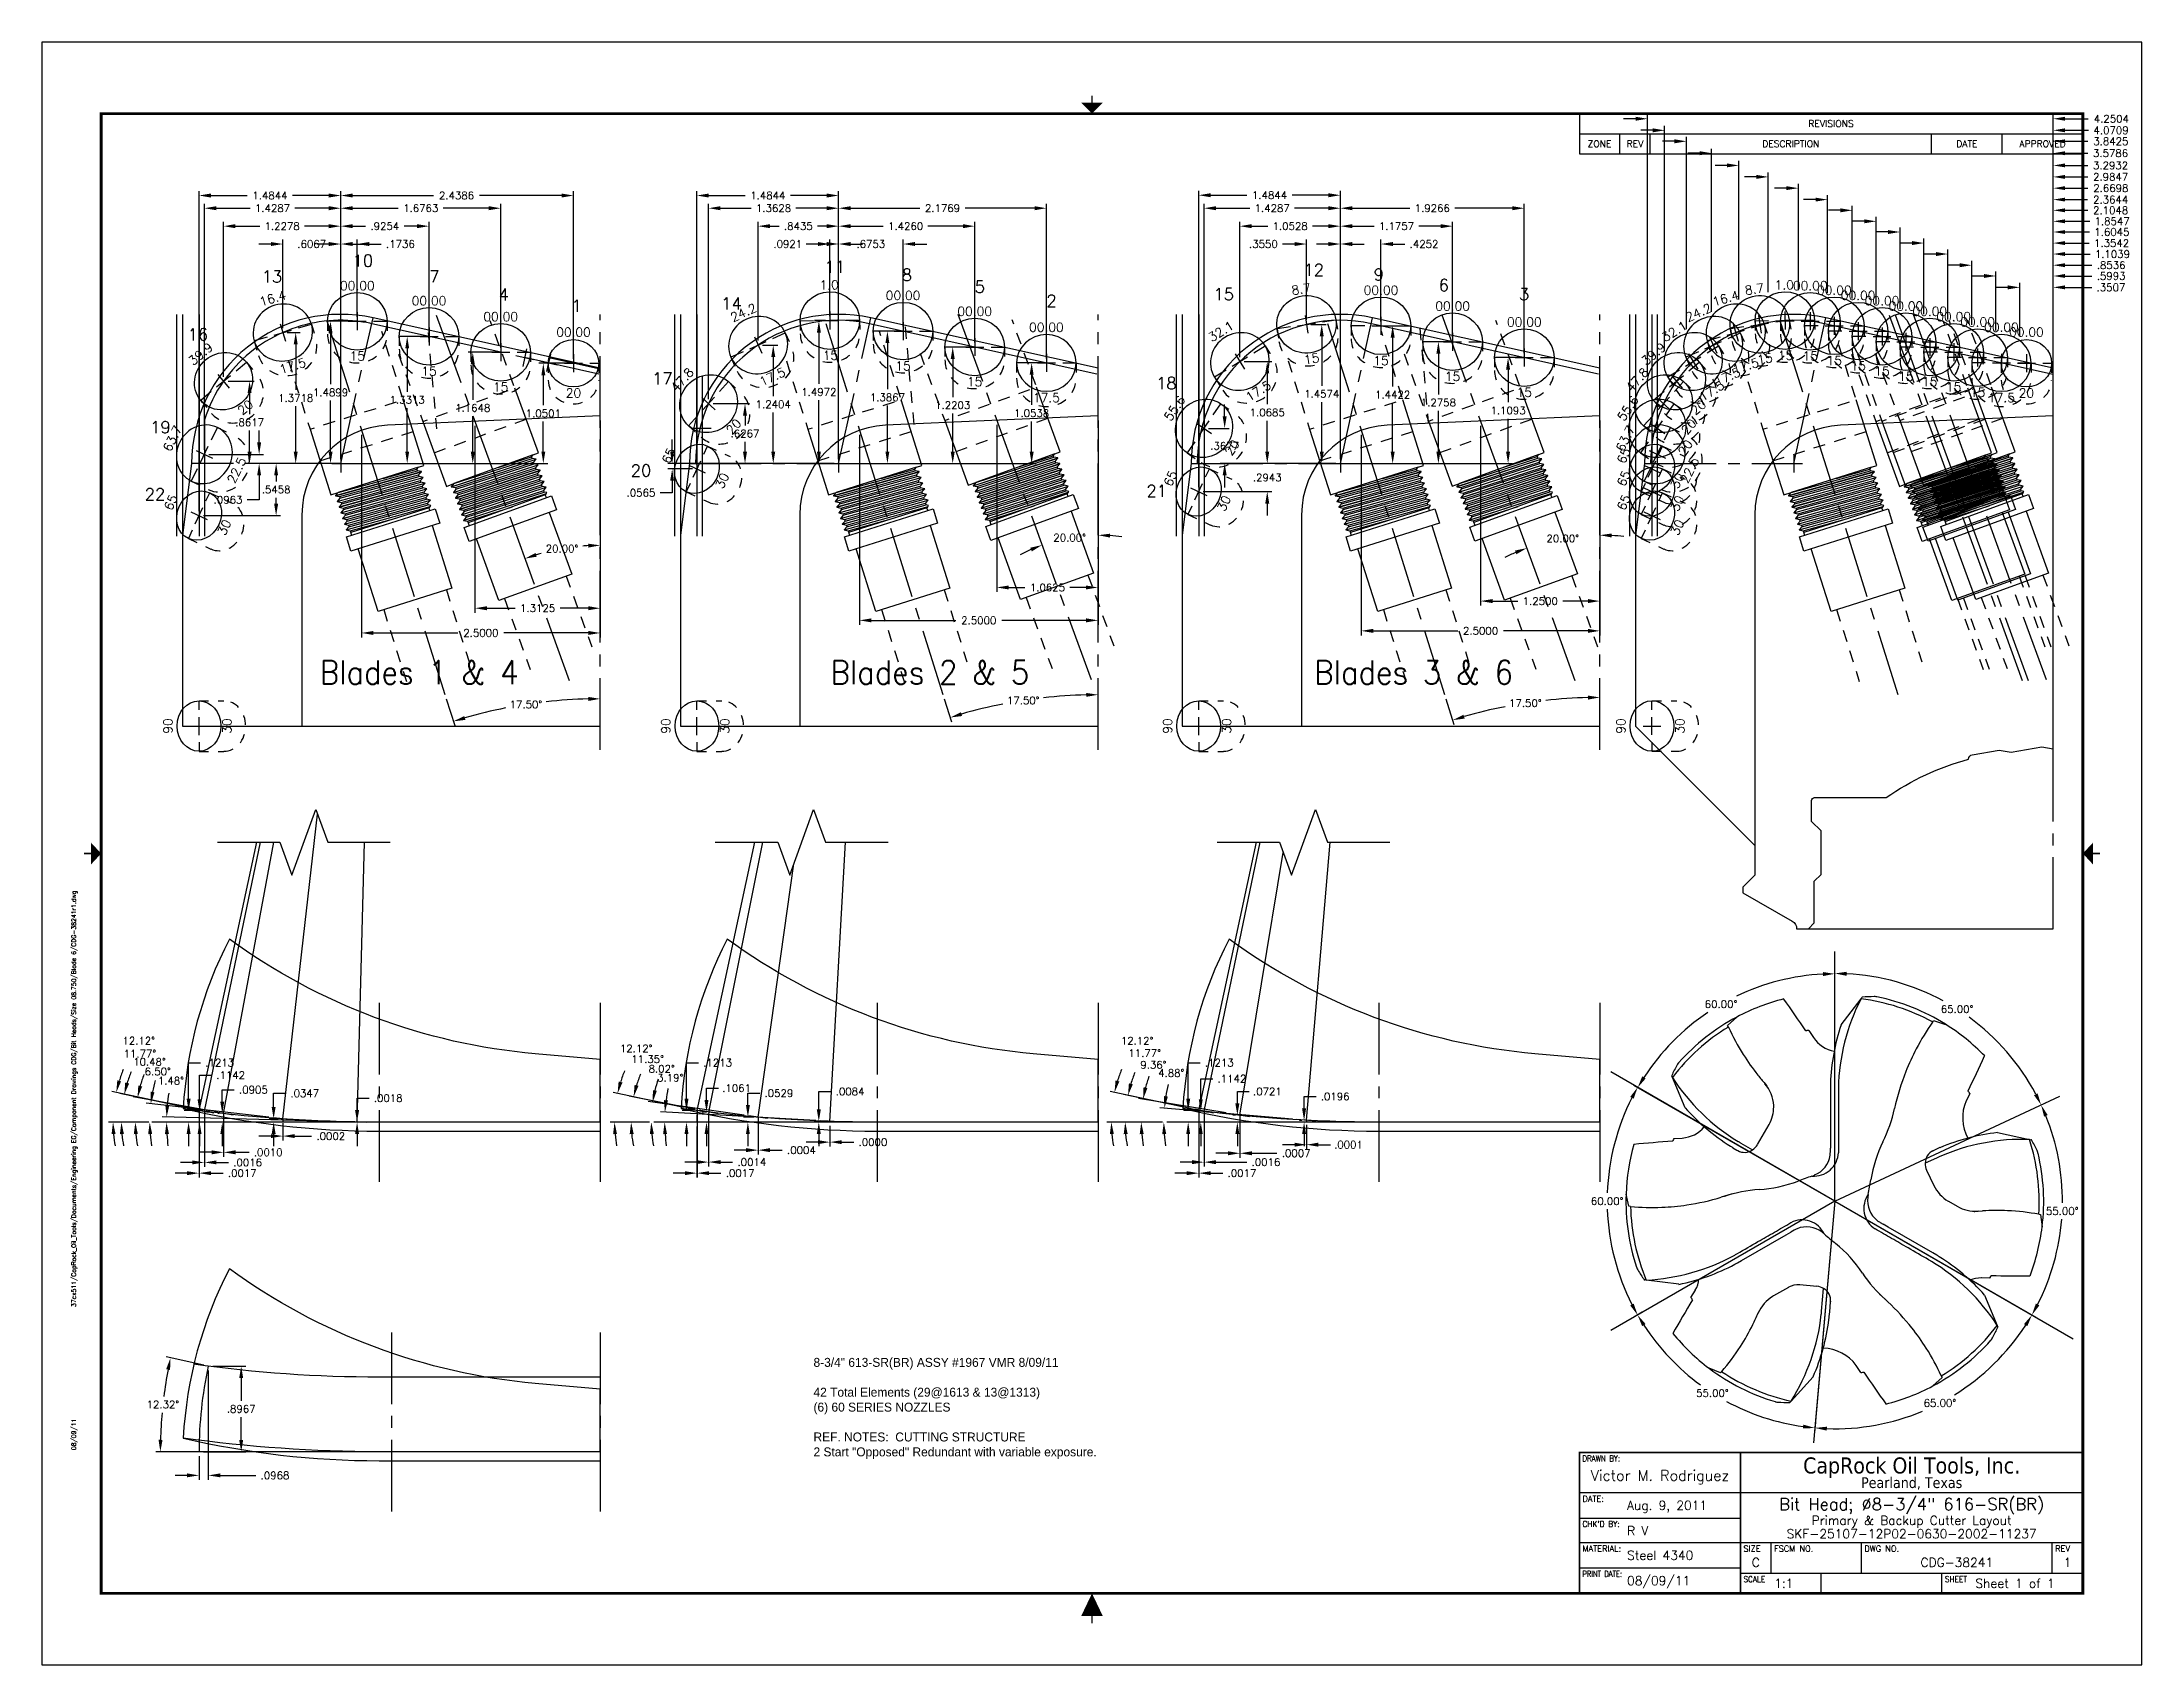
# Model space of a CAD drawing. Extents: x 25.7 to 47.7, y 0 to 17.
import ezdxf
from ezdxf.enums import TextEntityAlignment as Align

# ---------------------------------------------------------------- set-up
doc = ezdxf.new("R2010")
doc.units = 0
doc.header["$MEASUREMENT"] = 0
doc.header["$PDMODE"] = 3
for name, pattern in [('CENTER2', [1.125, 0.75, -0.125, 0.125, -0.125]), ('DASHED2', [0.375, 0.25, -0.125]), ('HIDDEN2', [0.1875, 0.125, -0.0625])]:
    doc.linetypes.add(name, pattern=pattern)
doc.layers.get('0').update_dxf_attribs({"linetype": 'CONTINUOUS'})
doc.layers.get('Defpoints').update_dxf_attribs({"color": 10, "linetype": 'CONTINUOUS'})
for name, color, linetype in [('Blade1', 30, 'CONTINUOUS'), ('Blade2', 210, 'CONTINUOUS'), ('Blade3', 102, 'CONTINUOUS'), ('CLine', 5, 'CENTER2'), ('CONSTRUCT', 4, 'DASHED2'), ('Dims', 4, 'CONTINUOUS'), ('Hatch', 8, 'CONTINUOUS'), ('Nozzle', 9, 'CONTINUOUS'), ('Nozzle Dimensions', 4, 'CONTINUOUS'), ('Text', 3, 'CONTINUOUS'), ('Title Block', 7, 'CONTINUOUS'), ('VMR3ODG-42185R0', 7, 'CONTINUOUS')]:
    doc.layers.add(name, color=color, linetype=linetype)
doc.styles.add('Block', font='tahoma.ttf')
doc.styles.add('RomanS', font='romans')
doc.dimstyles.get("Standard").update_dxf_attribs({"dimtxt": 0.078125, "dimasz": 0.125, "dimexe": 0.046875, "dimexo": 0.046875, "dimgap": 0.046875, "dimtad": 0, "dimtih": 1, "dimtoh": 1, "dimdec": 4, "dimzin": 4, "dimdsep": 46, "dimtxsty": 'RomanS', "dimcen": 0.09375, "dimclre": 9, "dimazin": 1, "dimtfac": 1, "dimtdec": 4, "dimtofl": 0, "dimtmove": 0, "dimatfit": 1, "dimfxl": 1, "dimtolj": 1, "dimtzin": 0, "dimarcsym": 0})

msp = doc.modelspace()

# ---------------------------------------------------------------- texts
at = {"layer": 'Blade1', "style": 'RomanS'}
for s, p in [('10', (28.91, 14.64688)), ('13', (27.95692, 14.48043)), ('7', (29.71228, 14.48054)), ('4', (30.43877, 14.29393)), ('1', (31.2011, 14.17416)), ('16', (27.18128, 13.87496)), ('19', (26.78824, 12.90231)), ('22', (26.73165, 12.20036))]:
    msp.add_text(s, height=0.125, dxfattribs=at).set_placement(p)
at = {"layer": 'Blade2', "style": 'RomanS'}
for s, p in [('11', (33.85317, 14.58309)), ('8', (34.66253, 14.49795)), ('14', (32.77126, 14.1993)), ('5', (35.42672, 14.37429)), ('2', (36.17759, 14.22656)), ('17', (32.0471, 13.41176)), ('20', (31.82347, 12.44861))]:
    msp.add_text(s, height=0.125, dxfattribs=at).set_placement(p)
at = {"layer": 'Blade3', "style": 'RomanS'}
for s, p in [('12', (38.87111, 14.55083)), ('9', (39.60591, 14.50294)), ('15', (37.92863, 14.29541)), ('6', (40.28748, 14.3912)), ('3', (41.12878, 14.29541)), ('18', (37.32694, 13.3642)), ('21', (37.22577, 12.2361))]:
    msp.add_text(s, height=0.125, dxfattribs=at).set_placement(p)
at = {"layer": 'Text', "style": 'RomanS', "width": 0.9}
for s, p in [('Blades 1 & 4', (28.56468, 10.27262)), ('Blades 2 & 5', (33.91558, 10.27262)), ('Blades 3 & 6', (38.98329, 10.27262))]:
    msp.add_text(s, height=0.25, dxfattribs=at).set_placement(p)
at = {"layer": 'Text', "insert": (33.73753, 3.21673), "char_height": 0.09375, "width": 7.631996, "attachment_point": 1}
msp.add_mtext('8-3/4" 613-SR(BR) ASSY #1967 VMR 8/09/11\\P\\P42 Total Elements (29@1613 & 13@1313)\\P(6) 60 SERIES NOZZLES\\P\\PREF. NOTES:  CUTTING STRUCTURE\\P2 Start "Opposed" Redundant with variable exposure.  ', dxfattribs=at)

# ---------------------------------------------------------------- blocks, each defined once
blk = doc.blocks.new('COT_cblock')
at = {"layer": 'Defpoints'}
for p in [(21.812, 16.812), (0.188, 0.188)]:
    blk.add_point(p, dxfattribs=at)
at = {"layer": 'Title Block'}
for p, q in [((16.107, 16.25), (16.107, 15.828)), ((16.107, 16.039), (21.38, 16.039)), ((16.528, 15.828), (16.528, 16.039)), ((16.849, 15.828), (16.849, 16.039)), ((19.794, 15.828), (19.794, 16.039)), ((20.536, 15.828), (20.536, 16.039)), ((16.107, 15.828), (21.38, 15.828)), ((17.794, 1.805), (16.107, 1.805)), ((16.107, 1.539), (17.794, 1.539)), ((16.107, 1.282), (21.38, 1.282)), ((18.115, 0.961), (18.115, 1.282)), ((19.06, 0.961), (19.06, 1.282)), ((21.059, 0.961), (21.059, 1.282)), ((16.107, 1.016), (17.794, 1.016)), ((17.794, 0.961), (21.38, 0.961)), ((18.638, 0.75), (18.638, 0.961)), ((19.903, 0.75), (19.903, 0.961))]:
    blk.add_line(p, q, dxfattribs=at)
at = {"layer": 'Title Block', "color": 8}
blk.add_lwpolyline([(0, 0), (22, 0), (22, 17), (0, 17)], close=True, dxfattribs=at)
at = {"layer": 'Title Block'}
for points, const_width in [([(11, 16.438), (11, 16.363)], 0.015), ([(0.44, 8.5), (0.515, 8.5)], 0.015), ([(21.56, 8.5), (21.485, 8.5)], 0.015), ([(16.107, 0.75), (16.107, 2.227), (21.38, 2.227)], 0.0169), ([(17.794, 0.75), (17.794, 2.227)], 0.0169), ([(17.794, 1.805), (21.38, 1.805)], 0.0169), ([(11, 0.438), (11, 0.513)], 0.015)]:
    blk.add_lwpolyline(points, dxfattribs=dict(at, const_width=const_width))
at = {"layer": 'Title Block', "const_width": 0.03}
blk.add_lwpolyline([(21.38, 16.25), (0.62, 16.25), (0.62, 0.75), (21.38, 0.75)], close=True, dxfattribs=at)
at = {"layer": 'Title Block'}
for points in [[(10.887, 16.363), (11.113, 16.363), (11, 16.25)], [(0.515, 8.387), (0.515, 8.612), (0.62, 8.5)], [(21.485, 8.387), (21.485, 8.612), (21.38, 8.5)], [(10.887, 0.513), (11.113, 0.513), (11, 0.75)]]:
    blk.add_solid(points, dxfattribs=at)
for s, height, style, p in [('REVISIONS', 0.0703, 'RomanS', (18.743, 16.145)), ('ZONE', 0.0703, 'RomanS', (16.317, 15.934)), ('REV', 0.0703, 'RomanS', (16.689, 15.934)), ('DESCRIPTION', 0.07031, 'RomanS', (18.321, 15.934)), ('DATE', 0.0703, 'RomanS', (20.165, 15.934)), ('APPROVED', 0.0703, 'RomanS', (20.958, 15.934)), ('CapRock Oil Tools, Inc.', 0.16875, 'Block', (19.587, 2.09)), ('Pearland, Texas', 0.1125, 'Block', (19.587, 1.91))]:
    blk.add_text(s, height=height, dxfattribs=dict(at, style=style)).set_placement(p, align=Align.MIDDLE_CENTER)
at = {"layer": 'Title Block', "style": 'RomanS'}
for s, width, p in [('DRAWN BY:', 0.86, (16.138, 2.195)), ("CHK'D BY:", 0.91, (16.138, 1.508)), ('PRINT DATE:', 0.78, (16.138, 0.985)), ('SCALE', 0.9, (17.825, 0.93)), ('SHEET', 0.9, (19.935, 0.93))]:
    blk.add_text(s, height=0.0625, dxfattribs=dict(at, width=width)).set_placement(p, align=Align.TOP_LEFT)
for s, p in [('DATE:', (16.138, 1.773)), ('MATERIAL:', (16.138, 1.25)), ('SIZE', (17.825, 1.25)), ('FSCM NO.', (18.146, 1.25)), ('DWG NO.', (19.091, 1.25)), ('REV', (21.091, 1.25))]:
    blk.add_text(s, height=0.0625, dxfattribs=at).set_placement(p, align=Align.TOP_LEFT)
at = {"layer": 'Title Block', "color": 3, "style": 'RomanS'}
blk.add_text('C', height=0.094, dxfattribs=at).set_placement((17.954, 1.121), align=Align.TOP_CENTER)
at = {"layer": 'Title Block', "color": 1, "style": 'RomanS', "flags": 8}
for tag, p in [('FNAME', (0.37, 3.75)), ('REVDATE', (0.37, 2.25)), ('USER', (0.37, 0.75))]:
    blk.add_attdef(tag, text='', height=0.047, rotation=90, dxfattribs=at).set_placement(p, align=Align.BOTTOM_LEFT)
at = {"layer": 'Title Block', "color": 3, "style": 'RomanS', "flags": 8}
for tag, height, p in [('DRAWN', 0.11, (16.95, 1.984)), ('TITL1', 0.125, (19.587, 1.684)), ('TITL2', 0.094, (19.587, 1.514)), ('TITL3', 0.094, (19.587, 1.374))]:
    blk.add_attdef(tag, text='', height=height, dxfattribs=at).set_placement(p, align=Align.MIDDLE_CENTER)
for tag, p in [('DDATE', (16.606, 1.672)), ('CHECK', (16.606, 1.406)), ('MATRL', (16.606, 1.149)), ('PDATE', (16.606, 0.883)), ('SCALE', (18.146, 0.855)), ('SHEET', (20.255, 0.855))]:
    blk.add_attdef(tag, text='', height=0.094, dxfattribs=at).set_placement(p, align=Align.MIDDLE_LEFT)
for tag, p in [('FSCM#', (18.587, 1.121)), ('DWG#', (20.06, 1.121)), ('REV#', (21.22, 1.121))]:
    blk.add_attdef(tag, text='', height=0.094, dxfattribs=at).set_placement(p, align=Align.TOP_CENTER)
blk = doc.blocks.new('*D9')
at = {"layer": 'Defpoints', "color": 0, "transparency": 16777216}
for p in [(43.622, 7.096), (44.437, 7.137), (42.372, 6.048), (44.437, 5.949), (43.536, 5.376)]:
    blk.add_point(p, dxfattribs=at)
at = {"layer": 'Dims', "color": 9, "lineweight": -2, "transparency": 16777216}
for p, q in [((44.437, 7.183), (44.437, 7.287)), ((42.331, 6.071), (42.331, 6.071))]:
    blk.add_line(p, q, dxfattribs=at)
at = {"layer": 'Dims', "color": 0, "lineweight": -2, "transparency": 16777216}
for start, end in [(93.0036, 115.5696), (123.9024, 146.9964)]:
    blk.add_arc((44.437, 4.855), 2.385, start, end, dxfattribs=at)
at = {"layer": 'Dims', "color": 0, "transparency": 16777216}
for points in [[(44.312, 7.258), (44.313, 7.216), (44.437, 7.24)], [(42.455, 6.143), (42.419, 6.165), (42.372, 6.048)]]:
    blk.add_solid(points, dxfattribs=at)
at = {"layer": 'Dims', "color": 0, "transparency": 16777216, "insert": (43.245, 6.921), "char_height": 0.0781, "attachment_point": 5, "style": 'RomanS'}
blk.add_mtext('\\A1;60.00°', dxfattribs=at)
blk = doc.blocks.new('*D10')
at = {"layer": 'Defpoints', "color": 0, "transparency": 16777216}
for p in [(43.535, 5.379), (42.088, 5.273), (44.437, 4.859), (42.461, 3.718)]:
    blk.add_point(p, dxfattribs=at)
at = {"layer": 'Dims', "color": 9, "lineweight": -2, "transparency": 16777216}
for p, q in [((43.494, 5.403), (42.331, 6.075)), ((42.42, 3.695), (42.331, 3.643))]:
    blk.add_line(p, q, dxfattribs=at)
at = {"layer": 'Dims', "color": 0, "lineweight": -2, "transparency": 16777216}
for start, end in [(153.0037, 177.9347), (182.0653, 206.9963)]:
    blk.add_arc((44.437, 4.859), 2.385, start, end, dxfattribs=at)
at = {"layer": 'Dims', "color": 0, "transparency": 16777216}
for points in [[(42.294, 5.951), (42.33, 5.931), (42.371, 6.051)], [(42.33, 3.786), (42.294, 3.766), (42.371, 3.666)]]:
    blk.add_solid(points, dxfattribs=at)
at = {"layer": 'Dims', "color": 0, "transparency": 16777216, "insert": (42.052, 4.859), "char_height": 0.0781, "attachment_point": 5, "style": 'RomanS'}
blk.add_mtext('\\A1;60.00°', dxfattribs=at)
blk = doc.blocks.new('*D11')
at = {"layer": 'Defpoints', "color": 0, "transparency": 16777216}
for p in [(44.437, 4.859), (42.461, 3.718), (42.851, 3.077), (44.238, 2.586)]:
    blk.add_point(p, dxfattribs=at)
at = {"layer": 'Dims', "color": 9, "lineweight": -2, "transparency": 16777216}
for p, q in [((42.42, 3.695), (42.331, 3.643)), ((44.234, 2.54), (44.225, 2.437))]:
    blk.add_line(p, q, dxfattribs=at)
at = {"layer": 'Dims', "color": 0, "lineweight": -2, "transparency": 16777216}
for start, end in [(213.0037, 233.8382), (241.5736, 261.9963)]:
    blk.add_arc((44.437, 4.859), 2.385, start, end, dxfattribs=at)
at = {"layer": 'Dims', "color": 0, "transparency": 16777216}
for points in [[(42.419, 3.549), (42.455, 3.571), (42.371, 3.666)], [(44.107, 2.518), (44.102, 2.477), (44.229, 2.483)]]:
    blk.add_solid(points, dxfattribs=at)
at = {"layer": 'Dims', "color": 0, "transparency": 16777216, "insert": (43.155, 2.848), "char_height": 0.0781, "attachment_point": 5, "style": 'RomanS'}
blk.add_mtext('\\A1;55.00°', dxfattribs=at)
blk = doc.blocks.new('*D12')
at = {"layer": 'Defpoints', "color": 0, "transparency": 16777216}
for p in [(44.437, 4.859), (46.491, 3.672), (44.238, 2.586), (45.121, 2.574)]:
    blk.add_point(p, dxfattribs=at)
at = {"layer": 'Dims', "color": 9, "lineweight": -2, "transparency": 16777216}
for p, q in [((46.532, 3.649), (46.542, 3.643)), ((44.234, 2.54), (44.225, 2.437))]:
    blk.add_line(p, q, dxfattribs=at)
at = {"layer": 'Dims', "color": 0, "lineweight": -2, "transparency": 16777216}
for start, end in [(301.6824, 326.9963), (268.0037, 292.6241)]:
    blk.add_arc((44.437, 4.859), 2.385, start, end, dxfattribs=at)
at = {"layer": 'Dims', "color": 0, "transparency": 16777216}
for points in [[(46.419, 3.571), (46.454, 3.549), (46.502, 3.666)], [(44.352, 2.455), (44.355, 2.496), (44.229, 2.483)]]:
    blk.add_solid(points, dxfattribs=at)
at = {"layer": 'Dims', "color": 0, "transparency": 16777216, "insert": (45.538, 2.744), "char_height": 0.0781, "attachment_point": 5, "style": 'RomanS'}
blk.add_mtext('\\A1;65.00°', dxfattribs=at)
blk = doc.blocks.new('*D13')
at = {"layer": 'Defpoints', "color": 0, "transparency": 16777216}
for p in [(46.595, 5.865), (44.437, 4.859), (46.772, 4.377), (46.491, 3.672)]:
    blk.add_point(p, dxfattribs=at)
at = {"layer": 'Dims', "color": 9, "lineweight": -2, "transparency": 16777216}
for p, q in [((46.637, 5.885), (46.64, 5.886)), ((46.532, 3.649), (46.542, 3.643))]:
    blk.add_line(p, q, dxfattribs=at)
at = {"layer": 'Dims', "color": 0, "lineweight": -2, "transparency": 16777216}
for start, end in [(359.5656, 21.9963), (333.0037, 355.4311)]:
    blk.add_arc((44.437, 4.859), 2.385, start, end, dxfattribs=at)
at = {"layer": 'Dims', "color": 0, "transparency": 16777216}
for points in [[(46.629, 5.744), (46.667, 5.76), (46.598, 5.867)], [(46.58, 3.766), (46.543, 3.786), (46.502, 3.666)]]:
    blk.add_solid(points, dxfattribs=at)
at = {"layer": 'Dims', "color": 0, "transparency": 16777216, "insert": (46.819, 4.755), "char_height": 0.0781, "attachment_point": 5, "style": 'RomanS'}
blk.add_mtext('\\A1;55.00°', dxfattribs=at)
blk = doc.blocks.new('*D14')
at = {"layer": 'Defpoints', "color": 0, "transparency": 16777216}
for p in [(44.437, 7.14), (46.073, 6.593), (46.595, 5.865), (44.437, 4.859)]:
    blk.add_point(p, dxfattribs=at)
at = {"layer": 'Dims', "color": 9, "lineweight": -2, "transparency": 16777216}
for p, q in [((44.437, 7.187), (44.437, 7.29)), ((46.637, 5.885), (46.64, 5.886))]:
    blk.add_line(p, q, dxfattribs=at)
at = {"layer": 'Dims', "color": 0, "lineweight": -2, "transparency": 16777216}
for start, end in [(61.5736, 86.9963), (28.0037, 53.8382)]:
    blk.add_arc((44.437, 4.859), 2.385, start, end, dxfattribs=at)
at = {"layer": 'Dims', "color": 0, "transparency": 16777216}
for points in [[(44.561, 7.219), (44.562, 7.261), (44.437, 7.243)], [(46.561, 5.988), (46.523, 5.969), (46.598, 5.867)]]:
    blk.add_solid(points, dxfattribs=at)
at = {"layer": 'Dims', "color": 0, "transparency": 16777216, "insert": (45.718, 6.87), "char_height": 0.0781, "attachment_point": 5, "style": 'RomanS'}
blk.add_mtext('\\A1;65.00°', dxfattribs=at)
blk = doc.blocks.new('Nozzle60')
at = {"linetype": 'HIDDEN2'}
for p, q in [((-0.512, -0.348), (0.512, -0.348)), ((-0.344, -2.035), (-0.344, -2.825)), ((0.344, -2.035), (0.344, -2.825))]:
    blk.add_line(p, q, dxfattribs=at)
at = {"color": 8}
for p, q in [((0.453, -0.723), (-0.43, -0.723)), ((0.43, -1.16), (-0.43, -1.16))]:
    blk.add_line(p, q, dxfattribs=at)
at = {"linetype": 'HIDDEN2', "flags": 128}
blk.add_lwpolyline([(-0.512, 0.75), (-0.512, 0), (0.512, 0), (0.512, 0.75)], dxfattribs=at)
for points in [[(0.453, -0.723), (0.512, -0.723), (0.512, 0)], [(-0.512, 0), (-0.512, -0.723), (-0.43, -0.723)], [(-0.43, -0.723), (-0.467, -0.744), (-0.467, -0.746), (-0.43, -0.767), (-0.43, -0.785), (-0.467, -0.807), (-0.467, -0.808), (-0.43, -0.83), (-0.43, -0.847), (-0.467, -0.869), (-0.467, -0.871), (-0.43, -0.892), (-0.43, -0.91), (-0.467, -0.932), (-0.467, -0.933), (-0.43, -0.955), (-0.43, -0.972), (-0.467, -0.994), (-0.467, -0.996), (-0.43, -1.017), (-0.43, -1.035), (-0.467, -1.057), (-0.467, -1.058), (-0.43, -1.08), (-0.43, -1.097), (-0.467, -1.119), (-0.467, -1.121), (-0.43, -1.142), (-0.43, -1.191)], [(0.43, -1.191), (0.43, -1.16), (0.436, -1.16), (0.454, -1.143), (0.43, -1.129), (0.43, -1.111), (0.467, -1.089), (0.467, -1.088), (0.43, -1.066), (0.43, -1.048), (0.467, -1.027), (0.467, -1.025), (0.43, -1.004), (0.43, -0.986), (0.467, -0.964), (0.467, -0.963), (0.43, -0.941), (0.43, -0.923), (0.467, -0.902), (0.467, -0.9), (0.43, -0.879), (0.43, -0.861), (0.467, -0.839), (0.467, -0.838), (0.43, -0.816), (0.43, -0.798), (0.467, -0.777), (0.467, -0.775), (0.43, -0.754), (0.43, -0.736), (0.453, -0.723)]]:
    blk.add_lwpolyline(points)
at = {"flags": 128}
blk.add_lwpolyline([(-0.487, -1.191), (0.488, -1.191), (0.488, -1.347), (-0.487, -1.347)], close=True, dxfattribs=at)
blk.add_lwpolyline([(0.406, -1.347), (0.406, -2.035), (-0.406, -2.035), (-0.406, -1.347)], dxfattribs=at)
at = {"layer": 'CLine'}
blk.add_line((0, 1), (0, -3.075), dxfattribs=at)
at = {"layer": 'Hatch'}
for p, q in [((-0.467, -0.744), (0.467, -0.775)), ((-0.467, -0.746), (0.467, -0.777)), ((-0.467, -0.807), (0.467, -0.838)), ((-0.467, -0.808), (0.467, -0.839)), ((-0.467, -0.869), (0.467, -0.9)), ((-0.467, -0.871), (0.467, -0.902)), ((-0.43, -0.723), (0.43, -0.754)), ((-0.43, -0.767), (0.43, -0.798)), ((-0.43, -0.785), (0.43, -0.816)), ((-0.43, -0.83), (0.43, -0.861)), ((-0.43, -0.847), (0.43, -0.879)), ((0.064, -0.723), (0.43, -0.736)), ((-0.467, -0.932), (0.467, -0.963)), ((-0.467, -0.933), (0.467, -0.964)), ((-0.467, -0.994), (0.467, -1.025)), ((-0.467, -0.996), (0.467, -1.027)), ((-0.467, -1.057), (0.467, -1.088)), ((-0.467, -1.058), (0.467, -1.089)), ((-0.43, -0.892), (0.43, -0.923)), ((-0.43, -0.91), (0.43, -0.941)), ((-0.43, -0.955), (0.43, -0.986)), ((-0.43, -0.972), (0.43, -1.004)), ((-0.43, -1.017), (0.43, -1.048)), ((-0.43, -1.035), (0.43, -1.066)), ((-0.43, -1.08), (0.43, -1.111)), ((-0.43, -1.097), (0.43, -1.129)), ((-0.467, -1.119), (0.447, -1.15)), ((-0.467, -1.121), (0.445, -1.151)), ((-0.43, -1.142), (0.064, -1.16))]:
    blk.add_line(p, q, dxfattribs=at)
blk = doc.blocks.new('CDG-PROJECT')
at = {"layer": 'VMR3ODG-42185R0', "color": 253, "linetype": 'Continuous'}
for p, q in [((0.065, 1.849), (0.275, 2.123)), ((0.275, 2.123), (0.284, 2.135)), ((0.287, 2.139), (0.284, 2.135)), ((-1.123, 1.843), (-1.027, 1.931)), ((-1.115, 1.827), (-1.123, 1.843)), ((-0.293, 1.789), (-0.303, 1.787)), ((-0.273, 1.792), (-0.224, 1.717)), ((1.025, 1.879), (1.035, 1.894)), ((1.035, 1.894), (1.159, 1.855)), ((-1.709, 1.318), (-1.707, 1.313)), ((-1.701, 1.299), (-1.707, 1.313)), ((-0.046, 1.205), (-0.047, 1.157)), ((-0.047, 1.157), (-0.047, 0.617)), ((0.038, 1.19), (0.038, 1.188)), ((1.415, 1.132), (1.375, 1.052)), ((1.402, 1.148), (1.396, 1.156)), ((-1.688, 0.659), (-1.599, 0.664)), ((-1.696, 0.64), (-1.699, 0.631)), ((-1.067, 0.562), (-1.026, 0.538)), ((-1.026, 0.538), (-1.017, 0.533)), ((-1.012, 0.53), (-1.017, 0.533)), ((-1.012, 0.53), (-1.007, 0.527)), ((-1.011, 0.628), (-1.01, 0.627)), ((-0.983, 0.611), (-0.862, 0.541)), ((-0.047, 0.617), (-0.047, 0.558)), ((-0.047, 0.52), (-0.047, 0.558)), ((1.065, 0.455), (0.948, 0.4)), ((1.025, 0.529), (1.015, 0.525)), ((1.025, 0.529), (1.029, 0.532)), ((1.029, 0.532), (1.03, 0.532)), ((1.073, 0.551), (1.03, 0.532)), ((1.094, 0.468), (1.093, 0.468)), ((2.04, 0.648), (2.055, 0.645)), ((2.06, 0.644), (2.055, 0.645)), ((-0.239, 0.266), (-0.211, 0.277)), ((-2.158, -0.051), (-2.186, 0.076)), ((0.35, 0.074), (0.346, 0.044)), ((-2.14, -0.052), (-2.158, -0.051)), ((0.474, -0.219), (0.507, -0.238)), ((2.136, -0.134), (2.154, -0.138)), ((2.154, -0.138), (2.171, -0.267)), ((-0.979, -0.619), (-0.511, -0.349)), ((-0.511, -0.349), (-0.46, -0.32)), ((-0.427, -0.301), (-0.46, -0.32)), ((-0.111, -0.34), (-0.134, -0.322)), ((0.558, -0.268), (0.507, -0.238)), ((1.026, -0.538), (0.558, -0.268)), ((-1.049, -0.562), (-1.048, -0.561)), ((-1.02, -0.643), (-0.979, -0.619)), ((1.011, -0.628), (1.01, -0.627)), ((1.067, -0.562), (1.026, -0.538)), ((-1.996, -0.821), (-1.991, -0.822)), ((-1.976, -0.824), (-1.991, -0.822)), ((-1.634, -0.868), (-1.976, -0.824)), ((1.624, -0.804), (1.535, -0.801)), ((1.633, -0.786), (1.638, -0.777)), ((-1.508, -1.005), (-1.461, -0.929)), ((-1.497, -1.022), (-1.491, -1.03)), ((-0.138, -1.15), (-0.118, -0.913)), ((-0.044, -1.045), (-0.045, -1.05)), ((1.569, -0.981), (1.701, -1.299)), ((-0.141, -1.182), (-0.141, -1.18)), ((1.701, -1.299), (1.707, -1.313)), ((1.709, -1.318), (1.707, -1.313)), ((-1.196, -1.796), (-1.316, -1.747)), ((0.273, -1.792), (0.224, -1.717)), ((-1.185, -1.783), (-1.196, -1.796)), ((0.293, -1.789), (0.303, -1.787)), ((1.123, -1.843), (1.027, -1.931)), ((1.115, -1.827), (1.123, -1.843)), ((-0.473, -2.106), (-0.469, -2.102)), ((-0.459, -2.091), (-0.469, -2.102))]:
    blk.add_line(p, q, dxfattribs=at)
at = {"layer": 'VMR3ODG-42185R0', "linetype": 'Continuous'}
for p, q in [((-1.569, 0.981), (-1.701, 1.299)), ((-0.732, 1.234), (-0.712, 1.211)), ((-0.639, 0.992), (-0.639, 1.004)), ((-0.811, 0.595), (-0.689, 0.806)), ((1.704, 0.722), (2.04, 0.648)), ((0.962, 0.328), (1.037, 0.168)), ((-1.155, 0.055), (-1.189, 0.044)), ((-1.155, 0.055), (-1.15, 0.056)), ((-1.075, 0.079), (-1.15, 0.056)), ((1.188, 0.003), (1.19, 0.002)), ((1.19, 0.002), (1.282, -0.051)), ((1.501, -0.101), (1.467, -0.104)), ((1.501, -0.101), (1.547, -0.098)), ((-0.187, -0.889), (-0.367, -0.873)), ((-0.641, -0.989), (-0.652, -0.996)), ((-0.486, -0.9), (-0.641, -0.989)), ((-0.054, -1.157), (-0.045, -1.05)), ((0.469, -0.97), (0.526, -1.024)), ((0.53, -1.028), (0.526, -1.024)), ((0.53, -1.028), (0.557, -1.052)), ((-0.801, -1.168), (-0.79, -1.141)), ((-0.059, -1.205), (-0.054, -1.157)), ((-0.226, -1.836), (-0.459, -2.091))]:
    blk.add_line(p, q, dxfattribs=at)
at = {"layer": 'VMR3ODG-42185R0', "color": 253, "linetype": 'Continuous'}
for centre, radius, start, end in [((0, 0), 2.188, 104.1531, 117.9994), ((-9.822, -4.541), 11.429, 33.616, 35.6528), ((0.436, 0.429), 1.717, 90.8094, 94.983), ((0.416, 2.036), 0.11, 80.4634, 92.015), ((-0.005, -0.026), 2.214, 78.3592, 78.5567), ((0, 0), 2.188, 57.9994, 78.358), ((0, 0), 2.188, 117.9994, 138.358), ((-0.001, 0.004), 1.809, 98.6674, 99.311), ((2.141, 1.157), 2.188, 161.5563, 177.9123), ((0, 0), 2.188, 44.1531, 57.9994), ((0.051, 1.9), 0.33, 213.6959, 260.0027), ((-0.153, 0.592), 1.717, 150.8094, 154.983), ((-1.555, 1.378), 0.11, 140.4634, 152.015), ((0.02, -0.018), 2.214, 138.3592, 138.5567), ((-8.843, 6.236), 11.429, 333.616, 335.6528), ((0.098, 2.457), 2.14, 212.7616, 238.7628), ((2.141, 1.157), 2.188, 177.9123, 178.7445), ((2.129, 1.157), 2.092, 179.1499, 179.9992), ((0.003, 0.002), 1.809, 38.6674, 39.311), ((1.788, 0.876), 0.449, 156.8631, 208.279), ((-1.62, 0.994), 0.33, 273.6959, 320.0027), ((0, 0), 2.188, 164.1531, 177.9994), ((-0.979, -10.776), 11.429, 93.616, 95.6528), ((-0.003, 0.001), 1.809, 158.6674, 159.311), ((0.068, 2.432), 2.187, 237.9123, 238.7445), ((0.063, 2.423), 2.092, 239.1499, 239.9992), ((-0.308, 0.52), 0.261, 291.6826, 352.2944), ((-0.307, 0.52), 0.26, 352.233, 359.9934), ((1.949, -1.441), 2.092, 114.1499, 114.9992), ((1.957, -1.49), 2.14, 87.7616, 113.7628), ((0.573, -0.214), 1.717, 25.8094, 29.983), ((2.021, 0.484), 0.11, 15.4634, 27.015), ((-0.026, -0.006), 2.214, 13.3592, 13.5567), ((0, 0), 2.188, 352.9994, 13.358), ((0, 0), 2.188, 177.9994, 198.358), ((0.604, 0.007), 0.261, 171.6826, 232.2944), ((0.604, 0.006), 0.26, 232.2308, 239.9956), ((-0.297, -0.526), 0.26, 112.2314, 119.995), ((-0.296, -0.527), 0.261, 51.6826, 112.2944), ((0, 0), 2.188, 339.1531, 352.9994), ((-2.072, 1.275), 2.188, 281.5563, 297.9123), ((-2.072, 1.275), 2.188, 297.9123, 298.7445), ((-0.068, -2.432), 2.188, 57.9123, 58.7445), ((-0.068, -2.432), 2.188, 41.5563, 57.9123), ((0.025, 0.008), 2.214, 198.3592, 198.5567), ((-1.971, -0.658), 0.11, 200.4634, 212.015), ((-0.589, 0.163), 1.717, 210.8094, 214.983), ((-1.678, -0.791), 0.256, 327.6288, 355.0646), ((1.524, -1.057), 0.256, 87.6288, 115.0646), ((0.003, -0.002), 1.809, 333.6674, 334.311), ((1.914, 10.65), 11.429, 268.616, 270.6528), ((8.266, -6.983), 11.429, 148.616, 150.6528), ((-0.003, -0.002), 1.809, 213.6674, 214.311), ((-2.269, -0.949), 2.14, 327.7616, 353.7628), ((-2.222, -0.967), 2.092, 354.1499, 354.9992), ((0.153, -0.592), 1.717, 330.8094, 334.983), ((0, 0), 2.188, 219.1531, 232.9994), ((-0.135, -1.986), 0.449, 36.8631, 88.279), ((0, 0), 2.188, 297.9994, 318.358), ((-0.02, 0.018), 2.214, 318.3592, 318.5567), ((1.555, -1.378), 0.11, 320.4634, 332.015), ((0, 0), 2.188, 232.9994, 253.358), ((0.001, -0.004), 1.809, 278.6674, 279.311), ((9.822, 4.541), 11.429, 213.616, 215.6528), ((0, 0), 2.188, 284.1531, 297.9994), ((0.008, 0.025), 2.214, 253.3592, 253.5567), ((-0.592, -1.992), 0.11, 255.4634, 267.015), ((-0.472, -0.389), 1.717, 265.8094, 269.983)]:
    blk.add_arc(centre, radius, start, end, dxfattribs=at)
at = {"layer": 'VMR3ODG-42185R0', "linetype": 'Continuous'}
for centre, radius, start, end in [((2.177, 1.143), 2.14, 152.7616, 178.7628), ((0, 0), 2.141, 61.4032, 82.6267), ((0, 0), 2.141, 121.4032, 142.6267), ((1.124, 2.853), 2.463, 204.6177, 212.2679), ((3.033, 0.453), 2.463, 144.6177, 152.2679), ((3.033, 0.453), 2.463, 152.2679, 158.3893), ((1.124, 2.853), 2.463, 212.2679, 218.3893), ((1.124, 2.853), 2.463, 218.3893, 221.0915), ((3.033, 0.453), 2.463, 158.3893, 167.831), ((-1.022, 0.983), 0.383, 3.0902, 40.9103), ((0.068, 2.432), 2.187, 221.5563, 237.9123), ((-1.011, 0.992), 0.371, 330.0311, 0.0318), ((-0.851, 1.291), 1.51, 333.8671, 347.8286), ((1.953, -1.451), 2.187, 96.5563, 112.9123), ((-0.946, 0.651), 0.137, 238.5712, 307.3985), ((-0.945, 0.672), 0.155, 302.4209, 329.9909), ((-0.219, 0.522), 0.257, 265.3792, 357.3275), ((1.815, -0.016), 1.459, 153.918, 170.4261), ((1.085, 0.406), 0.137, 113.6846, 182.4038), ((1.953, -1.451), 2.188, 112.9123, 113.7445), ((0, 0), 2.141, 356.4032, 17.6267), ((19.322, -52.863), 56.616, 110.2133, 110.3701), ((-55.442, 9.698), 56.616, 350.2133, 350.3701), ((1.102, 0.394), 0.155, 177.4209, 204.9909), ((-1.909, 2.4), 2.463, 278.3893, 286.9831), ((-0.692, -1.382), 1.51, 93.8671, 107.8286), ((-0.986, -0.434), 0.517, 107.1042, 107.6973), ((-0.894, 1.58), 1.459, 273.918, 290.4261), ((0.558, -0.072), 0.254, 144.8427, 237.864), ((1.373, 0.325), 0.371, 205.0346, 240.0503), ((0, 0), 2.141, 181.4032, 202.6267), ((-1.909, 2.4), 2.463, 264.6177, 272.2679), ((-1.909, 2.4), 2.463, 272.2679, 278.3893), ((-0.342, -0.447), 0.254, 24.8431, 117.8636), ((1.472, 0.276), 0.378, 239.8618, 274.2906), ((1.438, 0.256), 0.361, 273.7086, 274.5754), ((1.693, -2.557), 2.463, 87.2679, 93.3893), ((1.693, -2.557), 2.463, 79.6177, 87.2679), ((36.119, 43.165), 56.616, 230.2133, 230.3701), ((-0.921, -1.564), 1.459, 33.918, 50.4261), ((-2.079, 1.314), 2.14, 272.7616, 298.7628), ((-2.067, 1.266), 2.092, 299.1499, 299.9992), ((-0.063, -2.423), 2.092, 59.1499, 59.9992), ((-0.098, -2.457), 2.14, 32.7616, 58.7628), ((-0.384, -1.075), 0.203, 85.0304, 120.0463), ((1.543, 0.091), 1.51, 213.8671, 227.8286), ((-0.45, -1.322), 0.384, 121.7999, 156.379), ((-0.201, -1.043), 0.155, 57.4179, 84.9911), ((-0.181, -1.034), 0.137, 353.5713, 62.3932), ((0.869, -0.637), 0.517, 227.1042, 227.6973), ((-1.124, -2.853), 2.463, 38.3893, 46.9831), ((-3.061, -0.187), 2.463, 327.2679, 333.3893), ((-3.061, -0.187), 2.463, 333.3893, 336.5295), ((-2.233, -0.966), 2.187, 336.5563, 352.9123), ((-2.233, -0.966), 2.188, 352.9123, 353.7445), ((0, 0), 2.141, 301.4032, 322.6267), ((-3.061, -0.187), 2.463, 319.6177, 327.2679), ((-1.124, -2.853), 2.463, 32.2679, 38.3893), ((-1.124, -2.853), 2.463, 24.6177, 32.2679), ((0, 0), 2.141, 236.4032, 257.6267)]:
    blk.add_arc(centre, radius, start, end, dxfattribs=at)
at = {"layer": 'VMR3ODG-42185R0', "color": 253, "linetype": 'HIDDEN2'}
for centre, start, end in [((-0.001, 0.004), 99.6016, 99.6564), ((0.003, 0.002), 39.6016, 39.6564), ((-0.003, 0.001), 159.6016, 159.6564), ((0.003, -0.002), 334.6016, 334.6564), ((-0.003, -0.002), 214.6016, 214.6564), ((0.001, -0.004), 279.6016, 279.6564)]:
    blk.add_arc(centre, 1.809, start, end, dxfattribs=at)
at = {"layer": 'VMR3ODG-42185R0', "linetype": 'Continuous'}
for points in [[(0.038, 1.157), (0.038, 1.074), (0.038, 0.991), (0.038, 0.908), (0.038, 0.842), (0.038, 0.775), (0.038, 0.709), (0.038, 0.643), (0.038, 0.576), (0.038, 0.51)], [(-1.021, -0.546), (-0.949, -0.504), (-0.877, -0.463), (-0.805, -0.421), (-0.748, -0.388), (-0.69, -0.355), (-0.633, -0.322), (-0.575, -0.289), (-0.518, -0.256), (-0.46, -0.222)], [(0.983, -0.611), (0.911, -0.57), (0.839, -0.528), (0.768, -0.487), (0.71, -0.453), (0.653, -0.42), (0.595, -0.387), (0.538, -0.354), (0.48, -0.321), (0.423, -0.288)]]:
    blk.add_open_spline(points, degree=3, knots=[0, 0, 0, 0, 0.384969, 0.384969, 0.384969, 0.692484, 0.692484, 0.692484, 1, 1, 1, 1], dxfattribs=at)
blk = doc.blocks.new('CMark')
at = {"layer": 'CLine'}
for p, q in [((-0.094, 0), (0.094, 0)), ((0, 0.094), (0, -0.094))]:
    blk.add_line(p, q, dxfattribs=at)
blk = doc.blocks.new('1313@30')
for p, q in [((-0.17, 0), (-0.265, 0)), ((0.171, 0), (0.264, 0))]:
    blk.add_line(p, q)
at = {"color": 8, "linetype": 'HIDDEN2', "ltscale": 0.5}
blk.add_line((-0.265, 0), (-0.265, -0.26), dxfattribs=at)
at = {"color": 8, "linetype": 'HIDDEN2', "ltscale": 0.5, "flags": 128}
blk.add_lwpolyline([(0.264, 0), (0.264, -0.26)], dxfattribs=at)
blk.add_ellipse((0, 0), major_axis=(0.264, 0), ratio=0.866025)
at = {"color": 8, "linetype": 'HIDDEN2', "ltscale": 0.5}
blk.add_ellipse((0, -0.26), major_axis=(0.264, 0), ratio=0.866025, start_param=3.141593, end_param=6.283185, dxfattribs=at)
blk.add_blockref('CMark', (0, 0))
at = {"style": 'RomanS'}
blk.add_text('30', height=0.094, dxfattribs=at).set_placement((0, -0.292), align=Align.MIDDLE_CENTER)
blk.add_attdef('ANG', text='', height=0.094, dxfattribs=at).set_placement((0, 0.251), align=Align.BOTTOM_CENTER)
blk = doc.blocks.new('*D17')
at = {"layer": 'CONSTRUCT', "color": 9, "linetype": 'ByBlock', "lineweight": -2, "transparency": 16777216}
for p, q in [((27.444, 3.13), (27.789, 3.13)), ((27.347, 2.233), (27.789, 2.233))]:
    blk.add_line(p, q, dxfattribs=at)
at = {"layer": 'CONSTRUCT', "color": 0, "linetype": 'ByBlock', "lineweight": -2, "transparency": 16777216}
for p, q in [((27.742, 3.005), (27.742, 2.768)), ((27.742, 2.358), (27.742, 2.596))]:
    blk.add_line(p, q, dxfattribs=at)
at = {"layer": 'CONSTRUCT', "color": 0, "linetype": 'ByBlock', "transparency": 16777216}
for points in [[(27.721, 3.005), (27.763, 3.005), (27.742, 3.13)], [(27.721, 2.358), (27.763, 2.358), (27.742, 2.233)]]:
    blk.add_solid(points, dxfattribs=at)
at = {"layer": 'Defpoints', "color": 0, "linetype": 'ByBlock', "transparency": 16777216}
for p in [(27.397, 3.13), (27.3, 2.233), (27.742, 2.233)]:
    blk.add_point(p, dxfattribs=at)
at = {"layer": 'CONSTRUCT', "color": 0, "linetype": 'ByBlock', "transparency": 16777216, "insert": (27.742, 2.682), "char_height": 0.0781, "attachment_point": 5, "style": 'RomanS'}
blk.add_mtext('\\A1;.8967', dxfattribs=at)
blk = doc.blocks.new('*D18')
at = {"layer": 'CONSTRUCT', "color": 9, "linetype": 'ByBlock', "lineweight": -2, "transparency": 16777216}
for p, q in [((27.397, 3.083), (27.397, 1.94)), ((27.3, 2.187), (27.3, 1.94))]:
    blk.add_line(p, q, dxfattribs=at)
at = {"layer": 'CONSTRUCT', "color": 0, "linetype": 'ByBlock', "lineweight": -2, "transparency": 16777216}
for p, q in [((27.175, 1.986), (27.05, 1.986)), ((27.522, 1.986), (27.894, 1.986))]:
    blk.add_line(p, q, dxfattribs=at)
at = {"layer": 'CONSTRUCT', "color": 0, "linetype": 'ByBlock', "transparency": 16777216}
for points in [[(27.175, 2.007), (27.175, 1.966), (27.3, 1.986)], [(27.522, 2.007), (27.522, 1.966), (27.397, 1.986)]]:
    blk.add_solid(points, dxfattribs=at)
at = {"layer": 'Defpoints', "color": 0, "linetype": 'ByBlock', "transparency": 16777216}
for p in [(27.397, 3.13), (27.3, 2.233), (27.3, 1.986)]:
    blk.add_point(p, dxfattribs=at)
at = {"layer": 'CONSTRUCT', "color": 0, "linetype": 'ByBlock', "transparency": 16777216, "insert": (28.096, 1.986), "char_height": 0.0781, "attachment_point": 5, "style": 'RomanS'}
blk.add_mtext('\\A1;.0968', dxfattribs=at)
blk = doc.blocks.new('*D19')
at = {"layer": 'CONSTRUCT', "color": 9, "linetype": 'ByBlock', "lineweight": -2, "transparency": 16777216}
for p, q in [((27.351, 3.14), (26.955, 3.227)), ((27.253, 2.233), (26.848, 2.233))]:
    blk.add_line(p, q, dxfattribs=at)
at = {"layer": 'CONSTRUCT', "color": 0, "linetype": 'ByBlock', "lineweight": -2, "transparency": 16777216}
for start, end in [(169.2353, 172.7648), (174.9142, 178.4458)]:
    blk.add_arc((31.503, 2.233), 4.608, start, end, dxfattribs=at)
at = {"layer": 'CONSTRUCT', "color": 0, "linetype": 'ByBlock', "transparency": 16777216}
for points in [[(26.956, 3.098), (26.997, 3.09), (27.001, 3.217)], [(26.918, 2.358), (26.876, 2.359), (26.895, 2.233)]]:
    blk.add_solid(points, dxfattribs=at)
at = {"layer": 'Defpoints', "color": 0, "linetype": 'ByBlock', "transparency": 16777216}
for p in [(27.397, 3.13), (26.942, 2.892), (27.3, 2.233), (31.503, 2.233)]:
    blk.add_point(p, dxfattribs=at)
at = {"layer": 'CONSTRUCT', "color": 0, "linetype": 'ByBlock', "transparency": 16777216, "insert": (26.922, 2.728), "char_height": 0.0781, "attachment_point": 5, "style": 'RomanS'}
blk.add_mtext('\\A1;12.32°', dxfattribs=at)
blk = doc.blocks.new('*D20')
at = {"layer": 'Defpoints', "color": 0, "linetype": 'ByBlock', "transparency": 16777216}
for p in [(29.785, 14.14), (31.503, 14.148), (31.235, 11.712), (31.179, 10.311), (31.503, 9.585)]:
    blk.add_point(p, dxfattribs=at)
at = {"layer": 'Nozzle Dimensions', "color": 0, "linetype": 'ByBlock', "lineweight": -2, "transparency": 16777216}
for start, end in [(93.1026, 94.5437), (105.5498, 106.8974)]:
    blk.add_arc((31.503, 9.419), 2.309, start, end, dxfattribs=at)
at = {"layer": 'Nozzle Dimensions', "color": 0, "linetype": 'ByBlock', "transparency": 16777216}
for points in [[(31.378, 11.745), (31.379, 11.704), (31.503, 11.728)], [(30.839, 11.609), (30.826, 11.648), (30.714, 11.589)]]:
    blk.add_solid(points, dxfattribs=at)
at = {"layer": 'Nozzle Dimensions', "color": 0, "linetype": 'ByBlock', "transparency": 16777216, "insert": (31.103, 11.693), "char_height": 0.0781, "attachment_point": 5, "style": 'RomanS'}
blk.add_mtext('\\A1;20.00°', dxfattribs=at)
blk = doc.blocks.new('*D21')
at = {"layer": 'Defpoints', "color": 0, "linetype": 'ByBlock', "transparency": 16777216}
for p in [(31.503, 14.148), (28.65, 14.052), (29.876, 10.166), (30.983, 10.094), (31.503, 9.585)]:
    blk.add_point(p, dxfattribs=at)
at = {"layer": 'Nozzle Dimensions', "color": 9, "linetype": 'ByBlock', "lineweight": -2, "transparency": 16777216}
blk.add_line((29.89, 10.121), (29.979, 9.839), dxfattribs=at)
at = {"layer": 'Nozzle Dimensions', "color": 0, "linetype": 'ByBlock', "lineweight": -2, "transparency": 16777216}
for start, end in [(101.1653, 106.1002), (91.3998, 96.3503)]:
    blk.add_arc((31.503, 5.004), 5.117, start, end, dxfattribs=at)
at = {"layer": 'Nozzle Dimensions', "color": 0, "linetype": 'ByBlock', "transparency": 16777216}
for points in [[(31.378, 10.14), (31.379, 10.098), (31.503, 10.12)], [(30.091, 9.9), (30.078, 9.94), (29.965, 9.884)]]:
    blk.add_solid(points, dxfattribs=at)
at = {"layer": 'Nozzle Dimensions', "color": 0, "linetype": 'ByBlock', "transparency": 16777216, "insert": (30.725, 10.061), "char_height": 0.0781, "attachment_point": 5, "style": 'RomanS'}
blk.add_mtext('\\A1;17.50°', dxfattribs=at)
blk = doc.blocks.new('*D22')
at = {"layer": 'Defpoints', "color": 0, "linetype": 'ByBlock', "transparency": 16777216}
for p in [(35.251, 14.151), (36.719, 14.148), (36.52, 11.822), (36.645, 10.322), (36.719, 9.585)]:
    blk.add_point(p, dxfattribs=at)
at = {"layer": 'Nozzle Dimensions', "color": 0, "linetype": 'ByBlock', "lineweight": -2, "transparency": 16777216}
for start, end in [(114.1723, 118.3445), (81.6555, 85.8277)]:
    blk.add_arc((36.719, 10.117), 1.717, start, end, dxfattribs=at)
at = {"layer": 'Nozzle Dimensions', "color": 0, "linetype": 'ByBlock', "transparency": 16777216}
for points in [[(36.009, 11.703), (36.024, 11.664), (36.132, 11.731)], [(36.844, 11.809), (36.845, 11.85), (36.719, 11.834)]]:
    blk.add_solid(points, dxfattribs=at)
at = {"layer": 'Nozzle Dimensions', "color": 0, "linetype": 'ByBlock', "transparency": 16777216, "insert": (36.421, 11.808), "char_height": 0.0781, "attachment_point": 5, "style": 'RomanS'}
blk.add_mtext('\\A1;20.00°', dxfattribs=at)
blk = doc.blocks.new('*D23')
at = {"layer": 'Defpoints', "color": 0, "linetype": 'ByBlock', "transparency": 16777216}
for p in [(36.719, 14.148), (33.866, 14.052), (35.092, 10.166), (36.195, 10.136), (36.719, 9.585)]:
    blk.add_point(p, dxfattribs=at)
at = {"layer": 'Nozzle Dimensions', "color": 9, "linetype": 'ByBlock', "lineweight": -2, "transparency": 16777216}
blk.add_line((35.106, 10.121), (35.182, 9.879), dxfattribs=at)
at = {"layer": 'Nozzle Dimensions', "color": 0, "linetype": 'ByBlock', "lineweight": -2, "transparency": 16777216}
for start, end in [(91.3882, 96.37), (101.1453, 106.1118)]:
    blk.add_arc((36.719, 5.004), 5.159, start, end, dxfattribs=at)
at = {"layer": 'Nozzle Dimensions', "color": 0, "linetype": 'ByBlock', "transparency": 16777216}
for points in [[(36.594, 10.182), (36.595, 10.141), (36.719, 10.163)], [(35.294, 9.94), (35.282, 9.98), (35.168, 9.924)]]:
    blk.add_solid(points, dxfattribs=at)
at = {"layer": 'Nozzle Dimensions', "color": 0, "linetype": 'ByBlock', "transparency": 16777216, "insert": (35.935, 10.103), "char_height": 0.0781, "attachment_point": 5, "style": 'RomanS'}
blk.add_mtext('\\A1;17.50°', dxfattribs=at)
blk = doc.blocks.new('*D24')
at = {"layer": 'Defpoints', "color": 0, "linetype": 'ByBlock', "transparency": 16777216}
for p in [(40.32, 14.143), (41.976, 14.148), (41.716, 11.819), (41.714, 10.313), (41.976, 9.585)]:
    blk.add_point(p, dxfattribs=at)
at = {"layer": 'Nozzle Dimensions', "color": 0, "linetype": 'ByBlock', "lineweight": -2, "transparency": 16777216}
for start, end in [(83.6059, 86.803), (113.197, 116.3941)]:
    blk.add_arc((41.976, 9.594), 2.24, start, end, dxfattribs=at)
at = {"layer": 'Nozzle Dimensions', "color": 0, "linetype": 'ByBlock', "transparency": 16777216}
for points in [[(41.086, 11.673), (41.101, 11.634), (41.21, 11.699)], [(42.1, 11.81), (42.101, 11.852), (41.976, 11.834)]]:
    blk.add_solid(points, dxfattribs=at)
at = {"layer": 'Nozzle Dimensions', "color": 0, "linetype": 'ByBlock', "transparency": 16777216, "insert": (41.587, 11.8), "char_height": 0.0781, "attachment_point": 5, "style": 'RomanS'}
blk.add_mtext('\\A1;20.00°', dxfattribs=at)
blk = doc.blocks.new('*D25')
at = {"layer": 'Defpoints', "color": 0, "linetype": 'ByBlock', "transparency": 16777216}
for p in [(41.976, 14.148), (39.123, 14.052), (40.348, 10.166), (41.454, 10.108), (41.976, 9.585)]:
    blk.add_point(p, dxfattribs=at)
at = {"layer": 'Nozzle Dimensions', "color": 9, "linetype": 'ByBlock', "lineweight": -2, "transparency": 16777216}
blk.add_line((40.362, 10.121), (40.447, 9.852), dxfattribs=at)
at = {"layer": 'Nozzle Dimensions', "color": 0, "linetype": 'ByBlock', "lineweight": -2, "transparency": 16777216}
for start, end in [(91.3959, 96.3569), (101.1586, 106.1041)]:
    blk.add_arc((41.976, 5.004), 5.131, start, end, dxfattribs=at)
at = {"layer": 'Nozzle Dimensions', "color": 0, "linetype": 'ByBlock', "transparency": 16777216}
for points in [[(41.851, 10.154), (41.851, 10.112), (41.976, 10.135)], [(40.559, 9.913), (40.547, 9.953), (40.433, 9.897)]]:
    blk.add_solid(points, dxfattribs=at)
at = {"layer": 'Nozzle Dimensions', "color": 0, "linetype": 'ByBlock', "transparency": 16777216, "insert": (41.195, 10.075), "char_height": 0.0781, "attachment_point": 5, "style": 'RomanS'}
blk.add_mtext('\\A1;17.50°', dxfattribs=at)
blk = doc.blocks.new('1313@20')
for p, q in [((-0.17, 0), (-0.265, 0)), ((0.171, 0), (0.264, 0))]:
    blk.add_line(p, q)
at = {"color": 8, "linetype": 'HIDDEN2', "ltscale": 0.5}
blk.add_line((-0.265, 0), (-0.265, -0.178), dxfattribs=at)
at = {"color": 8, "linetype": 'HIDDEN2', "ltscale": 0.5, "flags": 128}
blk.add_lwpolyline([(0.264, 0), (0.264, -0.178)], dxfattribs=at)
blk.add_ellipse((0, 0), major_axis=(0.264, 0), ratio=0.939693)
at = {"color": 8, "linetype": 'HIDDEN2', "ltscale": 0.5}
blk.add_ellipse((0, -0.178), major_axis=(0.264, 0), ratio=0.939693, start_param=3.141593, end_param=6.283185, dxfattribs=at)
blk.add_blockref('CMark', (0, 0))
at = {"style": 'RomanS'}
blk.add_text('20', height=0.094, dxfattribs=at).set_placement((0, -0.311), align=Align.MIDDLE_CENTER)
blk.add_attdef('ANG', text='', height=0.094, dxfattribs=at).set_placement((0, 0.251), align=Align.BOTTOM_CENTER)
blk = doc.blocks.new('*D27')
at = {"layer": 'Defpoints', "color": 0, "linetype": 'ByBlock', "transparency": 16777216}
for p in [(30.907, 13.635), (31.223, 13.635), (28.785, 12.585)]:
    blk.add_point(p, dxfattribs=at)
at = {"layer": 'Dims', "color": 9, "linetype": 'ByBlock', "lineweight": -2, "transparency": 16777216}
for p, q in [((31.176, 13.635), (30.861, 13.635)), ((28.832, 12.585), (30.954, 12.585))]:
    blk.add_line(p, q, dxfattribs=at)
at = {"layer": 'Dims', "color": 0, "linetype": 'ByBlock', "lineweight": -2, "transparency": 16777216}
for p, q in [((30.907, 13.51), (30.907, 13.196)), ((30.907, 12.71), (30.907, 13.024))]:
    blk.add_line(p, q, dxfattribs=at)
at = {"layer": 'Dims', "color": 0, "linetype": 'ByBlock', "transparency": 16777216}
for points in [[(30.887, 13.51), (30.928, 13.51), (30.907, 13.635)], [(30.887, 12.71), (30.928, 12.71), (30.907, 12.585)]]:
    blk.add_solid(points, dxfattribs=at)
at = {"layer": 'Dims', "color": 0, "linetype": 'ByBlock', "transparency": 16777216, "insert": (30.907, 13.11), "char_height": 0.0781, "attachment_point": 5, "style": 'RomanS'}
blk.add_mtext('\\A1;1.0501', dxfattribs=at)
blk = doc.blocks.new('*D28')
at = {"layer": 'Defpoints', "color": 0, "linetype": 'ByBlock', "transparency": 16777216}
for p in [(31.223, 15.392), (31.223, 13.635), (28.785, 12.585)]:
    blk.add_point(p, dxfattribs=at)
at = {"layer": 'Dims', "color": 9, "linetype": 'ByBlock', "lineweight": -2, "transparency": 16777216}
for p, q in [((28.785, 12.632), (28.785, 15.439)), ((31.223, 13.682), (31.223, 15.439))]:
    blk.add_line(p, q, dxfattribs=at)
at = {"layer": 'Dims', "color": 0, "linetype": 'ByBlock', "lineweight": -2, "transparency": 16777216}
for p, q in [((28.91, 15.392), (29.758, 15.392)), ((31.098, 15.392), (30.238, 15.392))]:
    blk.add_line(p, q, dxfattribs=at)
at = {"layer": 'Dims', "color": 0, "linetype": 'ByBlock', "transparency": 16777216}
for points in [[(28.91, 15.413), (28.91, 15.371), (28.785, 15.392)], [(31.098, 15.413), (31.098, 15.371), (31.223, 15.392)]]:
    blk.add_solid(points, dxfattribs=at)
at = {"layer": 'Dims', "color": 0, "linetype": 'ByBlock', "transparency": 16777216, "insert": (29.998, 15.392), "char_height": 0.0781, "attachment_point": 5, "style": 'RomanS'}
blk.add_mtext('\\A1;2.4386', dxfattribs=at)
blk = doc.blocks.new('1613@15')
for p, q in [((-0.17, 0), (-0.312, 0)), ((0.171, 0), (0.312, 0))]:
    blk.add_line(p, q)
at = {"color": 8, "linetype": 'HIDDEN2', "ltscale": 0.5}
blk.add_line((-0.312, 0), (-0.312, -0.135), dxfattribs=at)
at = {"color": 8, "linetype": 'HIDDEN2', "ltscale": 0.5, "flags": 128}
blk.add_lwpolyline([(0.312, 0), (0.312, -0.135)], dxfattribs=at)
blk.add_ellipse((0, 0), major_axis=(-0.312, 0), ratio=0.965926, start_param=-3.141592653589793, end_param=3.141592653589793)
at = {"color": 8, "linetype": 'HIDDEN2', "ltscale": 0.5}
blk.add_ellipse((0, -0.135), major_axis=(-0.312, 0), ratio=0.965926, start_param=0, end_param=3.141593, dxfattribs=at)
blk.add_blockref('CMark', (0, 0))
at = {"style": 'RomanS'}
blk.add_text('15', height=0.094, dxfattribs=at).set_placement((0, -0.364), align=Align.MIDDLE_CENTER)
blk.add_attdef('ANG', text='', height=0.094, dxfattribs=at).set_placement((0, 0.298), align=Align.BOTTOM_CENTER)
blk = doc.blocks.new('*D30')
at = {"layer": 'Defpoints', "color": 0, "linetype": 'ByBlock', "transparency": 16777216}
for p in [(30.461, 15.259), (30.461, 13.75), (28.785, 12.585)]:
    blk.add_point(p, dxfattribs=at)
at = {"layer": 'Dims', "color": 9, "linetype": 'ByBlock', "lineweight": -2, "transparency": 16777216}
for p, q in [((28.785, 12.632), (28.785, 15.306)), ((30.461, 13.797), (30.461, 15.306))]:
    blk.add_line(p, q, dxfattribs=at)
at = {"layer": 'Dims', "color": 0, "linetype": 'ByBlock', "lineweight": -2, "transparency": 16777216}
for p, q in [((28.91, 15.259), (29.388, 15.259)), ((30.336, 15.259), (29.858, 15.259))]:
    blk.add_line(p, q, dxfattribs=at)
at = {"layer": 'Dims', "color": 0, "linetype": 'ByBlock', "transparency": 16777216}
for points in [[(28.91, 15.28), (28.91, 15.238), (28.785, 15.259)], [(30.336, 15.28), (30.336, 15.238), (30.461, 15.259)]]:
    blk.add_solid(points, dxfattribs=at)
at = {"layer": 'Dims', "color": 0, "linetype": 'ByBlock', "transparency": 16777216, "insert": (29.623, 15.259), "char_height": 0.0781, "attachment_point": 5, "style": 'RomanS'}
blk.add_mtext('\\A1;1.6763', dxfattribs=at)
blk = doc.blocks.new('*D31')
at = {"layer": 'Defpoints', "color": 0, "linetype": 'ByBlock', "transparency": 16777216}
for p in [(30.461, 13.75), (28.785, 12.585), (30.168, 12.585)]:
    blk.add_point(p, dxfattribs=at)
at = {"layer": 'Dims', "color": 9, "linetype": 'ByBlock', "lineweight": -2, "transparency": 16777216}
for p, q in [((30.414, 13.75), (30.121, 13.75)), ((28.832, 12.585), (30.215, 12.585))]:
    blk.add_line(p, q, dxfattribs=at)
at = {"layer": 'Dims', "color": 0, "linetype": 'ByBlock', "lineweight": -2, "transparency": 16777216}
for p, q in [((30.168, 13.625), (30.168, 13.253)), ((30.168, 12.71), (30.168, 13.081))]:
    blk.add_line(p, q, dxfattribs=at)
at = {"layer": 'Dims', "color": 0, "linetype": 'ByBlock', "transparency": 16777216}
for points in [[(30.147, 13.625), (30.189, 13.625), (30.168, 13.75)], [(30.147, 12.71), (30.189, 12.71), (30.168, 12.585)]]:
    blk.add_solid(points, dxfattribs=at)
at = {"layer": 'Dims', "color": 0, "linetype": 'ByBlock', "transparency": 16777216, "insert": (30.168, 13.167), "char_height": 0.0781, "attachment_point": 5, "style": 'RomanS'}
blk.add_mtext('\\A1;1.1648', dxfattribs=at)
blk = doc.blocks.new('*D32')
at = {"layer": 'Defpoints', "color": 0, "linetype": 'ByBlock', "transparency": 16777216}
for p in [(29.481, 13.916), (29.71, 13.916), (28.785, 12.585)]:
    blk.add_point(p, dxfattribs=at)
at = {"layer": 'Dims', "color": 9, "linetype": 'ByBlock', "lineweight": -2, "transparency": 16777216}
for p, q in [((29.663, 13.916), (29.435, 13.916)), ((28.832, 12.585), (29.528, 12.585))]:
    blk.add_line(p, q, dxfattribs=at)
at = {"layer": 'Dims', "color": 0, "linetype": 'ByBlock', "lineweight": -2, "transparency": 16777216}
for p, q in [((29.481, 13.791), (29.481, 13.337)), ((29.481, 12.71), (29.481, 13.165))]:
    blk.add_line(p, q, dxfattribs=at)
at = {"layer": 'Dims', "color": 0, "linetype": 'ByBlock', "transparency": 16777216}
for points in [[(29.461, 13.791), (29.502, 13.791), (29.481, 13.916)], [(29.461, 12.71), (29.502, 12.71), (29.481, 12.585)]]:
    blk.add_solid(points, dxfattribs=at)
at = {"layer": 'Dims', "color": 0, "linetype": 'ByBlock', "transparency": 16777216, "insert": (29.481, 13.251), "char_height": 0.0781, "attachment_point": 5, "style": 'RomanS'}
blk.add_mtext('\\A1;1.3313', dxfattribs=at)
blk = doc.blocks.new('*D33')
at = {"layer": 'Defpoints', "color": 0, "linetype": 'ByBlock', "transparency": 16777216}
for p in [(29.71, 15.071), (29.71, 13.916), (28.785, 12.585)]:
    blk.add_point(p, dxfattribs=at)
at = {"layer": 'Dims', "color": 9, "linetype": 'ByBlock', "lineweight": -2, "transparency": 16777216}
for p, q in [((28.785, 12.632), (28.785, 15.118)), ((29.71, 13.963), (29.71, 15.118))]:
    blk.add_line(p, q, dxfattribs=at)
at = {"layer": 'Dims', "color": 0, "linetype": 'ByBlock', "lineweight": -2, "transparency": 16777216}
for p, q in [((28.91, 15.071), (29.044, 15.071)), ((29.585, 15.071), (29.451, 15.071))]:
    blk.add_line(p, q, dxfattribs=at)
at = {"layer": 'Dims', "color": 0, "linetype": 'ByBlock', "transparency": 16777216}
for points in [[(28.91, 15.092), (28.91, 15.05), (28.785, 15.071)], [(29.585, 15.092), (29.585, 15.05), (29.71, 15.071)]]:
    blk.add_solid(points, dxfattribs=at)
at = {"layer": 'Dims', "color": 0, "linetype": 'ByBlock', "transparency": 16777216, "insert": (29.247, 15.071), "char_height": 0.0781, "attachment_point": 5, "style": 'RomanS'}
blk.add_mtext('\\A1;.9254', dxfattribs=at)
blk = doc.blocks.new('*D34')
at = {"layer": 'Defpoints', "color": 0, "linetype": 'ByBlock', "transparency": 16777216}
for p in [(28.958, 14.884), (28.958, 14.075), (28.785, 12.585)]:
    blk.add_point(p, dxfattribs=at)
at = {"layer": 'Dims', "color": 0, "linetype": 'ByBlock', "lineweight": -2, "transparency": 16777216}
for p, q in [((28.66, 14.884), (28.535, 14.884)), ((29.083, 14.884), (29.208, 14.884))]:
    blk.add_line(p, q, dxfattribs=at)
at = {"layer": 'Dims', "color": 9, "linetype": 'ByBlock', "lineweight": -2, "transparency": 16777216}
for p, q in [((28.785, 12.632), (28.785, 14.931)), ((28.958, 14.122), (28.958, 14.931))]:
    blk.add_line(p, q, dxfattribs=at)
at = {"layer": 'Dims', "color": 0, "linetype": 'ByBlock', "transparency": 16777216}
for points in [[(28.66, 14.905), (28.66, 14.863), (28.785, 14.884)], [(29.083, 14.905), (29.083, 14.863), (28.958, 14.884)]]:
    blk.add_solid(points, dxfattribs=at)
at = {"layer": 'Dims', "color": 0, "linetype": 'ByBlock', "transparency": 16777216, "insert": (29.41, 14.884), "char_height": 0.0781, "attachment_point": 5, "style": 'RomanS'}
blk.add_mtext('\\A1;.1736', dxfattribs=at)
blk = doc.blocks.new('*D35')
at = {"layer": 'Defpoints', "color": 0, "linetype": 'ByBlock', "transparency": 16777216}
for p in [(28.678, 14.075), (28.958, 14.075), (28.785, 12.585)]:
    blk.add_point(p, dxfattribs=at)
at = {"layer": 'Dims', "color": 9, "linetype": 'ByBlock', "lineweight": -2, "transparency": 16777216}
for p, q in [((28.911, 14.075), (28.631, 14.075)), ((28.738, 12.585), (28.631, 12.585))]:
    blk.add_line(p, q, dxfattribs=at)
at = {"layer": 'Dims', "color": 0, "linetype": 'ByBlock', "lineweight": -2, "transparency": 16777216}
for p, q in [((28.678, 13.95), (28.678, 13.416)), ((28.678, 12.71), (28.678, 13.244))]:
    blk.add_line(p, q, dxfattribs=at)
at = {"layer": 'Dims', "color": 0, "linetype": 'ByBlock', "transparency": 16777216}
for points in [[(28.657, 13.95), (28.699, 13.95), (28.678, 14.075)], [(28.657, 12.71), (28.699, 12.71), (28.678, 12.585)]]:
    blk.add_solid(points, dxfattribs=at)
at = {"layer": 'Dims', "color": 0, "linetype": 'ByBlock', "transparency": 16777216, "insert": (28.678, 13.33), "char_height": 0.0781, "attachment_point": 5, "style": 'RomanS'}
blk.add_mtext('\\A1;1.4899', dxfattribs=at)
blk = doc.blocks.new('*D36')
at = {"layer": 'Defpoints', "color": 0, "linetype": 'ByBlock', "transparency": 16777216}
for p in [(28.956, 5.688), (28.958, 5.688), (28.958, 5.686)]:
    blk.add_point(p, dxfattribs=at)
at = {"layer": 'Dims', "color": 0, "linetype": 'ByBlock', "lineweight": -2, "transparency": 16777216}
for p, q in [((28.956, 5.813), (28.956, 5.938)), ((28.956, 5.938), (29.081, 5.938)), ((28.956, 5.561), (28.956, 5.436))]:
    blk.add_line(p, q, dxfattribs=at)
at = {"layer": 'Dims', "color": 9, "linetype": 'ByBlock', "lineweight": -2, "transparency": 16777216}
for p, q in [((28.911, 5.688), (28.909, 5.688)), ((28.911, 5.686), (28.909, 5.686))]:
    blk.add_line(p, q, dxfattribs=at)
at = {"layer": 'Dims', "color": 0, "linetype": 'ByBlock', "transparency": 16777216}
for points in [[(28.935, 5.813), (28.977, 5.813), (28.956, 5.688)], [(28.935, 5.561), (28.977, 5.561), (28.956, 5.686)]]:
    blk.add_solid(points, dxfattribs=at)
at = {"layer": 'Dims', "color": 0, "linetype": 'ByBlock', "transparency": 16777216, "insert": (29.282, 5.938), "char_height": 0.0781, "attachment_point": 5, "style": 'RomanS'}
blk.add_mtext('\\A1;.0018', dxfattribs=at)
blk = doc.blocks.new('*D37')
at = {"layer": 'Defpoints', "color": 0, "linetype": 'ByBlock', "transparency": 16777216}
for p in [(26.807, 5.686), (26.96, 5.704), (28.858, 5.69), (29.058, 5.685), (31.503, 5.686)]:
    blk.add_point(p, dxfattribs=at)
at = {"layer": 'Dims', "color": 9, "linetype": 'ByBlock', "lineweight": -2, "transparency": 16777216}
blk.add_line((28.811, 5.691), (26.914, 5.741), dxfattribs=at)
at = {"layer": 'Dims', "color": 0, "linetype": 'ByBlock', "lineweight": -2, "transparency": 16777216}
for start, end in [(171.5874, 175.0513), (183.4638, 186.9277)]:
    blk.add_arc((29.028, 5.686), 2.068, start, end, dxfattribs=at)
at = {"layer": 'Dims', "color": 0, "linetype": 'ByBlock', "transparency": 16777216}
for points in [[(26.989, 5.863), (26.947, 5.865), (26.961, 5.739)], [(26.943, 5.56), (26.985, 5.562), (26.96, 5.686)]]:
    blk.add_solid(points, dxfattribs=at)
at = {"layer": 'Dims', "color": 0, "linetype": 'ByBlock', "transparency": 16777216, "insert": (27.006, 6.12), "char_height": 0.0781, "attachment_point": 5, "style": 'RomanS'}
blk.add_mtext('\\A1;1.48°', dxfattribs=at)
blk = doc.blocks.new('1613@17.5')
for p, q in [((-0.17, 0), (-0.312, 0)), ((0.171, 0), (0.312, 0))]:
    blk.add_line(p, q)
at = {"color": 8, "linetype": 'HIDDEN2', "ltscale": 0.5}
blk.add_line((-0.312, 0), (-0.312, -0.159), dxfattribs=at)
at = {"color": 8, "linetype": 'HIDDEN2', "ltscale": 0.5, "flags": 128}
blk.add_lwpolyline([(0.312, 0), (0.312, -0.159)], dxfattribs=at)
at = {"extrusion": (0, 0, -1)}
blk.add_ellipse((0, 0), major_axis=(-0.312, 0), ratio=0.953717, start_param=-3.141592653589793, end_param=3.141592653589793, dxfattribs=at)
at = {"color": 8, "linetype": 'HIDDEN2', "ltscale": 0.5}
blk.add_ellipse((0, -0.159), major_axis=(0.312, 0), ratio=0.953717, start_param=3.141593, end_param=6.283185, dxfattribs=at)
blk.add_blockref('CMark', (0, 0))
at = {"style": 'RomanS'}
blk.add_text('17.5', height=0.094, dxfattribs=at).set_placement((0, -0.364), align=Align.MIDDLE_CENTER)
blk.add_attdef('ANG', text='', height=0.094, dxfattribs=at).set_placement((0, 0.298), align=Align.BOTTOM_CENTER)
blk = doc.blocks.new('*D39')
at = {"layer": 'Defpoints', "color": 0, "linetype": 'ByBlock', "transparency": 16777216}
for p in [(28.178, 5.721), (28.082, 5.686), (28.178, 5.686)]:
    blk.add_point(p, dxfattribs=at)
at = {"layer": 'Dims', "color": 0, "linetype": 'ByBlock', "lineweight": -2, "transparency": 16777216}
for p, q in [((28.082, 5.846), (28.082, 5.988)), ((28.082, 5.988), (28.207, 5.988)), ((28.082, 5.561), (28.082, 5.436))]:
    blk.add_line(p, q, dxfattribs=at)
at = {"layer": 'Dims', "color": 9, "linetype": 'ByBlock', "lineweight": -2, "transparency": 16777216}
for p, q in [((28.131, 5.721), (28.035, 5.721)), ((28.131, 5.686), (28.035, 5.686))]:
    blk.add_line(p, q, dxfattribs=at)
at = {"layer": 'Dims', "color": 0, "linetype": 'ByBlock', "transparency": 16777216}
for points in [[(28.061, 5.846), (28.103, 5.846), (28.082, 5.721)], [(28.061, 5.561), (28.103, 5.561), (28.082, 5.686)]]:
    blk.add_solid(points, dxfattribs=at)
at = {"layer": 'Dims', "color": 0, "linetype": 'ByBlock', "transparency": 16777216, "insert": (28.408, 5.988), "char_height": 0.0781, "attachment_point": 5, "style": 'RomanS'}
blk.add_mtext('\\A1;.0347', dxfattribs=at)
blk = doc.blocks.new('*D40')
at = {"layer": 'Defpoints', "color": 0, "linetype": 'ByBlock', "transparency": 16777216}
for p in [(28.178, 5.721), (28.178, 5.686), (28.178, 5.54)]:
    blk.add_point(p, dxfattribs=at)
at = {"layer": 'Dims', "color": 0, "linetype": 'ByBlock', "lineweight": -2, "transparency": 16777216}
for p, q in [((28.053, 5.54), (27.928, 5.54)), ((28.303, 5.54), (28.48, 5.54))]:
    blk.add_line(p, q, dxfattribs=at)
at = {"layer": 'Dims', "color": 9, "linetype": 'ByBlock', "lineweight": -2, "transparency": 16777216}
for p in [(28.178, 5.674), (28.178, 5.639)]:
    blk.add_line(p, (28.178, 5.493), dxfattribs=at)
at = {"layer": 'Dims', "color": 0, "linetype": 'ByBlock', "transparency": 16777216}
for points in [[(28.053, 5.561), (28.053, 5.519), (28.178, 5.54)], [(28.303, 5.561), (28.303, 5.519), (28.178, 5.54)]]:
    blk.add_solid(points, dxfattribs=at)
at = {"layer": 'Dims', "color": 0, "linetype": 'ByBlock', "transparency": 16777216, "insert": (28.681, 5.54), "char_height": 0.0781, "attachment_point": 5, "style": 'RomanS'}
blk.add_mtext('\\A1;.0002', dxfattribs=at)
blk = doc.blocks.new('*D41')
at = {"layer": 'Defpoints', "color": 0, "linetype": 'ByBlock', "transparency": 16777216}
for p in [(28.178, 14.884), (28.178, 13.957), (28.785, 12.585)]:
    blk.add_point(p, dxfattribs=at)
at = {"layer": 'Dims', "color": 0, "linetype": 'ByBlock', "lineweight": -2, "transparency": 16777216}
for p, q in [((28.053, 14.884), (27.928, 14.884)), ((28.91, 14.884), (29.035, 14.884))]:
    blk.add_line(p, q, dxfattribs=at)
at = {"layer": 'Dims', "color": 9, "linetype": 'ByBlock', "lineweight": -2, "transparency": 16777216}
for p, q in [((28.178, 14.004), (28.178, 14.931)), ((28.785, 12.632), (28.785, 14.931))]:
    blk.add_line(p, q, dxfattribs=at)
at = {"layer": 'Dims', "color": 0, "linetype": 'ByBlock', "transparency": 16777216}
for points in [[(28.053, 14.905), (28.053, 14.863), (28.178, 14.884)], [(28.91, 14.905), (28.91, 14.863), (28.785, 14.884)]]:
    blk.add_solid(points, dxfattribs=at)
at = {"layer": 'Dims', "color": 0, "linetype": 'ByBlock', "transparency": 16777216, "insert": (28.481, 14.884), "char_height": 0.0781, "attachment_point": 5, "style": 'RomanS'}
blk.add_mtext('\\A1;.6067', dxfattribs=at)
blk = doc.blocks.new('*D42')
at = {"layer": 'Defpoints', "color": 0, "linetype": 'ByBlock', "transparency": 16777216}
for p in [(28.178, 13.957), (28.313, 12.585), (28.785, 12.585)]:
    blk.add_point(p, dxfattribs=at)
at = {"layer": 'Dims', "color": 9, "linetype": 'ByBlock', "lineweight": -2, "transparency": 16777216}
for p, q in [((28.225, 13.957), (28.36, 13.957)), ((28.738, 12.585), (28.266, 12.585))]:
    blk.add_line(p, q, dxfattribs=at)
at = {"layer": 'Dims', "color": 0, "linetype": 'ByBlock', "lineweight": -2, "transparency": 16777216}
for p, q in [((28.313, 13.832), (28.313, 13.357)), ((28.313, 12.71), (28.313, 13.185))]:
    blk.add_line(p, q, dxfattribs=at)
at = {"layer": 'Dims', "color": 0, "linetype": 'ByBlock', "transparency": 16777216}
for points in [[(28.292, 13.832), (28.334, 13.832), (28.313, 13.957)], [(28.292, 12.71), (28.334, 12.71), (28.313, 12.585)]]:
    blk.add_solid(points, dxfattribs=at)
at = {"layer": 'Dims', "color": 0, "linetype": 'ByBlock', "transparency": 16777216, "insert": (28.313, 13.271), "char_height": 0.0781, "attachment_point": 5, "style": 'RomanS'}
blk.add_mtext('\\A1;1.3718', dxfattribs=at)
blk = doc.blocks.new('*D43')
at = {"layer": 'Defpoints', "color": 0, "linetype": 'ByBlock', "transparency": 16777216}
for p in [(26.785, 5.75), (28.079, 5.732), (26.807, 5.686), (28.277, 5.709), (31.503, 5.686)]:
    blk.add_point(p, dxfattribs=at)
at = {"layer": 'Dims', "color": 9, "linetype": 'ByBlock', "lineweight": -2, "transparency": 16777216}
for p, q in [((28.032, 5.737), (26.748, 5.884)), ((26.76, 5.686), (26.737, 5.686))]:
    blk.add_line(p, q, dxfattribs=at)
at = {"layer": 'Dims', "color": 0, "linetype": 'ByBlock', "lineweight": -2, "transparency": 16777216}
for start, end in [(165.0662, 169.2825), (184.2162, 188.4324)]:
    blk.add_arc((28.483, 5.686), 1.699, start, end, dxfattribs=at)
at = {"layer": 'Dims', "color": 0, "linetype": 'ByBlock', "transparency": 16777216}
for points in [[(26.834, 5.999), (26.793, 6.005), (26.795, 5.878)], [(26.767, 5.56), (26.809, 5.562), (26.784, 5.686)]]:
    blk.add_solid(points, dxfattribs=at)
at = {"layer": 'Dims', "color": 0, "linetype": 'ByBlock', "transparency": 16777216, "insert": (26.868, 6.216), "char_height": 0.0781, "attachment_point": 5, "style": 'RomanS'}
blk.add_mtext('\\A1;6.50°', dxfattribs=at)
blk = doc.blocks.new('1613@20')
for p, q in [((-0.17, 0), (-0.312, 0)), ((0.171, 0), (0.312, 0))]:
    blk.add_line(p, q)
at = {"color": 8, "linetype": 'HIDDEN2', "ltscale": 0.5}
blk.add_line((-0.312, 0), (-0.312, -0.178), dxfattribs=at)
at = {"color": 8, "linetype": 'HIDDEN2', "ltscale": 0.5, "flags": 128}
blk.add_lwpolyline([(0.312, 0), (0.312, -0.178)], dxfattribs=at)
blk.add_ellipse((0, 0), major_axis=(-0.312, 0), ratio=0.939693, start_param=-3.141592653589793, end_param=3.141592653589793)
at = {"color": 8, "linetype": 'HIDDEN2', "ltscale": 0.5}
blk.add_ellipse((0, -0.178), major_axis=(-0.312, 0), ratio=0.939693, start_param=0, end_param=3.141593, dxfattribs=at)
blk.add_blockref('CMark', (0, 0))
at = {"style": 'RomanS'}
blk.add_text('20', height=0.094, dxfattribs=at).set_placement((0, -0.356), align=Align.MIDDLE_CENTER)
blk.add_attdef('ANG', text='', height=0.094, dxfattribs=at).set_placement((0, 0.298), align=Align.BOTTOM_CENTER)
blk = doc.blocks.new('*D45')
at = {"layer": 'Defpoints', "color": 0, "linetype": 'ByBlock', "transparency": 16777216}
for p in [(27.544, 5.776), (27.558, 5.776), (27.557, 5.686)]:
    blk.add_point(p, dxfattribs=at)
at = {"layer": 'Dims', "color": 0, "linetype": 'ByBlock', "lineweight": -2, "transparency": 16777216}
for p, q in [((27.544, 5.901), (27.544, 6.026)), ((27.544, 6.026), (27.669, 6.026)), ((27.544, 5.561), (27.544, 5.436))]:
    blk.add_line(p, q, dxfattribs=at)
at = {"layer": 'Dims', "color": 9, "linetype": 'ByBlock', "lineweight": -2, "transparency": 16777216}
for p, q in [((27.511, 5.776), (27.497, 5.776)), ((27.51, 5.686), (27.497, 5.686))]:
    blk.add_line(p, q, dxfattribs=at)
at = {"layer": 'Dims', "color": 0, "linetype": 'ByBlock', "transparency": 16777216}
for points in [[(27.523, 5.901), (27.564, 5.901), (27.544, 5.776)], [(27.523, 5.561), (27.564, 5.561), (27.544, 5.686)]]:
    blk.add_solid(points, dxfattribs=at)
at = {"layer": 'Dims', "color": 0, "linetype": 'ByBlock', "transparency": 16777216, "insert": (27.87, 6.026), "char_height": 0.0781, "attachment_point": 5, "style": 'RomanS'}
blk.add_mtext('\\A1;.0905', dxfattribs=at)
blk = doc.blocks.new('*D46')
at = {"layer": 'Defpoints', "color": 0, "linetype": 'ByBlock', "transparency": 16777216}
for p in [(27.558, 5.776), (27.557, 5.686), (27.557, 5.37)]:
    blk.add_point(p, dxfattribs=at)
at = {"layer": 'Dims', "color": 9, "linetype": 'ByBlock', "lineweight": -2, "transparency": 16777216}
for p, q in [((27.558, 5.729), (27.558, 5.323)), ((27.557, 5.639), (27.557, 5.323))]:
    blk.add_line(p, q, dxfattribs=at)
at = {"layer": 'Dims', "color": 0, "linetype": 'ByBlock', "lineweight": -2, "transparency": 16777216}
for p, q in [((27.432, 5.37), (27.307, 5.37)), ((27.683, 5.37), (27.824, 5.37))]:
    blk.add_line(p, q, dxfattribs=at)
at = {"layer": 'Dims', "color": 0, "linetype": 'ByBlock', "transparency": 16777216}
for points in [[(27.432, 5.391), (27.432, 5.349), (27.557, 5.37)], [(27.683, 5.391), (27.683, 5.349), (27.558, 5.37)]]:
    blk.add_solid(points, dxfattribs=at)
at = {"layer": 'Dims', "color": 0, "linetype": 'ByBlock', "transparency": 16777216, "insert": (28.025, 5.37), "char_height": 0.0781, "attachment_point": 5, "style": 'RomanS'}
blk.add_mtext('\\A1;.0010', dxfattribs=at)
blk = doc.blocks.new('*D47')
at = {"layer": 'Defpoints', "color": 0, "linetype": 'ByBlock', "transparency": 16777216}
for p in [(27.557, 13.447), (27.83, 12.585), (28.785, 12.585)]:
    blk.add_point(p, dxfattribs=at)
at = {"layer": 'Dims', "color": 9, "linetype": 'ByBlock', "lineweight": -2, "transparency": 16777216}
for p, q in [((27.604, 13.447), (27.877, 13.447)), ((28.738, 12.585), (27.783, 12.585))]:
    blk.add_line(p, q, dxfattribs=at)
at = {"layer": 'Dims', "color": 0, "linetype": 'ByBlock', "lineweight": -2, "transparency": 16777216}
for p, q in [((27.83, 13.322), (27.83, 13.102)), ((27.83, 12.71), (27.83, 12.93))]:
    blk.add_line(p, q, dxfattribs=at)
at = {"layer": 'Dims', "color": 0, "linetype": 'ByBlock', "transparency": 16777216}
for points in [[(27.809, 13.322), (27.851, 13.322), (27.83, 13.447)], [(27.809, 12.71), (27.851, 12.71), (27.83, 12.585)]]:
    blk.add_solid(points, dxfattribs=at)
at = {"layer": 'Dims', "color": 0, "linetype": 'ByBlock', "transparency": 16777216, "insert": (27.83, 13.016), "char_height": 0.0781, "attachment_point": 5, "style": 'RomanS'}
blk.add_mtext('\\A1;.8617', dxfattribs=at)
blk = doc.blocks.new('*D48')
at = {"layer": 'Defpoints', "color": 0, "linetype": 'ByBlock', "transparency": 16777216}
for p in [(28.785, 15.071), (27.557, 13.447), (28.785, 12.585)]:
    blk.add_point(p, dxfattribs=at)
at = {"layer": 'Dims', "color": 9, "linetype": 'ByBlock', "lineweight": -2, "transparency": 16777216}
for p, q in [((27.557, 13.494), (27.557, 15.118)), ((28.785, 12.632), (28.785, 15.118))]:
    blk.add_line(p, q, dxfattribs=at)
at = {"layer": 'Dims', "color": 0, "linetype": 'ByBlock', "lineweight": -2, "transparency": 16777216}
for p, q in [((27.682, 15.071), (27.936, 15.071)), ((28.66, 15.071), (28.406, 15.071))]:
    blk.add_line(p, q, dxfattribs=at)
at = {"layer": 'Dims', "color": 0, "linetype": 'ByBlock', "transparency": 16777216}
for points in [[(27.682, 15.092), (27.682, 15.05), (27.557, 15.071)], [(28.66, 15.092), (28.66, 15.05), (28.785, 15.071)]]:
    blk.add_solid(points, dxfattribs=at)
at = {"layer": 'Dims', "color": 0, "linetype": 'ByBlock', "transparency": 16777216, "insert": (28.171, 15.071), "char_height": 0.0781, "attachment_point": 5, "style": 'RomanS'}
blk.add_mtext('\\A1;1.2278', dxfattribs=at)
blk = doc.blocks.new('*D49')
at = {"layer": 'Defpoints', "color": 0, "linetype": 'ByBlock', "transparency": 16777216}
for p in [(26.635, 5.772), (27.46, 5.795), (27.656, 5.758), (26.807, 5.686), (31.503, 5.686)]:
    blk.add_point(p, dxfattribs=at)
at = {"layer": 'Dims', "color": 9, "linetype": 'ByBlock', "lineweight": -2, "transparency": 16777216}
for p, q in [((27.414, 5.803), (26.61, 5.952)), ((26.76, 5.686), (26.586, 5.686))]:
    blk.add_line(p, q, dxfattribs=at)
at = {"layer": 'Dims', "color": 0, "linetype": 'ByBlock', "lineweight": -2, "transparency": 16777216}
for start, end in [(159.3881, 164.4526), (185.0645, 190.1291)]:
    blk.add_arc((28.047, 5.686), 1.415, start, end, dxfattribs=at)
at = {"layer": 'Dims', "color": 0, "linetype": 'ByBlock', "transparency": 16777216}
for points in [[(26.705, 6.06), (26.664, 6.07), (26.656, 5.943)], [(26.617, 5.56), (26.659, 5.562), (26.633, 5.686)]]:
    blk.add_solid(points, dxfattribs=at)
at = {"layer": 'Dims', "color": 0, "linetype": 'ByBlock', "transparency": 16777216, "insert": (26.781, 6.317), "char_height": 0.0781, "attachment_point": 5, "style": 'RomanS'}
blk.add_mtext('\\A1;10.48°', dxfattribs=at)
blk = doc.blocks.new('1613@22.5')
for p, q in [((-0.17, 0), (-0.312, 0)), ((0.171, 0), (0.312, 0))]:
    blk.add_line(p, q)
at = {"color": 8, "linetype": 'HIDDEN2', "ltscale": 0.5}
blk.add_line((-0.312, 0), (-0.312, -0.178), dxfattribs=at)
at = {"color": 8, "linetype": 'HIDDEN2', "ltscale": 0.5, "flags": 128}
blk.add_lwpolyline([(0.312, 0), (0.312, -0.178)], dxfattribs=at)
at = {"extrusion": (0, 0, -1)}
blk.add_ellipse((0, 0), major_axis=(-0.312, 0), ratio=0.92388, start_param=-3.141592653589793, end_param=3.141592653589793, dxfattribs=at)
at = {"color": 8, "linetype": 'HIDDEN2', "ltscale": 0.5}
blk.add_ellipse((0, -0.199), major_axis=(0.312, 0), ratio=0.92388, start_param=3.141593, end_param=6.283185, dxfattribs=at)
blk.add_blockref('CMark', (0, 0))
at = {"style": 'RomanS'}
blk.add_text('22.5', height=0.094, dxfattribs=at).set_placement((0, -0.377), align=Align.MIDDLE_CENTER)
blk.add_attdef('ANG', text='', height=0.094, dxfattribs=at).set_placement((0, 0.298), align=Align.BOTTOM_CENTER)
blk = doc.blocks.new('*D51')
at = {"layer": 'Defpoints', "color": 0, "linetype": 'ByBlock', "transparency": 16777216}
for p in [(26.49, 5.783), (27.26, 5.82), (27.456, 5.78), (26.807, 5.686), (31.503, 5.686)]:
    blk.add_point(p, dxfattribs=at)
at = {"layer": 'Dims', "color": 9, "linetype": 'ByBlock', "lineweight": -2, "transparency": 16777216}
for p, q in [((27.214, 5.83), (26.471, 5.985)), ((26.76, 5.686), (26.44, 5.686))]:
    blk.add_line(p, q, dxfattribs=at)
at = {"layer": 'Dims', "color": 0, "linetype": 'ByBlock', "lineweight": -2, "transparency": 16777216}
for start, end in [(158.1363, 163.1845), (185.0481, 190.0963)]:
    blk.add_arc((27.906, 5.686), 1.419, start, end, dxfattribs=at)
at = {"layer": 'Dims', "color": 0, "linetype": 'ByBlock', "transparency": 16777216}
for points in [[(26.568, 6.091), (26.527, 6.102), (26.517, 5.975)], [(26.471, 5.56), (26.513, 5.562), (26.487, 5.686)]]:
    blk.add_solid(points, dxfattribs=at)
at = {"layer": 'Dims', "color": 0, "linetype": 'ByBlock', "transparency": 16777216, "insert": (26.681, 6.403), "char_height": 0.0781, "attachment_point": 5, "style": 'RomanS'}
blk.add_mtext('\\A1;11.77°', dxfattribs=at)
blk = doc.blocks.new('*D52')
at = {"layer": 'Defpoints', "color": 0, "linetype": 'ByBlock', "transparency": 16777216}
for p in [(27.358, 5.8), (27.306, 5.686), (27.356, 5.686)]:
    blk.add_point(p, dxfattribs=at)
at = {"layer": 'Dims', "color": 0, "linetype": 'ByBlock', "lineweight": -2, "transparency": 16777216}
for p, q in [((27.306, 5.925), (27.306, 6.178)), ((27.306, 6.178), (27.431, 6.178)), ((27.306, 5.561), (27.306, 5.436))]:
    blk.add_line(p, q, dxfattribs=at)
at = {"layer": 'Dims', "color": 9, "linetype": 'ByBlock', "lineweight": -2, "transparency": 16777216}
for p, q in [((27.311, 5.8), (27.259, 5.8)), ((27.309, 5.686), (27.259, 5.686))]:
    blk.add_line(p, q, dxfattribs=at)
at = {"layer": 'Dims', "color": 0, "linetype": 'ByBlock', "transparency": 16777216}
for points in [[(27.285, 5.925), (27.327, 5.925), (27.306, 5.8)], [(27.285, 5.561), (27.327, 5.561), (27.306, 5.686)]]:
    blk.add_solid(points, dxfattribs=at)
at = {"layer": 'Dims', "color": 0, "linetype": 'ByBlock', "transparency": 16777216, "insert": (27.632, 6.178), "char_height": 0.0781, "attachment_point": 5, "style": 'RomanS'}
blk.add_mtext('\\A1;.1142', dxfattribs=at)
blk = doc.blocks.new('*D53')
at = {"layer": 'Defpoints', "color": 0, "linetype": 'ByBlock', "transparency": 16777216}
for p in [(27.358, 5.8), (27.356, 5.686), (27.356, 5.264)]:
    blk.add_point(p, dxfattribs=at)
at = {"layer": 'Dims', "color": 9, "linetype": 'ByBlock', "lineweight": -2, "transparency": 16777216}
for p, q in [((27.358, 5.753), (27.358, 5.217)), ((27.356, 5.639), (27.356, 5.217))]:
    blk.add_line(p, q, dxfattribs=at)
at = {"layer": 'Dims', "color": 0, "linetype": 'ByBlock', "lineweight": -2, "transparency": 16777216}
for p, q in [((27.231, 5.264), (27.106, 5.264)), ((27.483, 5.264), (27.608, 5.264))]:
    blk.add_line(p, q, dxfattribs=at)
at = {"layer": 'Dims', "color": 0, "linetype": 'ByBlock', "transparency": 16777216}
for points in [[(27.231, 5.285), (27.231, 5.244), (27.356, 5.264)], [(27.483, 5.285), (27.483, 5.244), (27.358, 5.264)]]:
    blk.add_solid(points, dxfattribs=at)
at = {"layer": 'Dims', "color": 0, "linetype": 'ByBlock', "transparency": 16777216, "insert": (27.809, 5.264), "char_height": 0.0781, "attachment_point": 5, "style": 'RomanS'}
blk.add_mtext('\\A1;.0016', dxfattribs=at)
blk = doc.blocks.new('*D54')
at = {"layer": 'Defpoints', "color": 0, "linetype": 'ByBlock', "transparency": 16777216}
for p in [(27.356, 12.681), (27.93, 12.585), (28.785, 12.585)]:
    blk.add_point(p, dxfattribs=at)
at = {"layer": 'Dims', "color": 0, "linetype": 'ByBlock', "lineweight": -2, "transparency": 16777216}
for p, q in [((27.93, 12.806), (27.93, 12.931)), ((27.93, 12.46), (27.93, 12.205)), ((27.93, 12.205), (27.805, 12.205))]:
    blk.add_line(p, q, dxfattribs=at)
at = {"layer": 'Dims', "color": 9, "linetype": 'ByBlock', "lineweight": -2, "transparency": 16777216}
for p, q in [((27.403, 12.681), (27.977, 12.681)), ((28.738, 12.585), (27.883, 12.585))]:
    blk.add_line(p, q, dxfattribs=at)
at = {"layer": 'Dims', "color": 0, "linetype": 'ByBlock', "transparency": 16777216}
for points in [[(27.909, 12.806), (27.951, 12.806), (27.93, 12.681)], [(27.909, 12.46), (27.951, 12.46), (27.93, 12.585)]]:
    blk.add_solid(points, dxfattribs=at)
at = {"layer": 'Dims', "color": 0, "linetype": 'ByBlock', "transparency": 16777216, "insert": (27.604, 12.205), "char_height": 0.0781, "attachment_point": 5, "style": 'RomanS'}
blk.add_mtext('\\A1;.0963', dxfattribs=at)
blk = doc.blocks.new('*D55')
at = {"layer": 'Defpoints', "color": 0, "linetype": 'ByBlock', "transparency": 16777216}
for p in [(28.785, 15.259), (27.356, 12.681), (28.785, 12.585)]:
    blk.add_point(p, dxfattribs=at)
at = {"layer": 'Dims', "color": 9, "linetype": 'ByBlock', "lineweight": -2, "transparency": 16777216}
for p, q in [((27.356, 12.728), (27.356, 15.306)), ((28.785, 12.632), (28.785, 15.306))]:
    blk.add_line(p, q, dxfattribs=at)
at = {"layer": 'Dims', "color": 0, "linetype": 'ByBlock', "lineweight": -2, "transparency": 16777216}
for p, q in [((27.481, 15.259), (27.836, 15.259)), ((28.66, 15.259), (28.305, 15.259))]:
    blk.add_line(p, q, dxfattribs=at)
at = {"layer": 'Dims', "color": 0, "linetype": 'ByBlock', "transparency": 16777216}
for points in [[(27.481, 15.28), (27.481, 15.238), (27.356, 15.259)], [(28.66, 15.28), (28.66, 15.238), (28.785, 15.259)]]:
    blk.add_solid(points, dxfattribs=at)
at = {"layer": 'Dims', "color": 0, "linetype": 'ByBlock', "transparency": 16777216, "insert": (28.07, 15.259), "char_height": 0.0781, "attachment_point": 5, "style": 'RomanS'}
blk.add_mtext('\\A1;1.4287', dxfattribs=at)
blk = doc.blocks.new('*D56')
at = {"layer": 'Defpoints', "color": 0, "linetype": 'ByBlock', "transparency": 16777216}
for p in [(28.785, 12.585), (27.3, 12.039), (28.108, 12.039)]:
    blk.add_point(p, dxfattribs=at)
at = {"layer": 'Dims', "color": 9, "linetype": 'ByBlock', "lineweight": -2, "transparency": 16777216}
for p, q in [((28.738, 12.585), (28.061, 12.585)), ((27.347, 12.039), (28.155, 12.039))]:
    blk.add_line(p, q, dxfattribs=at)
at = {"layer": 'Dims', "color": 0, "linetype": 'ByBlock', "lineweight": -2, "transparency": 16777216}
for p, q in [((28.108, 12.46), (28.108, 12.398)), ((28.108, 12.164), (28.108, 12.226))]:
    blk.add_line(p, q, dxfattribs=at)
at = {"layer": 'Dims', "color": 0, "linetype": 'ByBlock', "transparency": 16777216}
for points in [[(28.087, 12.46), (28.129, 12.46), (28.108, 12.585)], [(28.087, 12.164), (28.129, 12.164), (28.108, 12.039)]]:
    blk.add_solid(points, dxfattribs=at)
at = {"layer": 'Dims', "color": 0, "linetype": 'ByBlock', "transparency": 16777216, "insert": (28.108, 12.312), "char_height": 0.0781, "attachment_point": 5, "style": 'RomanS'}
blk.add_mtext('\\A1;.5458', dxfattribs=at)
blk = doc.blocks.new('*D57')
at = {"layer": 'Defpoints', "color": 0, "linetype": 'ByBlock', "transparency": 16777216}
for p in [(27.3, 15.392), (28.785, 12.585), (27.3, 12.039)]:
    blk.add_point(p, dxfattribs=at)
at = {"layer": 'Dims', "color": 9, "linetype": 'ByBlock', "lineweight": -2, "transparency": 16777216}
for p, q in [((27.3, 12.086), (27.3, 15.439)), ((28.785, 12.632), (28.785, 15.439))]:
    blk.add_line(p, q, dxfattribs=at)
at = {"layer": 'Dims', "color": 0, "linetype": 'ByBlock', "lineweight": -2, "transparency": 16777216}
for p, q in [((27.425, 15.392), (27.806, 15.392)), ((28.66, 15.392), (28.279, 15.392))]:
    blk.add_line(p, q, dxfattribs=at)
at = {"layer": 'Dims', "color": 0, "linetype": 'ByBlock', "transparency": 16777216}
for points in [[(27.425, 15.413), (27.425, 15.371), (27.3, 15.392)], [(28.66, 15.413), (28.66, 15.371), (28.785, 15.392)]]:
    blk.add_solid(points, dxfattribs=at)
at = {"layer": 'Dims', "color": 0, "linetype": 'ByBlock', "transparency": 16777216, "insert": (28.043, 15.392), "char_height": 0.0781, "attachment_point": 5, "style": 'RomanS'}
blk.add_mtext('\\A1;1.4844', dxfattribs=at)
blk = doc.blocks.new('*D58')
at = {"layer": 'Defpoints', "color": 0, "linetype": 'ByBlock', "transparency": 16777216}
for p in [(26.403, 5.791), (27.218, 5.829), (27.414, 5.787), (26.821, 5.686), (31.518, 5.686)]:
    blk.add_point(p, dxfattribs=at)
at = {"layer": 'Dims', "color": 9, "linetype": 'ByBlock', "lineweight": -2, "transparency": 16777216}
for p, q in [((27.173, 5.838), (26.387, 6.007)), ((26.774, 5.686), (26.353, 5.686))]:
    blk.add_line(p, q, dxfattribs=at)
at = {"layer": 'Dims', "color": 0, "linetype": 'ByBlock', "lineweight": -2, "transparency": 16777216}
for start, end in [(158.2039, 163.0404), (184.8365, 189.673)]:
    blk.add_arc((27.881, 5.686), 1.481, start, end, dxfattribs=at)
at = {"layer": 'Dims', "color": 0, "linetype": 'ByBlock', "transparency": 16777216}
for points in [[(26.484, 6.113), (26.444, 6.124), (26.433, 5.997)], [(26.384, 5.561), (26.426, 5.562), (26.399, 5.686)]]:
    blk.add_solid(points, dxfattribs=at)
at = {"layer": 'Dims', "color": 0, "linetype": 'ByBlock', "transparency": 16777216, "insert": (26.669, 6.539), "char_height": 0.0781, "attachment_point": 5, "style": 'RomanS'}
blk.add_mtext('\\A1;12.12°', dxfattribs=at)
blk = doc.blocks.new('*D59')
at = {"layer": 'Defpoints', "color": 0, "linetype": 'ByBlock', "transparency": 16777216}
for p in [(27.302, 5.807), (27.191, 5.686), (27.3, 5.686)]:
    blk.add_point(p, dxfattribs=at)
at = {"layer": 'Dims', "color": 0, "linetype": 'ByBlock', "lineweight": -2, "transparency": 16777216}
for p, q in [((27.191, 5.932), (27.191, 6.309)), ((27.191, 6.309), (27.316, 6.309)), ((27.191, 5.561), (27.191, 5.436))]:
    blk.add_line(p, q, dxfattribs=at)
at = {"layer": 'Dims', "color": 9, "linetype": 'ByBlock', "lineweight": -2, "transparency": 16777216}
for p, q in [((27.255, 5.807), (27.144, 5.807)), ((27.253, 5.686), (27.144, 5.686))]:
    blk.add_line(p, q, dxfattribs=at)
at = {"layer": 'Dims', "color": 0, "linetype": 'ByBlock', "transparency": 16777216}
for points in [[(27.17, 5.932), (27.212, 5.932), (27.191, 5.807)], [(27.17, 5.561), (27.212, 5.561), (27.191, 5.686)]]:
    blk.add_solid(points, dxfattribs=at)
at = {"layer": 'Dims', "color": 0, "linetype": 'ByBlock', "transparency": 16777216, "insert": (27.517, 6.309), "char_height": 0.0781, "attachment_point": 5, "style": 'RomanS'}
blk.add_mtext('\\A1;.1213', dxfattribs=at)
blk = doc.blocks.new('*D60')
at = {"layer": 'Defpoints', "color": 0, "linetype": 'ByBlock', "transparency": 16777216}
for p in [(27.302, 5.807), (27.3, 5.686), (27.3, 5.152)]:
    blk.add_point(p, dxfattribs=at)
at = {"layer": 'Dims', "color": 9, "linetype": 'ByBlock', "lineweight": -2, "transparency": 16777216}
for p, q in [((27.302, 5.76), (27.302, 5.105)), ((27.3, 5.639), (27.3, 5.105))]:
    blk.add_line(p, q, dxfattribs=at)
at = {"layer": 'Dims', "color": 0, "linetype": 'ByBlock', "lineweight": -2, "transparency": 16777216}
for p, q in [((27.175, 5.152), (27.05, 5.152)), ((27.427, 5.152), (27.552, 5.152))]:
    blk.add_line(p, q, dxfattribs=at)
at = {"layer": 'Dims', "color": 0, "linetype": 'ByBlock', "transparency": 16777216}
for points in [[(27.175, 5.172), (27.175, 5.131), (27.3, 5.152)], [(27.427, 5.172), (27.427, 5.131), (27.302, 5.152)]]:
    blk.add_solid(points, dxfattribs=at)
at = {"layer": 'Dims', "color": 0, "linetype": 'ByBlock', "transparency": 16777216, "insert": (27.753, 5.152), "char_height": 0.0781, "attachment_point": 5, "style": 'RomanS'}
blk.add_mtext('\\A1;.0017', dxfattribs=at)
blk = doc.blocks.new('*D61')
at = {"layer": 'Defpoints', "color": 0, "linetype": 'ByBlock', "transparency": 16777216}
for p in [(36.023, 13.639), (36.178, 13.639), (34.001, 12.585)]:
    blk.add_point(p, dxfattribs=at)
at = {"layer": 'Dims', "color": 9, "linetype": 'ByBlock', "lineweight": -2, "transparency": 16777216}
for p, q in [((36.131, 13.639), (35.976, 13.639)), ((34.048, 12.585), (36.07, 12.585))]:
    blk.add_line(p, q, dxfattribs=at)
at = {"layer": 'Dims', "color": 0, "linetype": 'ByBlock', "lineweight": -2, "transparency": 16777216}
for p, q in [((36.023, 13.514), (36.023, 13.198)), ((36.023, 12.71), (36.023, 13.026))]:
    blk.add_line(p, q, dxfattribs=at)
at = {"layer": 'Dims', "color": 0, "linetype": 'ByBlock', "transparency": 16777216}
for points in [[(36.002, 13.514), (36.044, 13.514), (36.023, 13.639)], [(36.002, 12.71), (36.044, 12.71), (36.023, 12.585)]]:
    blk.add_solid(points, dxfattribs=at)
at = {"layer": 'Dims', "color": 0, "linetype": 'ByBlock', "transparency": 16777216, "insert": (36.023, 13.112), "char_height": 0.0781, "attachment_point": 5, "style": 'RomanS'}
blk.add_mtext('\\A1;1.0538', dxfattribs=at)
blk = doc.blocks.new('*D62')
at = {"layer": 'Defpoints', "color": 0, "linetype": 'ByBlock', "transparency": 16777216}
for p in [(35.196, 13.805), (35.427, 13.805), (34.001, 12.585)]:
    blk.add_point(p, dxfattribs=at)
at = {"layer": 'Dims', "color": 9, "linetype": 'ByBlock', "lineweight": -2, "transparency": 16777216}
for p, q in [((35.38, 13.805), (35.149, 13.805)), ((34.048, 12.585), (35.243, 12.585))]:
    blk.add_line(p, q, dxfattribs=at)
at = {"layer": 'Dims', "color": 0, "linetype": 'ByBlock', "lineweight": -2, "transparency": 16777216}
for p, q in [((35.196, 13.68), (35.196, 13.281)), ((35.196, 12.71), (35.196, 13.109))]:
    blk.add_line(p, q, dxfattribs=at)
at = {"layer": 'Dims', "color": 0, "linetype": 'ByBlock', "transparency": 16777216}
for points in [[(35.175, 13.68), (35.217, 13.68), (35.196, 13.805)], [(35.175, 12.71), (35.217, 12.71), (35.196, 12.585)]]:
    blk.add_solid(points, dxfattribs=at)
at = {"layer": 'Dims', "color": 0, "linetype": 'ByBlock', "transparency": 16777216, "insert": (35.196, 13.195), "char_height": 0.0781, "attachment_point": 5, "style": 'RomanS'}
blk.add_mtext('\\A1;1.2203', dxfattribs=at)
blk = doc.blocks.new('*D63')
at = {"layer": 'Defpoints', "color": 0, "linetype": 'ByBlock', "lineweight": -2, "transparency": 16777216}
for p, q in [((46.249, 14.43), (46.124, 14.43)), ((46.85, 14.43), (47.129, 14.43))]:
    blk.add_line(p, q, dxfattribs=at)
at = {"layer": 'Defpoints', "color": 9, "linetype": 'ByBlock', "lineweight": -2, "transparency": 16777216}
for p, q in [((46.374, 13.921), (46.374, 14.477)), ((46.725, 13.13), (46.725, 14.477))]:
    blk.add_line(p, q, dxfattribs=at)
at = {"layer": 'Defpoints', "color": 0, "linetype": 'ByBlock', "transparency": 16777216}
for p in [(46.374, 14.43), (46.374, 13.875), (46.725, 13.083)]:
    blk.add_point(p, dxfattribs=at)
for points in [[(46.249, 14.451), (46.249, 14.409), (46.374, 14.43)], [(46.85, 14.451), (46.85, 14.409), (46.725, 14.43)]]:
    blk.add_solid(points, dxfattribs=at)
at = {"layer": 'Defpoints', "color": 0, "linetype": 'ByBlock', "transparency": 16777216, "insert": (47.33, 14.43), "char_height": 0.0781, "attachment_point": 5, "style": 'RomanS'}
blk.add_mtext('\\A1;.3507', dxfattribs=at)
blk = doc.blocks.new('*D64')
at = {"layer": 'Defpoints', "color": 0, "linetype": 'ByBlock', "lineweight": -2, "transparency": 16777216}
for p, q in [((46, 14.549), (45.875, 14.549)), ((46.85, 14.549), (47.131, 14.549))]:
    blk.add_line(p, q, dxfattribs=at)
at = {"layer": 'Defpoints', "color": 9, "linetype": 'ByBlock', "lineweight": -2, "transparency": 16777216}
for p, q in [((46.125, 13.979), (46.125, 14.596)), ((46.725, 13.13), (46.725, 14.596))]:
    blk.add_line(p, q, dxfattribs=at)
at = {"layer": 'Defpoints', "color": 0, "linetype": 'ByBlock', "transparency": 16777216}
for p in [(46.125, 14.549), (46.125, 13.932), (46.725, 13.083)]:
    blk.add_point(p, dxfattribs=at)
for points in [[(46, 14.57), (46, 14.529), (46.125, 14.549)], [(46.85, 14.57), (46.85, 14.529), (46.725, 14.549)]]:
    blk.add_solid(points, dxfattribs=at)
at = {"layer": 'Defpoints', "color": 0, "linetype": 'ByBlock', "transparency": 16777216, "insert": (47.332, 14.549), "char_height": 0.0781, "attachment_point": 5, "style": 'RomanS'}
blk.add_mtext('\\A1;.5993', dxfattribs=at)
blk = doc.blocks.new('*D65')
at = {"layer": 'Defpoints', "color": 0, "linetype": 'ByBlock', "lineweight": -2, "transparency": 16777216}
for p, q in [((45.746, 14.662), (45.621, 14.662)), ((46.85, 14.662), (47.131, 14.662))]:
    blk.add_line(p, q, dxfattribs=at)
at = {"layer": 'Defpoints', "color": 9, "linetype": 'ByBlock', "lineweight": -2, "transparency": 16777216}
for p, q in [((45.871, 14.037), (45.871, 14.709)), ((46.725, 13.13), (46.725, 14.709))]:
    blk.add_line(p, q, dxfattribs=at)
at = {"layer": 'Defpoints', "color": 0, "linetype": 'ByBlock', "transparency": 16777216}
for p in [(45.871, 14.662), (45.871, 13.99), (46.725, 13.083)]:
    blk.add_point(p, dxfattribs=at)
for points in [[(45.746, 14.683), (45.746, 14.641), (45.871, 14.662)], [(46.85, 14.683), (46.85, 14.641), (46.725, 14.662)]]:
    blk.add_solid(points, dxfattribs=at)
at = {"layer": 'Defpoints', "color": 0, "linetype": 'ByBlock', "transparency": 16777216, "insert": (47.332, 14.662), "char_height": 0.0781, "attachment_point": 5, "style": 'RomanS'}
blk.add_mtext('\\A1;.8536', dxfattribs=at)
blk = doc.blocks.new('*D66')
at = {"layer": 'Defpoints', "color": 0, "linetype": 'ByBlock', "lineweight": -2, "transparency": 16777216}
for p, q in [((45.496, 14.779), (45.371, 14.779)), ((46.85, 14.779), (47.112, 14.779))]:
    blk.add_line(p, q, dxfattribs=at)
at = {"layer": 'Defpoints', "color": 9, "linetype": 'ByBlock', "lineweight": -2, "transparency": 16777216}
for p, q in [((45.621, 14.093), (45.621, 14.826)), ((46.725, 13.13), (46.725, 14.826))]:
    blk.add_line(p, q, dxfattribs=at)
at = {"layer": 'Defpoints', "color": 0, "linetype": 'ByBlock', "transparency": 16777216}
for p in [(45.621, 14.779), (45.621, 14.046), (46.725, 13.083)]:
    blk.add_point(p, dxfattribs=at)
for points in [[(45.496, 14.8), (45.496, 14.758), (45.621, 14.779)], [(46.85, 14.8), (46.85, 14.758), (46.725, 14.779)]]:
    blk.add_solid(points, dxfattribs=at)
at = {"layer": 'Defpoints', "color": 0, "linetype": 'ByBlock', "transparency": 16777216, "insert": (47.345, 14.779), "char_height": 0.0781, "attachment_point": 5, "style": 'RomanS'}
blk.add_mtext('\\A1;1.1039', dxfattribs=at)
blk = doc.blocks.new('*D67')
at = {"layer": 'Defpoints', "color": 0, "linetype": 'ByBlock', "lineweight": -2, "transparency": 16777216}
for p, q in [((45.246, 14.894), (45.121, 14.894)), ((46.85, 14.894), (47.102, 14.894))]:
    blk.add_line(p, q, dxfattribs=at)
at = {"layer": 'Defpoints', "color": 9, "linetype": 'ByBlock', "lineweight": -2, "transparency": 16777216}
for p, q in [((45.371, 14.148), (45.371, 14.941)), ((46.725, 13.13), (46.725, 14.941))]:
    blk.add_line(p, q, dxfattribs=at)
at = {"layer": 'Defpoints', "color": 0, "linetype": 'ByBlock', "transparency": 16777216}
for p in [(45.371, 14.894), (45.371, 14.101), (46.725, 13.083)]:
    blk.add_point(p, dxfattribs=at)
for points in [[(45.246, 14.915), (45.246, 14.873), (45.371, 14.894)], [(46.85, 14.915), (46.85, 14.873), (46.725, 14.894)]]:
    blk.add_solid(points, dxfattribs=at)
at = {"layer": 'Defpoints', "color": 0, "linetype": 'ByBlock', "transparency": 16777216, "insert": (47.337, 14.894), "char_height": 0.0781, "attachment_point": 5, "style": 'RomanS'}
blk.add_mtext('\\A1;1.3542', dxfattribs=at)
blk = doc.blocks.new('*D68')
at = {"layer": 'Defpoints', "color": 0, "linetype": 'ByBlock', "lineweight": -2, "transparency": 16777216}
for p, q in [((44.995, 15.01), (44.87, 15.01)), ((46.85, 15.01), (47.105, 15.01))]:
    blk.add_line(p, q, dxfattribs=at)
at = {"layer": 'Defpoints', "color": 9, "linetype": 'ByBlock', "lineweight": -2, "transparency": 16777216}
for p, q in [((45.12, 14.204), (45.12, 15.056)), ((46.725, 13.13), (46.725, 15.056))]:
    blk.add_line(p, q, dxfattribs=at)
at = {"layer": 'Defpoints', "color": 0, "linetype": 'ByBlock', "transparency": 16777216}
for p in [(45.12, 15.01), (45.12, 14.157), (46.725, 13.083)]:
    blk.add_point(p, dxfattribs=at)
for points in [[(44.995, 15.03), (44.995, 14.989), (45.12, 15.01)], [(46.85, 15.03), (46.85, 14.989), (46.725, 15.01)]]:
    blk.add_solid(points, dxfattribs=at)
at = {"layer": 'Defpoints', "color": 0, "linetype": 'ByBlock', "transparency": 16777216, "insert": (47.34, 15.01), "char_height": 0.0781, "attachment_point": 5, "style": 'RomanS'}
blk.add_mtext('\\A1;1.6045', dxfattribs=at)
blk = doc.blocks.new('*D69')
at = {"layer": 'Defpoints', "color": 0, "linetype": 'ByBlock', "lineweight": -2, "transparency": 16777216}
for p, q in [((44.745, 15.122), (44.62, 15.122)), ((46.85, 15.122), (47.107, 15.122))]:
    blk.add_line(p, q, dxfattribs=at)
at = {"layer": 'Defpoints', "color": 9, "linetype": 'ByBlock', "lineweight": -2, "transparency": 16777216}
for p, q in [((44.87, 14.259), (44.87, 15.169)), ((46.725, 13.13), (46.725, 15.169))]:
    blk.add_line(p, q, dxfattribs=at)
at = {"layer": 'Defpoints', "color": 0, "linetype": 'ByBlock', "transparency": 16777216}
for p in [(44.87, 15.122), (44.87, 14.212), (46.725, 13.083)]:
    blk.add_point(p, dxfattribs=at)
for points in [[(44.745, 15.143), (44.745, 15.101), (44.87, 15.122)], [(46.85, 15.143), (46.85, 15.101), (46.725, 15.122)]]:
    blk.add_solid(points, dxfattribs=at)
at = {"layer": 'Defpoints', "color": 0, "linetype": 'ByBlock', "transparency": 16777216, "insert": (47.342, 15.122), "char_height": 0.0781, "attachment_point": 5, "style": 'RomanS'}
blk.add_mtext('\\A1;1.8547', dxfattribs=at)
blk = doc.blocks.new('*D70')
at = {"layer": 'Defpoints', "color": 0, "linetype": 'ByBlock', "lineweight": -2, "transparency": 16777216}
for p, q in [((44.495, 15.237), (44.37, 15.237)), ((46.85, 15.237), (47.086, 15.237))]:
    blk.add_line(p, q, dxfattribs=at)
at = {"layer": 'Defpoints', "color": 9, "linetype": 'ByBlock', "lineweight": -2, "transparency": 16777216}
for p, q in [((44.62, 14.315), (44.62, 15.284)), ((46.725, 13.13), (46.725, 15.284))]:
    blk.add_line(p, q, dxfattribs=at)
at = {"layer": 'Defpoints', "color": 0, "linetype": 'ByBlock', "transparency": 16777216}
for p in [(44.62, 15.237), (44.62, 14.268), (46.725, 13.083)]:
    blk.add_point(p, dxfattribs=at)
for points in [[(44.495, 15.258), (44.495, 15.216), (44.62, 15.237)], [(46.85, 15.258), (46.85, 15.216), (46.725, 15.237)]]:
    blk.add_solid(points, dxfattribs=at)
at = {"layer": 'Defpoints', "color": 0, "linetype": 'ByBlock', "transparency": 16777216, "insert": (47.327, 15.237), "char_height": 0.0781, "attachment_point": 5, "style": 'RomanS'}
blk.add_mtext('\\A1;2.1048', dxfattribs=at)
blk = doc.blocks.new('*D71')
at = {"layer": 'Defpoints', "color": 0, "linetype": 'ByBlock', "lineweight": -2, "transparency": 16777216}
for p, q in [((44.235, 15.349), (44.11, 15.349)), ((46.85, 15.349), (47.085, 15.349))]:
    blk.add_line(p, q, dxfattribs=at)
at = {"layer": 'Defpoints', "color": 9, "linetype": 'ByBlock', "lineweight": -2, "transparency": 16777216}
for p, q in [((44.36, 14.368), (44.36, 15.396)), ((46.725, 13.13), (46.725, 15.396))]:
    blk.add_line(p, q, dxfattribs=at)
at = {"layer": 'Defpoints', "color": 0, "linetype": 'ByBlock', "transparency": 16777216}
for p in [(44.36, 15.349), (44.36, 14.321), (46.725, 13.083)]:
    blk.add_point(p, dxfattribs=at)
for points in [[(44.235, 15.37), (44.235, 15.329), (44.36, 15.349)], [(46.85, 15.37), (46.85, 15.329), (46.725, 15.349)]]:
    blk.add_solid(points, dxfattribs=at)
at = {"layer": 'Defpoints', "color": 0, "linetype": 'ByBlock', "transparency": 16777216, "insert": (47.327, 15.349), "char_height": 0.0781, "attachment_point": 5, "style": 'RomanS'}
blk.add_mtext('\\A1;2.3644', dxfattribs=at)
blk = doc.blocks.new('*D72')
at = {"layer": 'Defpoints', "color": 0, "linetype": 'ByBlock', "lineweight": -2, "transparency": 16777216}
for p, q in [((43.93, 15.469), (43.805, 15.469)), ((46.85, 15.469), (47.089, 15.469))]:
    blk.add_line(p, q, dxfattribs=at)
at = {"layer": 'Defpoints', "color": 9, "linetype": 'ByBlock', "lineweight": -2, "transparency": 16777216}
for p, q in [((44.055, 14.399), (44.055, 15.516)), ((46.725, 13.13), (46.725, 15.516))]:
    blk.add_line(p, q, dxfattribs=at)
at = {"layer": 'Defpoints', "color": 0, "linetype": 'ByBlock', "transparency": 16777216}
for p in [(44.055, 15.469), (44.055, 14.352), (46.725, 13.083)]:
    blk.add_point(p, dxfattribs=at)
for points in [[(43.93, 15.49), (43.93, 15.449), (44.055, 15.469)], [(46.85, 15.49), (46.85, 15.449), (46.725, 15.469)]]:
    blk.add_solid(points, dxfattribs=at)
at = {"layer": 'Defpoints', "color": 0, "linetype": 'ByBlock', "transparency": 16777216, "insert": (47.329, 15.469), "char_height": 0.0781, "attachment_point": 5, "style": 'RomanS'}
blk.add_mtext('\\A1;2.6698', dxfattribs=at)
blk = doc.blocks.new('*D73')
at = {"layer": 'Defpoints', "color": 9, "linetype": 'ByBlock', "lineweight": -2, "transparency": 16777216}
for p, q in [((43.74, 14.38), (43.74, 15.634)), ((46.725, 13.13), (46.725, 15.634))]:
    blk.add_line(p, q, dxfattribs=at)
at = {"layer": 'Defpoints', "color": 0, "linetype": 'ByBlock', "lineweight": -2, "transparency": 16777216}
for p, q in [((43.615, 15.587), (43.49, 15.587)), ((46.85, 15.587), (47.086, 15.587))]:
    blk.add_line(p, q, dxfattribs=at)
at = {"layer": 'Defpoints', "color": 0, "linetype": 'ByBlock', "transparency": 16777216}
for p in [(43.74, 15.587), (43.74, 14.333), (46.725, 13.083)]:
    blk.add_point(p, dxfattribs=at)
for points in [[(43.615, 15.608), (43.615, 15.566), (43.74, 15.587)], [(46.85, 15.608), (46.85, 15.566), (46.725, 15.587)]]:
    blk.add_solid(points, dxfattribs=at)
at = {"layer": 'Defpoints', "color": 0, "linetype": 'ByBlock', "transparency": 16777216, "insert": (47.327, 15.587), "char_height": 0.0781, "attachment_point": 5, "style": 'RomanS'}
blk.add_mtext('\\A1;2.9847', dxfattribs=at)
blk = doc.blocks.new('*D74')
at = {"layer": 'Defpoints', "color": 0, "linetype": 'ByBlock', "lineweight": -2, "transparency": 16777216}
for p, q in [((43.307, 15.707), (43.182, 15.707)), ((46.85, 15.707), (47.086, 15.707))]:
    blk.add_line(p, q, dxfattribs=at)
at = {"layer": 'Defpoints', "color": 9, "linetype": 'ByBlock', "lineweight": -2, "transparency": 16777216}
for p, q in [((43.432, 14.302), (43.432, 15.754)), ((46.725, 13.13), (46.725, 15.754))]:
    blk.add_line(p, q, dxfattribs=at)
at = {"layer": 'Defpoints', "color": 0, "linetype": 'ByBlock', "transparency": 16777216}
for p in [(43.432, 15.707), (43.432, 14.255), (46.725, 13.083)]:
    blk.add_point(p, dxfattribs=at)
for points in [[(43.307, 15.728), (43.307, 15.687), (43.432, 15.707)], [(46.85, 15.728), (46.85, 15.687), (46.725, 15.707)]]:
    blk.add_solid(points, dxfattribs=at)
at = {"layer": 'Defpoints', "color": 0, "linetype": 'ByBlock', "transparency": 16777216, "insert": (47.326, 15.707), "char_height": 0.0781, "attachment_point": 5, "style": 'RomanS'}
blk.add_mtext('\\A1;3.2932', dxfattribs=at)
blk = doc.blocks.new('*D75')
at = {"layer": 'Defpoints', "color": 9, "linetype": 'ByBlock', "lineweight": -2, "transparency": 16777216}
for p, q in [((43.146, 14.172), (43.146, 15.882)), ((46.725, 13.13), (46.725, 15.882))]:
    blk.add_line(p, q, dxfattribs=at)
at = {"layer": 'Defpoints', "color": 0, "linetype": 'ByBlock', "lineweight": -2, "transparency": 16777216}
for p, q in [((43.021, 15.835), (42.896, 15.835)), ((46.85, 15.835), (47.086, 15.835))]:
    blk.add_line(p, q, dxfattribs=at)
at = {"layer": 'Defpoints', "color": 0, "linetype": 'ByBlock', "transparency": 16777216}
for p in [(43.146, 15.835), (43.146, 14.125), (46.725, 13.083)]:
    blk.add_point(p, dxfattribs=at)
for points in [[(43.021, 15.856), (43.021, 15.814), (43.146, 15.835)], [(46.85, 15.856), (46.85, 15.814), (46.725, 15.835)]]:
    blk.add_solid(points, dxfattribs=at)
at = {"layer": 'Defpoints', "color": 0, "linetype": 'ByBlock', "transparency": 16777216, "insert": (47.326, 15.835), "char_height": 0.0781, "attachment_point": 5, "style": 'RomanS'}
blk.add_mtext('\\A1;3.5786', dxfattribs=at)
blk = doc.blocks.new('*D76')
at = {"layer": 'Defpoints', "color": 0, "linetype": 'ByBlock', "lineweight": -2, "transparency": 16777216}
for p, q in [((42.757, 15.96), (42.632, 15.96)), ((46.85, 15.96), (47.088, 15.96))]:
    blk.add_line(p, q, dxfattribs=at)
at = {"layer": 'Defpoints', "color": 9, "linetype": 'ByBlock', "lineweight": -2, "transparency": 16777216}
for p, q in [((42.882, 13.991), (42.882, 16.007)), ((46.725, 13.13), (46.725, 16.007))]:
    blk.add_line(p, q, dxfattribs=at)
at = {"layer": 'Defpoints', "color": 0, "linetype": 'ByBlock', "transparency": 16777216}
for p in [(42.882, 15.96), (42.882, 13.944), (46.725, 13.083)]:
    blk.add_point(p, dxfattribs=at)
for points in [[(42.757, 15.981), (42.757, 15.939), (42.882, 15.96)], [(46.85, 15.981), (46.85, 15.939), (46.725, 15.96)]]:
    blk.add_solid(points, dxfattribs=at)
at = {"layer": 'Defpoints', "color": 0, "linetype": 'ByBlock', "transparency": 16777216, "insert": (47.329, 15.96), "char_height": 0.0781, "attachment_point": 5, "style": 'RomanS'}
blk.add_mtext('\\A1;3.8425', dxfattribs=at)
blk = doc.blocks.new('*D77')
at = {"layer": 'Defpoints', "color": 0, "linetype": 'ByBlock', "lineweight": -2, "transparency": 16777216}
for p, q in [((42.529, 16.075), (42.404, 16.075)), ((46.85, 16.075), (47.093, 16.075))]:
    blk.add_line(p, q, dxfattribs=at)
at = {"layer": 'Defpoints', "color": 9, "linetype": 'ByBlock', "lineweight": -2, "transparency": 16777216}
for p, q in [((42.654, 13.761), (42.654, 16.122)), ((46.725, 13.13), (46.725, 16.122))]:
    blk.add_line(p, q, dxfattribs=at)
at = {"layer": 'Defpoints', "color": 0, "linetype": 'ByBlock', "transparency": 16777216}
for p in [(42.654, 16.075), (42.654, 13.714), (46.725, 13.083)]:
    blk.add_point(p, dxfattribs=at)
for points in [[(42.529, 16.096), (42.529, 16.054), (42.654, 16.075)], [(46.85, 16.096), (46.85, 16.054), (46.725, 16.075)]]:
    blk.add_solid(points, dxfattribs=at)
at = {"layer": 'Defpoints', "color": 0, "linetype": 'ByBlock', "transparency": 16777216, "insert": (47.331, 16.075), "char_height": 0.0781, "attachment_point": 5, "style": 'RomanS'}
blk.add_mtext('\\A1;4.0709', dxfattribs=at)
blk = doc.blocks.new('*D78')
at = {"layer": 'Defpoints', "color": 0, "linetype": 'ByBlock', "lineweight": -2, "transparency": 16777216}
for p, q in [((42.349, 16.196), (42.224, 16.196)), ((46.85, 16.196), (47.092, 16.196))]:
    blk.add_line(p, q, dxfattribs=at)
at = {"layer": 'Defpoints', "color": 9, "linetype": 'ByBlock', "lineweight": -2, "transparency": 16777216}
for p, q in [((42.474, 13.5), (42.474, 16.243)), ((46.725, 13.13), (46.725, 16.243))]:
    blk.add_line(p, q, dxfattribs=at)
at = {"layer": 'Defpoints', "color": 0, "linetype": 'ByBlock', "transparency": 16777216}
for p in [(42.474, 16.196), (42.474, 13.453), (46.725, 13.083)]:
    blk.add_point(p, dxfattribs=at)
for points in [[(42.349, 16.217), (42.349, 16.175), (42.474, 16.196)], [(46.85, 16.217), (46.85, 16.175), (46.725, 16.196)]]:
    blk.add_solid(points, dxfattribs=at)
at = {"layer": 'Defpoints', "color": 0, "linetype": 'ByBlock', "transparency": 16777216, "insert": (47.334, 16.196), "char_height": 0.0781, "attachment_point": 5, "style": 'RomanS'}
blk.add_mtext('\\A1;4.2504', dxfattribs=at)
blk = doc.blocks.new('*D79')
at = {"layer": 'Defpoints', "color": 0, "linetype": 'ByBlock', "transparency": 16777216}
for p in [(36.178, 15.259), (36.178, 13.639), (34.001, 12.585)]:
    blk.add_point(p, dxfattribs=at)
at = {"layer": 'Dims', "color": 9, "linetype": 'ByBlock', "lineweight": -2, "transparency": 16777216}
for p, q in [((34.001, 12.632), (34.001, 15.306)), ((36.178, 13.686), (36.178, 15.306))]:
    blk.add_line(p, q, dxfattribs=at)
at = {"layer": 'Dims', "color": 0, "linetype": 'ByBlock', "lineweight": -2, "transparency": 16777216}
for p, q in [((34.126, 15.259), (34.851, 15.259)), ((36.053, 15.259), (35.328, 15.259))]:
    blk.add_line(p, q, dxfattribs=at)
at = {"layer": 'Dims', "color": 0, "linetype": 'ByBlock', "transparency": 16777216}
for points in [[(34.126, 15.28), (34.126, 15.238), (34.001, 15.259)], [(36.053, 15.28), (36.053, 15.238), (36.178, 15.259)]]:
    blk.add_solid(points, dxfattribs=at)
at = {"layer": 'Dims', "color": 0, "linetype": 'ByBlock', "transparency": 16777216, "insert": (35.089, 15.259), "char_height": 0.0781, "attachment_point": 5, "style": 'RomanS'}
blk.add_mtext('\\A1;2.1769', dxfattribs=at)
blk = doc.blocks.new('*D80')
at = {"layer": 'Defpoints', "color": 0, "linetype": 'ByBlock', "transparency": 16777216}
for p in [(35.427, 15.071), (35.427, 13.805), (34.001, 12.585)]:
    blk.add_point(p, dxfattribs=at)
at = {"layer": 'Dims', "color": 9, "linetype": 'ByBlock', "lineweight": -2, "transparency": 16777216}
for p, q in [((34.001, 12.632), (34.001, 15.118)), ((35.427, 13.852), (35.427, 15.118))]:
    blk.add_line(p, q, dxfattribs=at)
at = {"layer": 'Dims', "color": 0, "linetype": 'ByBlock', "lineweight": -2, "transparency": 16777216}
for p, q in [((34.126, 15.071), (34.468, 15.071)), ((35.302, 15.071), (34.937, 15.071))]:
    blk.add_line(p, q, dxfattribs=at)
at = {"layer": 'Dims', "color": 0, "linetype": 'ByBlock', "transparency": 16777216}
for points in [[(34.126, 15.092), (34.126, 15.05), (34.001, 15.071)], [(35.302, 15.092), (35.302, 15.05), (35.427, 15.071)]]:
    blk.add_solid(points, dxfattribs=at)
at = {"layer": 'Dims', "color": 0, "linetype": 'ByBlock', "transparency": 16777216, "insert": (34.703, 15.071), "char_height": 0.0781, "attachment_point": 5, "style": 'RomanS'}
blk.add_mtext('\\A1;1.4260', dxfattribs=at)
blk = doc.blocks.new('*D81')
at = {"layer": 'Defpoints', "color": 0, "linetype": 'ByBlock', "transparency": 16777216}
for p in [(34.676, 14.884), (34.676, 13.972), (34.001, 12.585)]:
    blk.add_point(p, dxfattribs=at)
at = {"layer": 'Dims', "color": 0, "linetype": 'ByBlock', "lineweight": -2, "transparency": 16777216}
for p, q in [((33.876, 14.884), (33.751, 14.884)), ((34.801, 14.884), (34.926, 14.884))]:
    blk.add_line(p, q, dxfattribs=at)
at = {"layer": 'Dims', "color": 9, "linetype": 'ByBlock', "lineweight": -2, "transparency": 16777216}
for p, q in [((34.001, 12.632), (34.001, 14.931)), ((34.676, 14.019), (34.676, 14.931))]:
    blk.add_line(p, q, dxfattribs=at)
at = {"layer": 'Dims', "color": 0, "linetype": 'ByBlock', "transparency": 16777216}
for points in [[(33.876, 14.905), (33.876, 14.863), (34.001, 14.884)], [(34.801, 14.905), (34.801, 14.863), (34.676, 14.884)]]:
    blk.add_solid(points, dxfattribs=at)
at = {"layer": 'Dims', "color": 0, "linetype": 'ByBlock', "transparency": 16777216, "insert": (34.338, 14.884), "char_height": 0.0781, "attachment_point": 5, "style": 'RomanS'}
blk.add_mtext('\\A1;.6753', dxfattribs=at)
blk = doc.blocks.new('*D82')
at = {"layer": 'Defpoints', "color": 0, "linetype": 'ByBlock', "transparency": 16777216}
for p in [(33.909, 14.884), (33.909, 14.082), (34.001, 12.585)]:
    blk.add_point(p, dxfattribs=at)
at = {"layer": 'Dims', "color": 0, "linetype": 'ByBlock', "lineweight": -2, "transparency": 16777216}
for p, q in [((33.784, 14.884), (33.659, 14.884)), ((34.126, 14.884), (34.251, 14.884))]:
    blk.add_line(p, q, dxfattribs=at)
at = {"layer": 'Dims', "color": 9, "linetype": 'ByBlock', "lineweight": -2, "transparency": 16777216}
for p, q in [((33.909, 14.129), (33.909, 14.931)), ((34.001, 12.632), (34.001, 14.931))]:
    blk.add_line(p, q, dxfattribs=at)
at = {"layer": 'Dims', "color": 0, "linetype": 'ByBlock', "transparency": 16777216}
for points in [[(33.784, 14.905), (33.784, 14.863), (33.909, 14.884)], [(34.126, 14.905), (34.126, 14.863), (34.001, 14.884)]]:
    blk.add_solid(points, dxfattribs=at)
at = {"layer": 'Dims', "color": 0, "linetype": 'ByBlock', "transparency": 16777216, "insert": (33.468, 14.884), "char_height": 0.0781, "attachment_point": 5, "style": 'RomanS'}
blk.add_mtext('\\A1;.0921', dxfattribs=at)
blk = doc.blocks.new('*D83')
at = {"layer": 'Defpoints', "color": 0, "linetype": 'ByBlock', "transparency": 16777216}
for p in [(33.157, 15.071), (33.157, 13.825), (34.001, 12.585)]:
    blk.add_point(p, dxfattribs=at)
at = {"layer": 'Dims', "color": 9, "linetype": 'ByBlock', "lineweight": -2, "transparency": 16777216}
for p, q in [((33.157, 13.872), (33.157, 15.118)), ((34.001, 12.632), (34.001, 15.118))]:
    blk.add_line(p, q, dxfattribs=at)
at = {"layer": 'Dims', "color": 0, "linetype": 'ByBlock', "lineweight": -2, "transparency": 16777216}
for p, q in [((33.282, 15.071), (33.378, 15.071)), ((33.876, 15.071), (33.78, 15.071))]:
    blk.add_line(p, q, dxfattribs=at)
at = {"layer": 'Dims', "color": 0, "linetype": 'ByBlock', "transparency": 16777216}
for points in [[(33.282, 15.092), (33.282, 15.05), (33.157, 15.071)], [(33.876, 15.092), (33.876, 15.05), (34.001, 15.071)]]:
    blk.add_solid(points, dxfattribs=at)
at = {"layer": 'Dims', "color": 0, "linetype": 'ByBlock', "transparency": 16777216, "insert": (33.579, 15.071), "char_height": 0.0781, "attachment_point": 5, "style": 'RomanS'}
blk.add_mtext('\\A1;.8435', dxfattribs=at)
blk = doc.blocks.new('*D84')
at = {"layer": 'Defpoints', "color": 0, "linetype": 'ByBlock', "transparency": 16777216}
for p in [(32.638, 15.259), (32.638, 13.212), (34.001, 12.585)]:
    blk.add_point(p, dxfattribs=at)
at = {"layer": 'Dims', "color": 9, "linetype": 'ByBlock', "lineweight": -2, "transparency": 16777216}
for p, q in [((32.638, 13.259), (32.638, 15.306)), ((34.001, 12.632), (34.001, 15.306))]:
    blk.add_line(p, q, dxfattribs=at)
at = {"layer": 'Dims', "color": 0, "linetype": 'ByBlock', "lineweight": -2, "transparency": 16777216}
for p, q in [((32.763, 15.259), (33.085, 15.259)), ((33.876, 15.259), (33.554, 15.259))]:
    blk.add_line(p, q, dxfattribs=at)
at = {"layer": 'Dims', "color": 0, "linetype": 'ByBlock', "transparency": 16777216}
for points in [[(32.763, 15.28), (32.763, 15.238), (32.638, 15.259)], [(33.876, 15.28), (33.876, 15.238), (34.001, 15.259)]]:
    blk.add_solid(points, dxfattribs=at)
at = {"layer": 'Dims', "color": 0, "linetype": 'ByBlock', "transparency": 16777216, "insert": (33.319, 15.259), "char_height": 0.0781, "attachment_point": 5, "style": 'RomanS'}
blk.add_mtext('\\A1;1.3628', dxfattribs=at)
blk = doc.blocks.new('*D85')
at = {"layer": 'Defpoints', "color": 0, "linetype": 'ByBlock', "transparency": 16777216}
for p in [(34.512, 13.972), (34.676, 13.972), (34.001, 12.585)]:
    blk.add_point(p, dxfattribs=at)
at = {"layer": 'Dims', "color": 9, "linetype": 'ByBlock', "lineweight": -2, "transparency": 16777216}
for p, q in [((34.629, 13.972), (34.465, 13.972)), ((34.048, 12.585), (34.559, 12.585))]:
    blk.add_line(p, q, dxfattribs=at)
at = {"layer": 'Dims', "color": 0, "linetype": 'ByBlock', "lineweight": -2, "transparency": 16777216}
for p, q in [((34.512, 13.847), (34.512, 13.364)), ((34.512, 12.71), (34.512, 13.192))]:
    blk.add_line(p, q, dxfattribs=at)
at = {"layer": 'Dims', "color": 0, "linetype": 'ByBlock', "transparency": 16777216}
for points in [[(34.491, 13.847), (34.532, 13.847), (34.512, 13.972)], [(34.491, 12.71), (34.532, 12.71), (34.512, 12.585)]]:
    blk.add_solid(points, dxfattribs=at)
at = {"layer": 'Dims', "color": 0, "linetype": 'ByBlock', "transparency": 16777216, "insert": (34.512, 13.278), "char_height": 0.0781, "attachment_point": 5, "style": 'RomanS'}
blk.add_mtext('\\A1;1.3867', dxfattribs=at)
blk = doc.blocks.new('*D86')
at = {"layer": 'Defpoints', "color": 0, "linetype": 'ByBlock', "transparency": 16777216}
for p in [(33.794, 14.082), (33.909, 14.082), (34.001, 12.585)]:
    blk.add_point(p, dxfattribs=at)
at = {"layer": 'Dims', "color": 9, "linetype": 'ByBlock', "lineweight": -2, "transparency": 16777216}
for p, q in [((33.862, 14.082), (33.747, 14.082)), ((33.954, 12.585), (33.747, 12.585))]:
    blk.add_line(p, q, dxfattribs=at)
at = {"layer": 'Dims', "color": 0, "linetype": 'ByBlock', "lineweight": -2, "transparency": 16777216}
for p, q in [((33.794, 13.957), (33.794, 13.42)), ((33.794, 12.71), (33.794, 13.248))]:
    blk.add_line(p, q, dxfattribs=at)
at = {"layer": 'Dims', "color": 0, "linetype": 'ByBlock', "transparency": 16777216}
for points in [[(33.773, 13.957), (33.815, 13.957), (33.794, 14.082)], [(33.773, 12.71), (33.815, 12.71), (33.794, 12.585)]]:
    blk.add_solid(points, dxfattribs=at)
at = {"layer": 'Dims', "color": 0, "linetype": 'ByBlock', "transparency": 16777216, "insert": (33.794, 13.334), "char_height": 0.0781, "attachment_point": 5, "style": 'RomanS'}
blk.add_mtext('\\A1;1.4972', dxfattribs=at)
blk = doc.blocks.new('*D87')
at = {"layer": 'Defpoints', "color": 0, "linetype": 'ByBlock', "transparency": 16777216}
for p in [(33.157, 13.825), (33.316, 13.825), (34.001, 12.585)]:
    blk.add_point(p, dxfattribs=at)
at = {"layer": 'Dims', "color": 9, "linetype": 'ByBlock', "lineweight": -2, "transparency": 16777216}
for p, q in [((33.204, 13.825), (33.363, 13.825)), ((33.954, 12.585), (33.269, 12.585))]:
    blk.add_line(p, q, dxfattribs=at)
at = {"layer": 'Dims', "color": 0, "linetype": 'ByBlock', "lineweight": -2, "transparency": 16777216}
for p, q in [((33.316, 13.7), (33.316, 13.291)), ((33.316, 12.71), (33.316, 13.119))]:
    blk.add_line(p, q, dxfattribs=at)
at = {"layer": 'Dims', "color": 0, "linetype": 'ByBlock', "transparency": 16777216}
for points in [[(33.295, 13.7), (33.337, 13.7), (33.316, 13.825)], [(33.295, 12.71), (33.337, 12.71), (33.316, 12.585)]]:
    blk.add_solid(points, dxfattribs=at)
at = {"layer": 'Dims', "color": 0, "linetype": 'ByBlock', "transparency": 16777216, "insert": (33.316, 13.205), "char_height": 0.0781, "attachment_point": 5, "style": 'RomanS'}
blk.add_mtext('\\A1;1.2404', dxfattribs=at)
blk = doc.blocks.new('*D88')
at = {"layer": 'Defpoints', "color": 0, "linetype": 'ByBlock', "transparency": 16777216}
for p in [(32.638, 13.212), (33.02, 13.212), (34.001, 12.585)]:
    blk.add_point(p, dxfattribs=at)
at = {"layer": 'Dims', "color": 9, "linetype": 'ByBlock', "lineweight": -2, "transparency": 16777216}
for p, q in [((32.685, 13.212), (33.067, 13.212)), ((33.954, 12.585), (32.973, 12.585))]:
    blk.add_line(p, q, dxfattribs=at)
at = {"layer": 'Dims', "color": 0, "linetype": 'ByBlock', "lineweight": -2, "transparency": 16777216}
for p, q in [((33.02, 13.087), (33.02, 12.984)), ((33.02, 12.71), (33.02, 12.812))]:
    blk.add_line(p, q, dxfattribs=at)
at = {"layer": 'Dims', "color": 0, "linetype": 'ByBlock', "transparency": 16777216}
for points in [[(32.999, 13.087), (33.041, 13.087), (33.02, 13.212)], [(32.999, 12.71), (33.041, 12.71), (33.02, 12.585)]]:
    blk.add_solid(points, dxfattribs=at)
at = {"layer": 'Dims', "color": 0, "linetype": 'ByBlock', "transparency": 16777216, "insert": (33.02, 12.898), "char_height": 0.0781, "attachment_point": 5, "style": 'RomanS'}
blk.add_mtext('\\A1;.6267', dxfattribs=at)
blk = doc.blocks.new('*D89')
at = {"layer": 'Defpoints', "color": 0, "linetype": 'ByBlock', "transparency": 16777216}
for p in [(41.184, 15.259), (41.184, 13.694), (39.257, 12.585)]:
    blk.add_point(p, dxfattribs=at)
at = {"layer": 'Dims', "color": 9, "linetype": 'ByBlock', "lineweight": -2, "transparency": 16777216}
for p, q in [((39.257, 12.632), (39.257, 15.306)), ((41.184, 13.741), (41.184, 15.306))]:
    blk.add_line(p, q, dxfattribs=at)
at = {"layer": 'Dims', "color": 0, "linetype": 'ByBlock', "lineweight": -2, "transparency": 16777216}
for p, q in [((39.382, 15.259), (39.986, 15.259)), ((41.059, 15.259), (40.455, 15.259))]:
    blk.add_line(p, q, dxfattribs=at)
at = {"layer": 'Dims', "color": 0, "linetype": 'ByBlock', "transparency": 16777216}
for points in [[(39.382, 15.28), (39.382, 15.238), (39.257, 15.259)], [(41.059, 15.28), (41.059, 15.238), (41.184, 15.259)]]:
    blk.add_solid(points, dxfattribs=at)
at = {"layer": 'Dims', "color": 0, "linetype": 'ByBlock', "transparency": 16777216, "insert": (40.22, 15.259), "char_height": 0.0781, "attachment_point": 5, "style": 'RomanS'}
blk.add_mtext('\\A1;1.9266', dxfattribs=at)
blk = doc.blocks.new('*D90')
at = {"layer": 'Defpoints', "color": 0, "linetype": 'ByBlock', "transparency": 16777216}
for p in [(40.433, 15.071), (40.433, 13.861), (39.257, 12.585)]:
    blk.add_point(p, dxfattribs=at)
at = {"layer": 'Dims', "color": 9, "linetype": 'ByBlock', "lineweight": -2, "transparency": 16777216}
for p, q in [((39.257, 12.632), (39.257, 15.118)), ((40.433, 13.908), (40.433, 15.118))]:
    blk.add_line(p, q, dxfattribs=at)
at = {"layer": 'Dims', "color": 0, "linetype": 'ByBlock', "lineweight": -2, "transparency": 16777216}
for p, q in [((39.382, 15.071), (39.61, 15.071)), ((40.308, 15.071), (40.08, 15.071))]:
    blk.add_line(p, q, dxfattribs=at)
at = {"layer": 'Dims', "color": 0, "linetype": 'ByBlock', "transparency": 16777216}
for points in [[(39.382, 15.092), (39.382, 15.05), (39.257, 15.071)], [(40.308, 15.092), (40.308, 15.05), (40.433, 15.071)]]:
    blk.add_solid(points, dxfattribs=at)
at = {"layer": 'Dims', "color": 0, "linetype": 'ByBlock', "transparency": 16777216, "insert": (39.845, 15.071), "char_height": 0.0781, "attachment_point": 5, "style": 'RomanS'}
blk.add_mtext('\\A1;1.1757', dxfattribs=at)
blk = doc.blocks.new('*D91')
at = {"layer": 'Defpoints', "color": 0, "linetype": 'ByBlock', "transparency": 16777216}
for p in [(39.682, 14.884), (39.682, 14.027), (39.257, 12.585)]:
    blk.add_point(p, dxfattribs=at)
at = {"layer": 'Dims', "color": 0, "linetype": 'ByBlock', "lineweight": -2, "transparency": 16777216}
for p, q in [((39.132, 14.884), (39.007, 14.884)), ((39.807, 14.884), (39.932, 14.884))]:
    blk.add_line(p, q, dxfattribs=at)
at = {"layer": 'Dims', "color": 9, "linetype": 'ByBlock', "lineweight": -2, "transparency": 16777216}
for p, q in [((39.257, 12.632), (39.257, 14.931)), ((39.682, 14.074), (39.682, 14.931))]:
    blk.add_line(p, q, dxfattribs=at)
at = {"layer": 'Dims', "color": 0, "linetype": 'ByBlock', "transparency": 16777216}
for points in [[(39.132, 14.905), (39.132, 14.863), (39.257, 14.884)], [(39.807, 14.905), (39.807, 14.863), (39.682, 14.884)]]:
    blk.add_solid(points, dxfattribs=at)
at = {"layer": 'Dims', "color": 0, "linetype": 'ByBlock', "transparency": 16777216, "insert": (40.134, 14.884), "char_height": 0.0781, "attachment_point": 5, "style": 'RomanS'}
blk.add_mtext('\\A1;.4252', dxfattribs=at)
blk = doc.blocks.new('*D92')
at = {"layer": 'Defpoints', "color": 0, "linetype": 'ByBlock', "transparency": 16777216}
for p in [(38.902, 14.884), (38.902, 14.042), (39.257, 12.585)]:
    blk.add_point(p, dxfattribs=at)
at = {"layer": 'Dims', "color": 0, "linetype": 'ByBlock', "lineweight": -2, "transparency": 16777216}
for p, q in [((38.777, 14.884), (38.652, 14.884)), ((39.382, 14.884), (39.507, 14.884))]:
    blk.add_line(p, q, dxfattribs=at)
at = {"layer": 'Dims', "color": 9, "linetype": 'ByBlock', "lineweight": -2, "transparency": 16777216}
for p, q in [((38.902, 14.089), (38.902, 14.931)), ((39.257, 12.632), (39.257, 14.931))]:
    blk.add_line(p, q, dxfattribs=at)
at = {"layer": 'Dims', "color": 0, "linetype": 'ByBlock', "transparency": 16777216}
for points in [[(38.777, 14.905), (38.777, 14.863), (38.902, 14.884)], [(39.382, 14.905), (39.382, 14.863), (39.257, 14.884)]]:
    blk.add_solid(points, dxfattribs=at)
at = {"layer": 'Dims', "color": 0, "linetype": 'ByBlock', "transparency": 16777216, "insert": (38.451, 14.884), "char_height": 0.0781, "attachment_point": 5, "style": 'RomanS'}
blk.add_mtext('\\A1;.3550', dxfattribs=at)
blk = doc.blocks.new('*D93')
at = {"layer": 'Defpoints', "color": 0, "linetype": 'ByBlock', "transparency": 16777216}
for p in [(38.204, 15.071), (38.204, 13.653), (39.257, 12.585)]:
    blk.add_point(p, dxfattribs=at)
at = {"layer": 'Dims', "color": 9, "linetype": 'ByBlock', "lineweight": -2, "transparency": 16777216}
for p, q in [((38.204, 13.7), (38.204, 15.118)), ((39.257, 12.632), (39.257, 15.118))]:
    blk.add_line(p, q, dxfattribs=at)
at = {"layer": 'Dims', "color": 0, "linetype": 'ByBlock', "lineweight": -2, "transparency": 16777216}
for p, q in [((38.329, 15.071), (38.496, 15.071)), ((39.132, 15.071), (38.966, 15.071))]:
    blk.add_line(p, q, dxfattribs=at)
at = {"layer": 'Dims', "color": 0, "linetype": 'ByBlock', "transparency": 16777216}
for points in [[(38.329, 15.092), (38.329, 15.05), (38.204, 15.071)], [(39.132, 15.092), (39.132, 15.05), (39.257, 15.071)]]:
    blk.add_solid(points, dxfattribs=at)
at = {"layer": 'Dims', "color": 0, "linetype": 'ByBlock', "transparency": 16777216, "insert": (38.731, 15.071), "char_height": 0.0781, "attachment_point": 5, "style": 'RomanS'}
blk.add_mtext('\\A1;1.0528', dxfattribs=at)
blk = doc.blocks.new('*D94')
at = {"layer": 'Defpoints', "color": 0, "linetype": 'ByBlock', "transparency": 16777216}
for p in [(37.829, 15.259), (37.829, 12.953), (39.257, 12.585)]:
    blk.add_point(p, dxfattribs=at)
at = {"layer": 'Dims', "color": 9, "linetype": 'ByBlock', "lineweight": -2, "transparency": 16777216}
for p, q in [((37.829, 13), (37.829, 15.306)), ((39.257, 12.632), (39.257, 15.306))]:
    blk.add_line(p, q, dxfattribs=at)
at = {"layer": 'Dims', "color": 0, "linetype": 'ByBlock', "lineweight": -2, "transparency": 16777216}
for p, q in [((37.954, 15.259), (38.308, 15.259)), ((39.132, 15.259), (38.778, 15.259))]:
    blk.add_line(p, q, dxfattribs=at)
at = {"layer": 'Dims', "color": 0, "linetype": 'ByBlock', "transparency": 16777216}
for points in [[(37.954, 15.28), (37.954, 15.238), (37.829, 15.259)], [(39.132, 15.28), (39.132, 15.238), (39.257, 15.259)]]:
    blk.add_solid(points, dxfattribs=at)
at = {"layer": 'Dims', "color": 0, "linetype": 'ByBlock', "transparency": 16777216, "insert": (38.543, 15.259), "char_height": 0.0781, "attachment_point": 5, "style": 'RomanS'}
blk.add_mtext('\\A1;1.4287', dxfattribs=at)
blk = doc.blocks.new('*D95')
at = {"layer": 'Defpoints', "color": 0, "linetype": 'ByBlock', "transparency": 16777216}
for p in [(41.014, 13.694), (41.184, 13.694), (39.257, 12.585)]:
    blk.add_point(p, dxfattribs=at)
at = {"layer": 'Dims', "color": 9, "linetype": 'ByBlock', "lineweight": -2, "transparency": 16777216}
for p, q in [((41.137, 13.694), (40.967, 13.694)), ((39.304, 12.585), (41.061, 12.585))]:
    blk.add_line(p, q, dxfattribs=at)
at = {"layer": 'Dims', "color": 0, "linetype": 'ByBlock', "lineweight": -2, "transparency": 16777216}
for p, q in [((41.014, 13.569), (41.014, 13.226)), ((41.014, 12.71), (41.014, 13.054))]:
    blk.add_line(p, q, dxfattribs=at)
at = {"layer": 'Dims', "color": 0, "linetype": 'ByBlock', "transparency": 16777216}
for points in [[(40.993, 13.569), (41.035, 13.569), (41.014, 13.694)], [(40.993, 12.71), (41.035, 12.71), (41.014, 12.585)]]:
    blk.add_solid(points, dxfattribs=at)
at = {"layer": 'Dims', "color": 0, "linetype": 'ByBlock', "transparency": 16777216, "insert": (41.014, 13.14), "char_height": 0.0781, "attachment_point": 5, "style": 'RomanS'}
blk.add_mtext('\\A1;1.1093', dxfattribs=at)
blk = doc.blocks.new('*D96')
at = {"layer": 'Defpoints', "color": 0, "linetype": 'ByBlock', "transparency": 16777216}
for p in [(40.284, 13.861), (40.433, 13.861), (39.257, 12.585)]:
    blk.add_point(p, dxfattribs=at)
at = {"layer": 'Dims', "color": 9, "linetype": 'ByBlock', "lineweight": -2, "transparency": 16777216}
for p, q in [((40.386, 13.861), (40.237, 13.861)), ((39.304, 12.585), (40.331, 12.585))]:
    blk.add_line(p, q, dxfattribs=at)
at = {"layer": 'Dims', "color": 0, "linetype": 'ByBlock', "lineweight": -2, "transparency": 16777216}
for p, q in [((40.284, 13.736), (40.284, 13.309)), ((40.284, 12.71), (40.284, 13.137))]:
    blk.add_line(p, q, dxfattribs=at)
at = {"layer": 'Dims', "color": 0, "linetype": 'ByBlock', "transparency": 16777216}
for points in [[(40.263, 13.736), (40.305, 13.736), (40.284, 13.861)], [(40.263, 12.71), (40.305, 12.71), (40.284, 12.585)]]:
    blk.add_solid(points, dxfattribs=at)
at = {"layer": 'Dims', "color": 0, "linetype": 'ByBlock', "transparency": 16777216, "insert": (40.284, 13.223), "char_height": 0.0781, "attachment_point": 5, "style": 'RomanS'}
blk.add_mtext('\\A1;1.2758', dxfattribs=at)
blk = doc.blocks.new('*D97')
at = {"layer": 'Defpoints', "color": 0, "linetype": 'ByBlock', "transparency": 16777216}
for p in [(39.682, 14.027), (39.805, 14.027), (39.257, 12.585)]:
    blk.add_point(p, dxfattribs=at)
at = {"layer": 'Dims', "color": 9, "linetype": 'ByBlock', "lineweight": -2, "transparency": 16777216}
for p, q in [((39.729, 14.027), (39.852, 14.027)), ((39.304, 12.585), (39.852, 12.585))]:
    blk.add_line(p, q, dxfattribs=at)
at = {"layer": 'Dims', "color": 0, "linetype": 'ByBlock', "lineweight": -2, "transparency": 16777216}
for p, q in [((39.805, 13.902), (39.805, 13.392)), ((39.805, 12.71), (39.805, 13.22))]:
    blk.add_line(p, q, dxfattribs=at)
at = {"layer": 'Dims', "color": 0, "linetype": 'ByBlock', "transparency": 16777216}
for points in [[(39.784, 13.902), (39.826, 13.902), (39.805, 14.027)], [(39.784, 12.71), (39.826, 12.71), (39.805, 12.585)]]:
    blk.add_solid(points, dxfattribs=at)
at = {"layer": 'Dims', "color": 0, "linetype": 'ByBlock', "transparency": 16777216, "insert": (39.805, 13.306), "char_height": 0.0781, "attachment_point": 5, "style": 'RomanS'}
blk.add_mtext('\\A1;1.4422', dxfattribs=at)
blk = doc.blocks.new('*D98')
at = {"layer": 'Defpoints', "color": 0, "linetype": 'ByBlock', "transparency": 16777216}
for p in [(38.902, 14.042), (39.062, 14.042), (39.257, 12.585)]:
    blk.add_point(p, dxfattribs=at)
at = {"layer": 'Dims', "color": 9, "linetype": 'ByBlock', "lineweight": -2, "transparency": 16777216}
for p, q in [((38.949, 14.042), (39.109, 14.042)), ((39.21, 12.585), (39.015, 12.585))]:
    blk.add_line(p, q, dxfattribs=at)
at = {"layer": 'Dims', "color": 0, "linetype": 'ByBlock', "lineweight": -2, "transparency": 16777216}
for p, q in [((39.062, 13.917), (39.062, 13.4)), ((39.062, 12.71), (39.062, 13.228))]:
    blk.add_line(p, q, dxfattribs=at)
at = {"layer": 'Dims', "color": 0, "linetype": 'ByBlock', "transparency": 16777216}
for points in [[(39.041, 13.917), (39.083, 13.917), (39.062, 14.042)], [(39.041, 12.71), (39.083, 12.71), (39.062, 12.585)]]:
    blk.add_solid(points, dxfattribs=at)
at = {"layer": 'Dims', "color": 0, "linetype": 'ByBlock', "transparency": 16777216, "insert": (39.062, 13.314), "char_height": 0.0781, "attachment_point": 5, "style": 'RomanS'}
blk.add_mtext('\\A1;1.4574', dxfattribs=at)
blk = doc.blocks.new('*D99')
at = {"layer": 'Defpoints', "color": 0, "linetype": 'ByBlock', "transparency": 16777216}
for p in [(38.204, 13.653), (38.491, 13.653), (39.257, 12.585)]:
    blk.add_point(p, dxfattribs=at)
at = {"layer": 'Dims', "color": 9, "linetype": 'ByBlock', "lineweight": -2, "transparency": 16777216}
for p, q in [((38.251, 13.653), (38.538, 13.653)), ((39.21, 12.585), (38.444, 12.585))]:
    blk.add_line(p, q, dxfattribs=at)
at = {"layer": 'Dims', "color": 0, "linetype": 'ByBlock', "lineweight": -2, "transparency": 16777216}
for p, q in [((38.491, 13.528), (38.491, 13.205)), ((38.491, 12.71), (38.491, 13.033))]:
    blk.add_line(p, q, dxfattribs=at)
at = {"layer": 'Dims', "color": 0, "linetype": 'ByBlock', "transparency": 16777216}
for points in [[(38.47, 13.528), (38.512, 13.528), (38.491, 13.653)], [(38.47, 12.71), (38.512, 12.71), (38.491, 12.585)]]:
    blk.add_solid(points, dxfattribs=at)
at = {"layer": 'Dims', "color": 0, "linetype": 'ByBlock', "transparency": 16777216, "insert": (38.491, 13.119), "char_height": 0.0781, "attachment_point": 5, "style": 'RomanS'}
blk.add_mtext('\\A1;1.0685', dxfattribs=at)
blk = doc.blocks.new('*D100')
at = {"layer": 'Defpoints', "color": 0, "linetype": 'ByBlock', "transparency": 16777216}
for p in [(37.829, 12.953), (38.045, 12.953), (39.257, 12.585)]:
    blk.add_point(p, dxfattribs=at)
at = {"layer": 'Dims', "color": 0, "linetype": 'ByBlock', "lineweight": -2, "transparency": 16777216}
for p, q in [((38.045, 13.078), (38.045, 13.203)), ((38.045, 12.46), (38.045, 12.335))]:
    blk.add_line(p, q, dxfattribs=at)
at = {"layer": 'Dims', "color": 9, "linetype": 'ByBlock', "lineweight": -2, "transparency": 16777216}
for p, q in [((37.875, 12.953), (38.092, 12.953)), ((39.21, 12.585), (37.998, 12.585))]:
    blk.add_line(p, q, dxfattribs=at)
at = {"layer": 'Dims', "color": 0, "linetype": 'ByBlock', "transparency": 16777216}
for points in [[(38.024, 13.078), (38.066, 13.078), (38.045, 12.953)], [(38.024, 12.46), (38.066, 12.46), (38.045, 12.585)]]:
    blk.add_solid(points, dxfattribs=at)
at = {"layer": 'Dims', "color": 0, "linetype": 'ByBlock', "transparency": 16777216, "insert": (38.045, 12.769), "char_height": 0.0781, "attachment_point": 5, "style": 'RomanS'}
blk.add_mtext('\\A1;.3677', dxfattribs=at)
blk = doc.blocks.new('*D101')
at = {"layer": 'Defpoints', "color": 0, "linetype": 'ByBlock', "transparency": 16777216}
for p in [(33.909, 5.694), (33.909, 5.686), (33.909, 5.477)]:
    blk.add_point(p, dxfattribs=at)
at = {"layer": 'Dims', "color": 9, "linetype": 'ByBlock', "lineweight": -2, "transparency": 16777216}
for p in [(33.909, 5.647), (33.909, 5.639)]:
    blk.add_line(p, (33.909, 5.43), dxfattribs=at)
at = {"layer": 'Dims', "color": 0, "linetype": 'ByBlock', "lineweight": -2, "transparency": 16777216}
for p, q in [((33.784, 5.477), (33.659, 5.477)), ((34.034, 5.477), (34.159, 5.477))]:
    blk.add_line(p, q, dxfattribs=at)
at = {"layer": 'Dims', "color": 0, "linetype": 'ByBlock', "transparency": 16777216}
for points in [[(33.784, 5.497), (33.784, 5.456), (33.909, 5.477)], [(34.034, 5.497), (34.034, 5.456), (33.909, 5.477)]]:
    blk.add_solid(points, dxfattribs=at)
at = {"layer": 'Dims', "color": 0, "linetype": 'ByBlock', "transparency": 16777216, "insert": (34.36, 5.477), "char_height": 0.0781, "attachment_point": 5, "style": 'RomanS'}
blk.add_mtext('\\A1;.0000', dxfattribs=at)
blk = doc.blocks.new('*D102')
at = {"layer": 'Defpoints', "color": 0, "linetype": 'ByBlock', "transparency": 16777216}
for p in [(33.793, 5.694), (33.909, 5.694), (33.909, 5.686)]:
    blk.add_point(p, dxfattribs=at)
at = {"layer": 'Dims', "color": 0, "linetype": 'ByBlock', "lineweight": -2, "transparency": 16777216}
for p, q in [((33.793, 5.819), (33.793, 6.007)), ((33.793, 6.007), (33.918, 6.007)), ((33.793, 5.561), (33.793, 5.436))]:
    blk.add_line(p, q, dxfattribs=at)
at = {"layer": 'Dims', "color": 9, "linetype": 'ByBlock', "lineweight": -2, "transparency": 16777216}
for p, q in [((33.862, 5.694), (33.746, 5.694)), ((33.862, 5.686), (33.746, 5.686))]:
    blk.add_line(p, q, dxfattribs=at)
at = {"layer": 'Dims', "color": 0, "linetype": 'ByBlock', "transparency": 16777216}
for points in [[(33.772, 5.819), (33.814, 5.819), (33.793, 5.694)], [(33.772, 5.561), (33.814, 5.561), (33.793, 5.686)]]:
    blk.add_solid(points, dxfattribs=at)
at = {"layer": 'Dims', "color": 0, "linetype": 'ByBlock', "transparency": 16777216, "insert": (34.121, 6.007), "char_height": 0.0781, "attachment_point": 5, "style": 'RomanS'}
blk.add_mtext('\\A1;.0084', dxfattribs=at)
blk = doc.blocks.new('*D103')
at = {"layer": 'Defpoints', "color": 0, "linetype": 'ByBlock', "transparency": 16777216}
for p in [(32.179, 5.721), (32.065, 5.686), (33.809, 5.7), (34.008, 5.689), (36.719, 5.686)]:
    blk.add_point(p, dxfattribs=at)
at = {"layer": 'Dims', "color": 9, "linetype": 'ByBlock', "lineweight": -2, "transparency": 16777216}
blk.add_line((33.762, 5.702), (32.134, 5.793), dxfattribs=at)
at = {"layer": 'Dims', "color": 0, "linetype": 'ByBlock', "lineweight": -2, "transparency": 16777216}
for start, end in [(169.1866, 172.9962), (183.8096, 187.6192)]:
    blk.add_arc((34.059, 5.686), 1.88, start, end, dxfattribs=at)
at = {"layer": 'Dims', "color": 0, "linetype": 'ByBlock', "transparency": 16777216}
for points in [[(32.213, 5.913), (32.171, 5.917), (32.181, 5.791)], [(32.162, 5.56), (32.203, 5.562), (32.178, 5.686)]]:
    blk.add_solid(points, dxfattribs=at)
at = {"layer": 'Dims', "color": 0, "linetype": 'ByBlock', "transparency": 16777216, "insert": (32.237, 6.151), "char_height": 0.0781, "attachment_point": 5, "style": 'RomanS'}
blk.add_mtext('\\A1;3.19°', dxfattribs=at)
blk = doc.blocks.new('*D104')
at = {"layer": 'Defpoints', "color": 0, "linetype": 'ByBlock', "transparency": 16777216}
for p in [(32.04, 5.756), (33.059, 5.753), (33.257, 5.725), (32.065, 5.686), (36.719, 5.686)]:
    blk.add_point(p, dxfattribs=at)
at = {"layer": 'Dims', "color": 9, "linetype": 'ByBlock', "lineweight": -2, "transparency": 16777216}
for p, q in [((33.012, 5.759), (32.007, 5.901)), ((32.018, 5.686), (31.992, 5.686))]:
    blk.add_line(p, q, dxfattribs=at)
at = {"layer": 'Dims', "color": 0, "linetype": 'ByBlock', "lineweight": -2, "transparency": 16777216}
for start, end in [(162.3913, 167.1852), (184.7938, 189.5877)]:
    blk.add_arc((33.533, 5.686), 1.494, start, end, dxfattribs=at)
at = {"layer": 'Dims', "color": 0, "linetype": 'ByBlock', "transparency": 16777216}
for points in [[(32.096, 6.014), (32.055, 6.021), (32.053, 5.894)], [(32.023, 5.56), (32.065, 5.562), (32.038, 5.686)]]:
    blk.add_solid(points, dxfattribs=at)
at = {"layer": 'Dims', "color": 0, "linetype": 'ByBlock', "transparency": 16777216, "insert": (32.147, 6.244), "char_height": 0.0781, "attachment_point": 5, "style": 'RomanS'}
blk.add_mtext('\\A1;8.02°', dxfattribs=at)
blk = doc.blocks.new('*D105')
at = {"layer": 'Defpoints', "color": 0, "linetype": 'ByBlock', "transparency": 16777216}
for p in [(33.158, 5.739), (33.05, 5.686), (33.157, 5.686)]:
    blk.add_point(p, dxfattribs=at)
at = {"layer": 'Dims', "color": 0, "linetype": 'ByBlock', "lineweight": -2, "transparency": 16777216}
for p, q in [((33.05, 5.864), (33.05, 5.989)), ((33.05, 5.989), (33.175, 5.989)), ((33.05, 5.561), (33.05, 5.436))]:
    blk.add_line(p, q, dxfattribs=at)
at = {"layer": 'Dims', "color": 9, "linetype": 'ByBlock', "lineweight": -2, "transparency": 16777216}
for p, q in [((33.111, 5.739), (33.004, 5.739)), ((33.11, 5.686), (33.004, 5.686))]:
    blk.add_line(p, q, dxfattribs=at)
at = {"layer": 'Dims', "color": 0, "linetype": 'ByBlock', "transparency": 16777216}
for points in [[(33.03, 5.864), (33.071, 5.864), (33.05, 5.739)], [(33.03, 5.561), (33.071, 5.561), (33.05, 5.686)]]:
    blk.add_solid(points, dxfattribs=at)
at = {"layer": 'Dims', "color": 0, "linetype": 'ByBlock', "transparency": 16777216, "insert": (33.375, 5.989), "char_height": 0.0781, "attachment_point": 5, "style": 'RomanS'}
blk.add_mtext('\\A1;.0529', dxfattribs=at)
blk = doc.blocks.new('*D106')
at = {"layer": 'Defpoints', "color": 0, "linetype": 'ByBlock', "transparency": 16777216}
for p in [(33.158, 5.739), (33.157, 5.686), (33.158, 5.393)]:
    blk.add_point(p, dxfattribs=at)
at = {"layer": 'Dims', "color": 9, "linetype": 'ByBlock', "lineweight": -2, "transparency": 16777216}
for p, q in [((33.157, 5.639), (33.157, 5.346)), ((33.158, 5.692), (33.158, 5.346))]:
    blk.add_line(p, q, dxfattribs=at)
at = {"layer": 'Dims', "color": 0, "linetype": 'ByBlock', "lineweight": -2, "transparency": 16777216}
for p, q in [((33.032, 5.393), (32.907, 5.393)), ((33.283, 5.393), (33.408, 5.393))]:
    blk.add_line(p, q, dxfattribs=at)
at = {"layer": 'Dims', "color": 0, "linetype": 'ByBlock', "transparency": 16777216}
for points in [[(33.032, 5.414), (33.032, 5.372), (33.157, 5.393)], [(33.283, 5.414), (33.283, 5.372), (33.158, 5.393)]]:
    blk.add_solid(points, dxfattribs=at)
at = {"layer": 'Dims', "color": 0, "linetype": 'ByBlock', "transparency": 16777216, "insert": (33.611, 5.393), "char_height": 0.0781, "attachment_point": 5, "style": 'RomanS'}
blk.add_mtext('\\A1;.0004', dxfattribs=at)
blk = doc.blocks.new('*D107')
at = {"layer": 'Defpoints', "color": 0, "linetype": 'ByBlock', "transparency": 16777216}
for p in [(32.617, 5.792), (32.639, 5.792), (32.638, 5.686)]:
    blk.add_point(p, dxfattribs=at)
at = {"layer": 'Dims', "color": 0, "linetype": 'ByBlock', "lineweight": -2, "transparency": 16777216}
for p, q in [((32.617, 5.917), (32.617, 6.042)), ((32.617, 6.042), (32.742, 6.042)), ((32.617, 5.561), (32.617, 5.436))]:
    blk.add_line(p, q, dxfattribs=at)
at = {"layer": 'Dims', "color": 9, "linetype": 'ByBlock', "lineweight": -2, "transparency": 16777216}
for p, q in [((32.592, 5.792), (32.57, 5.792)), ((32.591, 5.686), (32.57, 5.686))]:
    blk.add_line(p, q, dxfattribs=at)
at = {"layer": 'Dims', "color": 0, "linetype": 'ByBlock', "transparency": 16777216}
for points in [[(32.596, 5.917), (32.637, 5.917), (32.617, 5.792)], [(32.596, 5.561), (32.637, 5.561), (32.617, 5.686)]]:
    blk.add_solid(points, dxfattribs=at)
at = {"layer": 'Dims', "color": 0, "linetype": 'ByBlock', "transparency": 16777216, "insert": (32.932, 6.042), "char_height": 0.0781, "attachment_point": 5, "style": 'RomanS'}
blk.add_mtext('\\A1;.1061', dxfattribs=at)
blk = doc.blocks.new('*D108')
at = {"layer": 'Defpoints', "color": 0, "linetype": 'ByBlock', "transparency": 16777216}
for p in [(32.639, 5.792), (32.638, 5.686), (32.639, 5.268)]:
    blk.add_point(p, dxfattribs=at)
at = {"layer": 'Dims', "color": 9, "linetype": 'ByBlock', "lineweight": -2, "transparency": 16777216}
for p, q in [((32.639, 5.745), (32.639, 5.221)), ((32.638, 5.639), (32.638, 5.221))]:
    blk.add_line(p, q, dxfattribs=at)
at = {"layer": 'Dims', "color": 0, "linetype": 'ByBlock', "lineweight": -2, "transparency": 16777216}
for p, q in [((32.513, 5.268), (32.388, 5.268)), ((32.764, 5.268), (32.889, 5.268))]:
    blk.add_line(p, q, dxfattribs=at)
at = {"layer": 'Dims', "color": 0, "linetype": 'ByBlock', "transparency": 16777216}
for points in [[(32.513, 5.288), (32.513, 5.247), (32.638, 5.268)], [(32.764, 5.288), (32.764, 5.247), (32.639, 5.268)]]:
    blk.add_solid(points, dxfattribs=at)
at = {"layer": 'Dims', "color": 0, "linetype": 'ByBlock', "transparency": 16777216, "insert": (33.092, 5.268), "char_height": 0.0781, "attachment_point": 5, "style": 'RomanS'}
blk.add_mtext('\\A1;.0014', dxfattribs=at)
blk = doc.blocks.new('*D109')
at = {"layer": 'Defpoints', "color": 0, "linetype": 'ByBlock', "transparency": 16777216}
for p in [(31.657, 5.787), (32.42, 5.828), (32.616, 5.786), (32.023, 5.686), (36.719, 5.686)]:
    blk.add_point(p, dxfattribs=at)
at = {"layer": 'Dims', "color": 9, "linetype": 'ByBlock', "lineweight": -2, "transparency": 16777216}
for p, q in [((32.375, 5.838), (31.639, 5.996)), ((31.976, 5.686), (31.606, 5.686))]:
    blk.add_line(p, q, dxfattribs=at)
at = {"layer": 'Dims', "color": 0, "linetype": 'ByBlock', "lineweight": -2, "transparency": 16777216}
for start, end in [(157.8539, 162.8654), (185.0115, 190.023)]:
    blk.add_arc((33.083, 5.686), 1.43, start, end, dxfattribs=at)
at = {"layer": 'Dims', "color": 0, "linetype": 'ByBlock', "transparency": 16777216}
for points in [[(31.737, 6.102), (31.696, 6.112), (31.685, 5.986)], [(31.638, 5.56), (31.679, 5.562), (31.653, 5.686)]]:
    blk.add_solid(points, dxfattribs=at)
at = {"layer": 'Dims', "color": 0, "linetype": 'ByBlock', "transparency": 16777216, "insert": (31.88, 6.458), "char_height": 0.0781, "attachment_point": 5, "style": 'RomanS'}
blk.add_mtext('\\A1;12.12°', dxfattribs=at)
blk = doc.blocks.new('*D110')
at = {"layer": 'Defpoints', "color": 0, "linetype": 'ByBlock', "transparency": 16777216}
for p in [(32.518, 5.807), (32.407, 5.686), (32.516, 5.686)]:
    blk.add_point(p, dxfattribs=at)
at = {"layer": 'Dims', "color": 0, "linetype": 'ByBlock', "lineweight": -2, "transparency": 16777216}
for p, q in [((32.407, 5.932), (32.407, 6.309)), ((32.407, 6.309), (32.532, 6.309)), ((32.407, 5.561), (32.407, 5.436))]:
    blk.add_line(p, q, dxfattribs=at)
at = {"layer": 'Dims', "color": 9, "linetype": 'ByBlock', "lineweight": -2, "transparency": 16777216}
for p, q in [((32.471, 5.807), (32.36, 5.807)), ((32.47, 5.686), (32.36, 5.686))]:
    blk.add_line(p, q, dxfattribs=at)
at = {"layer": 'Dims', "color": 0, "linetype": 'ByBlock', "transparency": 16777216}
for points in [[(32.386, 5.932), (32.428, 5.932), (32.407, 5.807)], [(32.386, 5.561), (32.428, 5.561), (32.407, 5.686)]]:
    blk.add_solid(points, dxfattribs=at)
at = {"layer": 'Dims', "color": 0, "linetype": 'ByBlock', "transparency": 16777216, "insert": (32.733, 6.309), "char_height": 0.0781, "attachment_point": 5, "style": 'RomanS'}
blk.add_mtext('\\A1;.1213', dxfattribs=at)
blk = doc.blocks.new('*D111')
at = {"layer": 'Defpoints', "color": 0, "linetype": 'ByBlock', "transparency": 16777216}
for p in [(32.518, 5.807), (32.516, 5.686), (32.516, 5.152)]:
    blk.add_point(p, dxfattribs=at)
at = {"layer": 'Dims', "color": 9, "linetype": 'ByBlock', "lineweight": -2, "transparency": 16777216}
for p, q in [((32.518, 5.76), (32.518, 5.105)), ((32.516, 5.639), (32.516, 5.105))]:
    blk.add_line(p, q, dxfattribs=at)
at = {"layer": 'Dims', "color": 0, "linetype": 'ByBlock', "lineweight": -2, "transparency": 16777216}
for p, q in [((32.391, 5.152), (32.266, 5.152)), ((32.643, 5.152), (32.768, 5.152))]:
    blk.add_line(p, q, dxfattribs=at)
at = {"layer": 'Dims', "color": 0, "linetype": 'ByBlock', "transparency": 16777216}
for points in [[(32.391, 5.172), (32.391, 5.131), (32.516, 5.152)], [(32.643, 5.172), (32.643, 5.131), (32.518, 5.152)]]:
    blk.add_solid(points, dxfattribs=at)
at = {"layer": 'Dims', "color": 0, "linetype": 'ByBlock', "transparency": 16777216, "insert": (32.969, 5.152), "char_height": 0.0781, "attachment_point": 5, "style": 'RomanS'}
blk.add_mtext('\\A1;.0017', dxfattribs=at)
blk = doc.blocks.new('*D112')
at = {"layer": 'Defpoints', "color": 0, "linetype": 'ByBlock', "transparency": 16777216}
for p in [(36.862, 5.79), (37.677, 5.828), (37.872, 5.786), (37.279, 5.686), (41.976, 5.686)]:
    blk.add_point(p, dxfattribs=at)
at = {"layer": 'Dims', "color": 9, "linetype": 'ByBlock', "lineweight": -2, "transparency": 16777216}
for p, q in [((37.631, 5.838), (36.845, 6.007)), ((37.232, 5.686), (36.811, 5.686))]:
    blk.add_line(p, q, dxfattribs=at)
at = {"layer": 'Dims', "color": 0, "linetype": 'ByBlock', "lineweight": -2, "transparency": 16777216}
for start, end in [(158.2039, 163.0404), (184.8365, 189.673)]:
    blk.add_arc((38.339, 5.686), 1.481, start, end, dxfattribs=at)
at = {"layer": 'Dims', "color": 0, "linetype": 'ByBlock', "transparency": 16777216}
for points in [[(36.942, 6.113), (36.902, 6.123), (36.891, 5.997)], [(36.842, 5.56), (36.884, 5.562), (36.858, 5.686)]]:
    blk.add_solid(points, dxfattribs=at)
at = {"layer": 'Dims', "color": 0, "linetype": 'ByBlock', "transparency": 16777216, "insert": (37.128, 6.538), "char_height": 0.0781, "attachment_point": 5, "style": 'RomanS'}
blk.add_mtext('\\A1;12.12°', dxfattribs=at)
blk = doc.blocks.new('*D113')
at = {"layer": 'Defpoints', "color": 0, "linetype": 'ByBlock', "transparency": 16777216}
for p in [(37.775, 5.807), (37.663, 5.686), (37.773, 5.686)]:
    blk.add_point(p, dxfattribs=at)
at = {"layer": 'Dims', "color": 0, "linetype": 'ByBlock', "lineweight": -2, "transparency": 16777216}
for p, q in [((37.663, 5.932), (37.663, 6.309)), ((37.663, 6.309), (37.788, 6.309)), ((37.663, 5.561), (37.663, 5.436))]:
    blk.add_line(p, q, dxfattribs=at)
at = {"layer": 'Dims', "color": 9, "linetype": 'ByBlock', "lineweight": -2, "transparency": 16777216}
for p, q in [((37.728, 5.807), (37.616, 5.807)), ((37.726, 5.686), (37.616, 5.686))]:
    blk.add_line(p, q, dxfattribs=at)
at = {"layer": 'Dims', "color": 0, "linetype": 'ByBlock', "transparency": 16777216}
for points in [[(37.642, 5.932), (37.684, 5.932), (37.663, 5.807)], [(37.642, 5.561), (37.684, 5.561), (37.663, 5.686)]]:
    blk.add_solid(points, dxfattribs=at)
at = {"layer": 'Dims', "color": 0, "linetype": 'ByBlock', "transparency": 16777216, "insert": (37.989, 6.309), "char_height": 0.0781, "attachment_point": 5, "style": 'RomanS'}
blk.add_mtext('\\A1;.1213', dxfattribs=at)
blk = doc.blocks.new('*D114')
at = {"layer": 'Defpoints', "color": 0, "linetype": 'ByBlock', "transparency": 16777216}
for p in [(37.775, 5.807), (37.773, 5.686), (37.773, 5.152)]:
    blk.add_point(p, dxfattribs=at)
at = {"layer": 'Dims', "color": 9, "linetype": 'ByBlock', "lineweight": -2, "transparency": 16777216}
for p, q in [((37.775, 5.76), (37.775, 5.105)), ((37.773, 5.639), (37.773, 5.105))]:
    blk.add_line(p, q, dxfattribs=at)
at = {"layer": 'Dims', "color": 0, "linetype": 'ByBlock', "lineweight": -2, "transparency": 16777216}
for p, q in [((37.648, 5.152), (37.523, 5.152)), ((37.9, 5.152), (38.025, 5.152))]:
    blk.add_line(p, q, dxfattribs=at)
at = {"layer": 'Dims', "color": 0, "linetype": 'ByBlock', "transparency": 16777216}
for points in [[(37.648, 5.172), (37.648, 5.131), (37.773, 5.152)], [(37.9, 5.172), (37.9, 5.131), (37.775, 5.152)]]:
    blk.add_solid(points, dxfattribs=at)
at = {"layer": 'Dims', "color": 0, "linetype": 'ByBlock', "transparency": 16777216, "insert": (38.226, 5.152), "char_height": 0.0781, "attachment_point": 5, "style": 'RomanS'}
blk.add_mtext('\\A1;.0017', dxfattribs=at)
blk = doc.blocks.new('*D115')
at = {"layer": 'Defpoints', "color": 0, "linetype": 'ByBlock', "transparency": 16777216}
for p in [(31.83, 5.774), (32.541, 5.812), (32.737, 5.772), (32.065, 5.686), (36.719, 5.686)]:
    blk.add_point(p, dxfattribs=at)
at = {"layer": 'Dims', "color": 9, "linetype": 'ByBlock', "lineweight": -2, "transparency": 16777216}
for p, q in [((32.495, 5.821), (31.807, 5.959)), ((32.018, 5.686), (31.78, 5.686))]:
    blk.add_line(p, q, dxfattribs=at)
at = {"layer": 'Dims', "color": 0, "linetype": 'ByBlock', "lineweight": -2, "transparency": 16777216}
for start, end in [(157.9703, 163.3119), (185.3416, 190.6832)]:
    blk.add_arc((33.168, 5.686), 1.341, start, end, dxfattribs=at)
at = {"layer": 'Dims', "color": 0, "linetype": 'ByBlock', "transparency": 16777216}
for points in [[(31.904, 6.066), (31.863, 6.076), (31.853, 5.95)], [(31.812, 5.56), (31.854, 5.562), (31.827, 5.686)]]:
    blk.add_solid(points, dxfattribs=at)
at = {"layer": 'Dims', "color": 0, "linetype": 'ByBlock', "transparency": 16777216, "insert": (32, 6.345), "char_height": 0.0781, "attachment_point": 5, "style": 'RomanS'}
blk.add_mtext('\\A1;11.35°', dxfattribs=at)
blk = doc.blocks.new('*D116')
at = {"layer": 'Defpoints', "color": 0, "linetype": 'ByBlock', "transparency": 16777216}
for p in [(37.408, 5.735), (37.44, 5.686), (38.803, 5.714), (39.002, 5.697), (41.976, 5.686)]:
    blk.add_point(p, dxfattribs=at)
at = {"layer": 'Dims', "color": 9, "linetype": 'ByBlock', "lineweight": -2, "transparency": 16777216}
for p, q in [((38.756, 5.718), (37.367, 5.837)), ((37.393, 5.686), (37.361, 5.686))]:
    blk.add_line(p, q, dxfattribs=at)
at = {"layer": 'Dims', "color": 0, "linetype": 'ByBlock', "lineweight": -2, "transparency": 16777216}
for start, end in [(166.8046, 170.9602), (184.1556, 188.3112)]:
    blk.add_arc((39.131, 5.686), 1.724, start, end, dxfattribs=at)
at = {"layer": 'Dims', "color": 0, "linetype": 'ByBlock', "transparency": 16777216}
for points in [[(37.45, 5.954), (37.408, 5.959), (37.414, 5.833)], [(37.391, 5.56), (37.433, 5.562), (37.407, 5.686)]]:
    blk.add_solid(points, dxfattribs=at)
at = {"layer": 'Dims', "color": 0, "linetype": 'ByBlock', "transparency": 16777216, "insert": (37.486, 6.201), "char_height": 0.0781, "attachment_point": 5, "style": 'RomanS'}
blk.add_mtext('\\A1;4.88°', dxfattribs=at)
blk = doc.blocks.new('*D117')
at = {"layer": 'Defpoints', "color": 0, "linetype": 'ByBlock', "transparency": 16777216}
for p in [(38.877, 5.705), (38.902, 5.705), (38.902, 5.686)]:
    blk.add_point(p, dxfattribs=at)
at = {"layer": 'Dims', "color": 0, "linetype": 'ByBlock', "lineweight": -2, "transparency": 16777216}
for p, q in [((38.877, 5.83), (38.877, 5.955)), ((38.877, 5.955), (39.002, 5.955)), ((38.877, 5.561), (38.877, 5.436))]:
    blk.add_line(p, q, dxfattribs=at)
at = {"layer": 'Dims', "color": 9, "linetype": 'ByBlock', "lineweight": -2, "transparency": 16777216}
for p, q in [((38.855, 5.705), (38.83, 5.705)), ((38.855, 5.686), (38.83, 5.686))]:
    blk.add_line(p, q, dxfattribs=at)
at = {"layer": 'Dims', "color": 0, "linetype": 'ByBlock', "transparency": 16777216}
for points in [[(38.856, 5.83), (38.898, 5.83), (38.877, 5.705)], [(38.856, 5.561), (38.898, 5.561), (38.877, 5.686)]]:
    blk.add_solid(points, dxfattribs=at)
at = {"layer": 'Dims', "color": 0, "linetype": 'ByBlock', "transparency": 16777216, "insert": (39.203, 5.955), "char_height": 0.0781, "attachment_point": 5, "style": 'RomanS'}
blk.add_mtext('\\A1;.0196', dxfattribs=at)
blk = doc.blocks.new('*D118')
at = {"layer": 'Defpoints', "color": 0, "linetype": 'ByBlock', "transparency": 16777216}
for p in [(38.902, 5.705), (38.902, 5.686), (38.902, 5.45)]:
    blk.add_point(p, dxfattribs=at)
at = {"layer": 'Dims', "color": 9, "linetype": 'ByBlock', "lineweight": -2, "transparency": 16777216}
for p in [(38.902, 5.659), (38.902, 5.639)]:
    blk.add_line(p, (38.902, 5.403), dxfattribs=at)
at = {"layer": 'Dims', "color": 0, "linetype": 'ByBlock', "lineweight": -2, "transparency": 16777216}
for p, q in [((38.777, 5.45), (38.652, 5.45)), ((39.027, 5.45), (39.152, 5.45))]:
    blk.add_line(p, q, dxfattribs=at)
at = {"layer": 'Dims', "color": 0, "linetype": 'ByBlock', "transparency": 16777216}
for points in [[(38.777, 5.471), (38.777, 5.429), (38.902, 5.45)], [(39.027, 5.471), (39.027, 5.429), (38.902, 5.45)]]:
    blk.add_solid(points, dxfattribs=at)
at = {"layer": 'Dims', "color": 0, "linetype": 'ByBlock', "transparency": 16777216, "insert": (39.342, 5.45), "char_height": 0.0781, "attachment_point": 5, "style": 'RomanS'}
blk.add_mtext('\\A1;.0001', dxfattribs=at)
blk = doc.blocks.new('*D119')
at = {"layer": 'Defpoints', "color": 0, "linetype": 'ByBlock', "transparency": 16777216}
for p in [(38.178, 5.758), (38.205, 5.758), (38.204, 5.686)]:
    blk.add_point(p, dxfattribs=at)
at = {"layer": 'Dims', "color": 0, "linetype": 'ByBlock', "lineweight": -2, "transparency": 16777216}
for p, q in [((38.178, 5.883), (38.178, 6.008)), ((38.178, 6.008), (38.303, 6.008)), ((38.178, 5.561), (38.178, 5.436))]:
    blk.add_line(p, q, dxfattribs=at)
at = {"layer": 'Dims', "color": 9, "linetype": 'ByBlock', "lineweight": -2, "transparency": 16777216}
for p, q in [((38.158, 5.758), (38.131, 5.758)), ((38.157, 5.686), (38.131, 5.686))]:
    blk.add_line(p, q, dxfattribs=at)
at = {"layer": 'Dims', "color": 0, "linetype": 'ByBlock', "transparency": 16777216}
for points in [[(38.157, 5.883), (38.199, 5.883), (38.178, 5.758)], [(38.157, 5.561), (38.199, 5.561), (38.178, 5.686)]]:
    blk.add_solid(points, dxfattribs=at)
at = {"layer": 'Dims', "color": 0, "linetype": 'ByBlock', "transparency": 16777216, "insert": (38.493, 6.008), "char_height": 0.0781, "attachment_point": 5, "style": 'RomanS'}
blk.add_mtext('\\A1;.0721', dxfattribs=at)
blk = doc.blocks.new('*D120')
at = {"layer": 'Defpoints', "color": 0, "linetype": 'ByBlock', "transparency": 16777216}
for p in [(38.205, 5.758), (38.204, 5.686), (38.205, 5.36)]:
    blk.add_point(p, dxfattribs=at)
at = {"layer": 'Dims', "color": 9, "linetype": 'ByBlock', "lineweight": -2, "transparency": 16777216}
for p, q in [((38.204, 5.639), (38.204, 5.313)), ((38.205, 5.711), (38.205, 5.313))]:
    blk.add_line(p, q, dxfattribs=at)
at = {"layer": 'Dims', "color": 0, "linetype": 'ByBlock', "lineweight": -2, "transparency": 16777216}
for p, q in [((38.079, 5.36), (37.954, 5.36)), ((38.33, 5.36), (38.592, 5.36))]:
    blk.add_line(p, q, dxfattribs=at)
at = {"layer": 'Dims', "color": 0, "linetype": 'ByBlock', "transparency": 16777216}
for points in [[(38.079, 5.381), (38.079, 5.339), (38.204, 5.36)], [(38.33, 5.381), (38.33, 5.339), (38.205, 5.36)]]:
    blk.add_solid(points, dxfattribs=at)
at = {"layer": 'Dims', "color": 0, "linetype": 'ByBlock', "transparency": 16777216, "insert": (38.794, 5.36), "char_height": 0.0781, "attachment_point": 5, "style": 'RomanS'}
blk.add_mtext('\\A1;.0007', dxfattribs=at)
blk = doc.blocks.new('*D121')
at = {"layer": 'Defpoints', "color": 0, "linetype": 'ByBlock', "transparency": 16777216}
for p in [(37.83, 5.8), (37.795, 5.686), (37.829, 5.686)]:
    blk.add_point(p, dxfattribs=at)
at = {"layer": 'Dims', "color": 0, "linetype": 'ByBlock', "lineweight": -2, "transparency": 16777216}
for p, q in [((37.795, 5.925), (37.795, 6.141)), ((37.795, 6.141), (37.92, 6.141)), ((37.795, 5.561), (37.795, 5.436))]:
    blk.add_line(p, q, dxfattribs=at)
at = {"layer": 'Dims', "color": 9, "linetype": 'ByBlock', "lineweight": -2, "transparency": 16777216}
for p, q in [((37.783, 5.8), (37.748, 5.8)), ((37.782, 5.686), (37.748, 5.686))]:
    blk.add_line(p, q, dxfattribs=at)
at = {"layer": 'Dims', "color": 0, "linetype": 'ByBlock', "transparency": 16777216}
for points in [[(37.774, 5.925), (37.815, 5.925), (37.795, 5.8)], [(37.774, 5.561), (37.815, 5.561), (37.795, 5.686)]]:
    blk.add_solid(points, dxfattribs=at)
at = {"layer": 'Dims', "color": 0, "linetype": 'ByBlock', "transparency": 16777216, "insert": (38.121, 6.141), "char_height": 0.0781, "attachment_point": 5, "style": 'RomanS'}
blk.add_mtext('\\A1;.1142', dxfattribs=at)
blk = doc.blocks.new('*D122')
at = {"layer": 'Defpoints', "color": 0, "linetype": 'ByBlock', "transparency": 16777216}
for p in [(37.83, 5.8), (37.829, 5.686), (37.829, 5.267)]:
    blk.add_point(p, dxfattribs=at)
at = {"layer": 'Dims', "color": 9, "linetype": 'ByBlock', "lineweight": -2, "transparency": 16777216}
for p, q in [((37.83, 5.753), (37.83, 5.22)), ((37.829, 5.639), (37.829, 5.22))]:
    blk.add_line(p, q, dxfattribs=at)
at = {"layer": 'Dims', "color": 0, "linetype": 'ByBlock', "lineweight": -2, "transparency": 16777216}
for p, q in [((37.704, 5.267), (37.579, 5.267)), ((37.955, 5.267), (38.277, 5.267))]:
    blk.add_line(p, q, dxfattribs=at)
at = {"layer": 'Dims', "color": 0, "linetype": 'ByBlock', "transparency": 16777216}
for points in [[(37.704, 5.288), (37.704, 5.246), (37.829, 5.267)], [(37.955, 5.288), (37.955, 5.246), (37.83, 5.267)]]:
    blk.add_solid(points, dxfattribs=at)
at = {"layer": 'Dims', "color": 0, "linetype": 'ByBlock', "transparency": 16777216, "insert": (38.478, 5.267), "char_height": 0.0781, "attachment_point": 5, "style": 'RomanS'}
blk.add_mtext('\\A1;.0016', dxfattribs=at)
blk = doc.blocks.new('*D123')
at = {"layer": 'Defpoints', "color": 0, "linetype": 'ByBlock', "transparency": 16777216}
for p in [(37.006, 5.78), (37.732, 5.82), (37.928, 5.78), (37.44, 5.686), (41.976, 5.686)]:
    blk.add_point(p, dxfattribs=at)
at = {"layer": 'Dims', "color": 9, "linetype": 'ByBlock', "lineweight": -2, "transparency": 16777216}
for p, q in [((37.686, 5.83), (36.986, 5.976)), ((37.393, 5.686), (36.956, 5.686))]:
    blk.add_line(p, q, dxfattribs=at)
at = {"layer": 'Dims', "color": 0, "linetype": 'ByBlock', "lineweight": -2, "transparency": 16777216}
for start, end in [(157.8173, 163.025), (185.2076, 190.4153)]:
    blk.add_arc((38.378, 5.686), 1.376, start, end, dxfattribs=at)
at = {"layer": 'Dims', "color": 0, "linetype": 'ByBlock', "transparency": 16777216}
for points in [[(37.083, 6.082), (37.042, 6.093), (37.032, 5.966)], [(36.987, 5.56), (37.029, 5.562), (37.003, 5.686)]]:
    blk.add_solid(points, dxfattribs=at)
at = {"layer": 'Dims', "color": 0, "linetype": 'ByBlock', "transparency": 16777216, "insert": (37.207, 6.408), "char_height": 0.0781, "attachment_point": 5, "style": 'RomanS'}
blk.add_mtext('\\A1;11.77°', dxfattribs=at)
blk = doc.blocks.new('*D124')
at = {"layer": 'Defpoints', "color": 0, "linetype": 'ByBlock', "transparency": 16777216}
for p in [(37.173, 5.766), (38.106, 5.774), (38.304, 5.742), (37.44, 5.686), (41.976, 5.686)]:
    blk.add_point(p, dxfattribs=at)
at = {"layer": 'Dims', "color": 9, "linetype": 'ByBlock', "lineweight": -2, "transparency": 16777216}
for p, q in [((38.06, 5.782), (37.144, 5.933)), ((37.393, 5.686), (37.124, 5.686))]:
    blk.add_line(p, q, dxfattribs=at)
at = {"layer": 'Dims', "color": 0, "linetype": 'ByBlock', "lineweight": -2, "transparency": 16777216}
for start, end in [(160.9028, 165.7701), (184.8673, 189.7346)]:
    blk.add_arc((38.643, 5.686), 1.472, start, end, dxfattribs=at)
at = {"layer": 'Dims', "color": 0, "linetype": 'ByBlock', "transparency": 16777216}
for points in [[(37.236, 6.043), (37.195, 6.052), (37.19, 5.925)], [(37.155, 5.56), (37.197, 5.562), (37.171, 5.686)]]:
    blk.add_solid(points, dxfattribs=at)
at = {"layer": 'Dims', "color": 0, "linetype": 'ByBlock', "transparency": 16777216, "insert": (37.299, 6.286), "char_height": 0.0781, "attachment_point": 5, "style": 'RomanS'}
blk.add_mtext('\\A1;9.36°', dxfattribs=at)
blk = doc.blocks.new('*D125')
at = {"layer": 'Defpoints', "color": 0, "linetype": 'ByBlock', "transparency": 16777216}
for p in [(32.516, 15.392), (34.001, 12.585), (32.516, 12.529)]:
    blk.add_point(p, dxfattribs=at)
at = {"layer": 'Dims', "color": 9, "linetype": 'ByBlock', "lineweight": -2, "transparency": 16777216}
for p, q in [((32.516, 12.575), (32.516, 15.439)), ((34.001, 12.632), (34.001, 15.439))]:
    blk.add_line(p, q, dxfattribs=at)
at = {"layer": 'Dims', "color": 0, "linetype": 'ByBlock', "lineweight": -2, "transparency": 16777216}
for p, q in [((32.641, 15.392), (33.022, 15.392)), ((33.876, 15.392), (33.495, 15.392))]:
    blk.add_line(p, q, dxfattribs=at)
at = {"layer": 'Dims', "color": 0, "linetype": 'ByBlock', "transparency": 16777216}
for points in [[(32.641, 15.413), (32.641, 15.371), (32.516, 15.392)], [(33.876, 15.413), (33.876, 15.371), (34.001, 15.392)]]:
    blk.add_solid(points, dxfattribs=at)
at = {"layer": 'Dims', "color": 0, "linetype": 'ByBlock', "transparency": 16777216, "insert": (33.259, 15.392), "char_height": 0.0781, "attachment_point": 5, "style": 'RomanS'}
blk.add_mtext('\\A1;1.4844', dxfattribs=at)
blk = doc.blocks.new('*D126')
at = {"layer": 'Defpoints', "color": 0, "linetype": 'ByBlock', "transparency": 16777216}
for p in [(34.001, 12.585), (32.257, 12.529), (32.516, 12.529)]:
    blk.add_point(p, dxfattribs=at)
at = {"layer": 'Dims', "color": 0, "linetype": 'ByBlock', "lineweight": -2, "transparency": 16777216}
for p, q in [((32.257, 12.71), (32.257, 12.835)), ((32.257, 12.404), (32.257, 12.279)), ((32.257, 12.279), (32.132, 12.279))]:
    blk.add_line(p, q, dxfattribs=at)
at = {"layer": 'Dims', "color": 9, "linetype": 'ByBlock', "lineweight": -2, "transparency": 16777216}
for p, q in [((33.954, 12.585), (32.21, 12.585)), ((32.47, 12.529), (32.21, 12.529))]:
    blk.add_line(p, q, dxfattribs=at)
at = {"layer": 'Dims', "color": 0, "linetype": 'ByBlock', "transparency": 16777216}
for points in [[(32.236, 12.71), (32.277, 12.71), (32.257, 12.585)], [(32.236, 12.404), (32.277, 12.404), (32.257, 12.529)]]:
    blk.add_solid(points, dxfattribs=at)
at = {"layer": 'Dims', "color": 0, "linetype": 'ByBlock', "transparency": 16777216, "insert": (31.93, 12.279), "char_height": 0.0781, "attachment_point": 5, "style": 'RomanS'}
blk.add_mtext('\\A1;.0565', dxfattribs=at)
blk = doc.blocks.new('*D127')
at = {"layer": 'Defpoints', "color": 0, "linetype": 'ByBlock', "transparency": 16777216}
for p in [(37.773, 15.395), (39.257, 12.585), (37.773, 12.291)]:
    blk.add_point(p, dxfattribs=at)
at = {"layer": 'Dims', "color": 9, "linetype": 'ByBlock', "lineweight": -2, "transparency": 16777216}
for p, q in [((37.773, 12.338), (37.773, 15.442)), ((39.257, 12.632), (39.257, 15.442))]:
    blk.add_line(p, q, dxfattribs=at)
at = {"layer": 'Dims', "color": 0, "linetype": 'ByBlock', "lineweight": -2, "transparency": 16777216}
for p, q in [((37.898, 15.395), (38.278, 15.395)), ((39.132, 15.395), (38.752, 15.395))]:
    blk.add_line(p, q, dxfattribs=at)
at = {"layer": 'Dims', "color": 0, "linetype": 'ByBlock', "transparency": 16777216}
for points in [[(37.898, 15.416), (37.898, 15.374), (37.773, 15.395)], [(39.132, 15.416), (39.132, 15.374), (39.257, 15.395)]]:
    blk.add_solid(points, dxfattribs=at)
at = {"layer": 'Dims', "color": 0, "linetype": 'ByBlock', "transparency": 16777216, "insert": (38.515, 15.395), "char_height": 0.0781, "attachment_point": 5, "style": 'RomanS'}
blk.add_mtext('\\A1;1.4844', dxfattribs=at)
blk = doc.blocks.new('*D128')
at = {"layer": 'Defpoints', "color": 0, "linetype": 'ByBlock', "transparency": 16777216}
for p in [(39.257, 12.585), (37.773, 12.291), (38.491, 12.291)]:
    blk.add_point(p, dxfattribs=at)
at = {"layer": 'Dims', "color": 0, "linetype": 'ByBlock', "lineweight": -2, "transparency": 16777216}
for p, q in [((38.491, 12.71), (38.491, 12.835)), ((38.491, 12.166), (38.491, 12.041))]:
    blk.add_line(p, q, dxfattribs=at)
at = {"layer": 'Dims', "color": 9, "linetype": 'ByBlock', "lineweight": -2, "transparency": 16777216}
for p, q in [((39.21, 12.585), (38.444, 12.585)), ((37.82, 12.291), (38.538, 12.291))]:
    blk.add_line(p, q, dxfattribs=at)
at = {"layer": 'Dims', "color": 0, "linetype": 'ByBlock', "transparency": 16777216}
for points in [[(38.47, 12.71), (38.512, 12.71), (38.491, 12.585)], [(38.47, 12.166), (38.512, 12.166), (38.491, 12.291)]]:
    blk.add_solid(points, dxfattribs=at)
at = {"layer": 'Dims', "color": 0, "linetype": 'ByBlock', "transparency": 16777216, "insert": (38.491, 12.438), "char_height": 0.0781, "attachment_point": 5, "style": 'RomanS'}
blk.add_mtext('\\A1;.2943', dxfattribs=at)
blk = doc.blocks.new('*D129')
at = {"layer": 'Defpoints', "color": 0, "linetype": 'ByBlock', "transparency": 16777216}
for p in [(30.191, 13.025), (31.503, 13.083), (30.191, 11.069)]:
    blk.add_point(p, dxfattribs=at)
at = {"layer": 'Nozzle Dimensions', "color": 9, "linetype": 'ByBlock', "lineweight": -2, "transparency": 16777216}
for p, q in [((31.503, 13.036), (31.503, 11.022)), ((30.191, 12.979), (30.191, 11.022))]:
    blk.add_line(p, q, dxfattribs=at)
at = {"layer": 'Nozzle Dimensions', "color": 0, "linetype": 'ByBlock', "lineweight": -2, "transparency": 16777216}
for p, q in [((30.316, 11.069), (30.612, 11.069)), ((31.378, 11.069), (31.082, 11.069))]:
    blk.add_line(p, q, dxfattribs=at)
at = {"layer": 'Nozzle Dimensions', "color": 0, "linetype": 'ByBlock', "transparency": 16777216}
for points in [[(30.316, 11.09), (30.316, 11.048), (30.191, 11.069)], [(31.378, 11.09), (31.378, 11.048), (31.503, 11.069)]]:
    blk.add_solid(points, dxfattribs=at)
at = {"layer": 'Nozzle Dimensions', "color": 0, "linetype": 'ByBlock', "transparency": 16777216, "insert": (30.847, 11.069), "char_height": 0.0781, "attachment_point": 5, "style": 'RomanS'}
blk.add_mtext('\\A1;1.3125', dxfattribs=at)
blk = doc.blocks.new('*D130')
at = {"layer": 'Defpoints', "color": 0, "linetype": 'ByBlock', "transparency": 16777216}
for p in [(31.503, 13.083), (29.003, 12.933), (29.003, 10.81)]:
    blk.add_point(p, dxfattribs=at)
at = {"layer": 'Nozzle Dimensions', "color": 9, "linetype": 'ByBlock', "lineweight": -2, "transparency": 16777216}
for p, q in [((31.503, 13.036), (31.503, 10.763)), ((29.003, 12.886), (29.003, 10.763))]:
    blk.add_line(p, q, dxfattribs=at)
at = {"layer": 'Nozzle Dimensions', "color": 0, "linetype": 'ByBlock', "lineweight": -2, "transparency": 16777216}
for p, q in [((29.128, 10.81), (30.013, 10.81)), ((31.378, 10.81), (30.494, 10.81))]:
    blk.add_line(p, q, dxfattribs=at)
at = {"layer": 'Nozzle Dimensions', "color": 0, "linetype": 'ByBlock', "transparency": 16777216}
for points in [[(29.128, 10.831), (29.128, 10.789), (29.003, 10.81)], [(31.378, 10.831), (31.378, 10.789), (31.503, 10.81)]]:
    blk.add_solid(points, dxfattribs=at)
at = {"layer": 'Nozzle Dimensions', "color": 0, "linetype": 'ByBlock', "transparency": 16777216, "insert": (30.253, 10.81), "char_height": 0.0781, "attachment_point": 5, "style": 'RomanS'}
blk.add_mtext('\\A1;2.5000', dxfattribs=at)
blk = doc.blocks.new('*D131')
at = {"layer": 'Defpoints', "color": 0, "linetype": 'ByBlock', "transparency": 16777216}
for p in [(35.657, 13.036), (36.719, 13.083), (35.657, 11.287)]:
    blk.add_point(p, dxfattribs=at)
at = {"layer": 'Nozzle Dimensions', "color": 9, "linetype": 'ByBlock', "lineweight": -2, "transparency": 16777216}
for p, q in [((35.657, 12.989), (35.657, 11.24)), ((36.719, 13.036), (36.719, 11.24))]:
    blk.add_line(p, q, dxfattribs=at)
at = {"layer": 'Nozzle Dimensions', "color": 0, "linetype": 'ByBlock', "lineweight": -2, "transparency": 16777216}
for p, q in [((35.782, 11.287), (35.953, 11.287)), ((36.594, 11.287), (36.423, 11.287))]:
    blk.add_line(p, q, dxfattribs=at)
at = {"layer": 'Nozzle Dimensions', "color": 0, "linetype": 'ByBlock', "transparency": 16777216}
for points in [[(35.782, 11.307), (35.782, 11.266), (35.657, 11.287)], [(36.594, 11.307), (36.594, 11.266), (36.719, 11.287)]]:
    blk.add_solid(points, dxfattribs=at)
at = {"layer": 'Nozzle Dimensions', "color": 0, "linetype": 'ByBlock', "transparency": 16777216, "insert": (36.188, 11.287), "char_height": 0.0781, "attachment_point": 5, "style": 'RomanS'}
blk.add_mtext('\\A1;1.0625', dxfattribs=at)
blk = doc.blocks.new('*D132')
at = {"layer": 'Defpoints', "color": 0, "linetype": 'ByBlock', "transparency": 16777216}
for p in [(36.719, 13.083), (34.219, 12.933), (34.219, 10.942)]:
    blk.add_point(p, dxfattribs=at)
at = {"layer": 'Nozzle Dimensions', "color": 9, "linetype": 'ByBlock', "lineweight": -2, "transparency": 16777216}
for p, q in [((36.719, 13.036), (36.719, 10.895)), ((34.219, 12.886), (34.219, 10.895))]:
    blk.add_line(p, q, dxfattribs=at)
at = {"layer": 'Nozzle Dimensions', "color": 0, "linetype": 'ByBlock', "lineweight": -2, "transparency": 16777216}
for p, q in [((34.344, 10.942), (35.229, 10.942)), ((36.594, 10.942), (35.71, 10.942))]:
    blk.add_line(p, q, dxfattribs=at)
at = {"layer": 'Nozzle Dimensions', "color": 0, "linetype": 'ByBlock', "transparency": 16777216}
for points in [[(34.344, 10.963), (34.344, 10.921), (34.219, 10.942)], [(36.594, 10.963), (36.594, 10.921), (36.719, 10.942)]]:
    blk.add_solid(points, dxfattribs=at)
at = {"layer": 'Nozzle Dimensions', "color": 0, "linetype": 'ByBlock', "transparency": 16777216, "insert": (35.469, 10.942), "char_height": 0.0781, "attachment_point": 5, "style": 'RomanS'}
blk.add_mtext('\\A1;2.5000', dxfattribs=at)
blk = doc.blocks.new('*D133')
at = {"layer": 'Defpoints', "color": 0, "linetype": 'ByBlock', "transparency": 16777216}
for p in [(40.726, 13.028), (41.976, 13.083), (40.726, 11.144)]:
    blk.add_point(p, dxfattribs=at)
at = {"layer": 'Nozzle Dimensions', "color": 9, "linetype": 'ByBlock', "lineweight": -2, "transparency": 16777216}
for p, q in [((40.726, 12.981), (40.726, 11.097)), ((41.976, 13.036), (41.976, 11.097))]:
    blk.add_line(p, q, dxfattribs=at)
at = {"layer": 'Nozzle Dimensions', "color": 0, "linetype": 'ByBlock', "lineweight": -2, "transparency": 16777216}
for p, q in [((40.851, 11.144), (41.116, 11.144)), ((41.851, 11.144), (41.586, 11.144))]:
    blk.add_line(p, q, dxfattribs=at)
at = {"layer": 'Nozzle Dimensions', "color": 0, "linetype": 'ByBlock', "transparency": 16777216}
for points in [[(40.851, 11.165), (40.851, 11.123), (40.726, 11.144)], [(41.851, 11.165), (41.851, 11.123), (41.976, 11.144)]]:
    blk.add_solid(points, dxfattribs=at)
at = {"layer": 'Nozzle Dimensions', "color": 0, "linetype": 'ByBlock', "transparency": 16777216, "insert": (41.351, 11.144), "char_height": 0.0781, "attachment_point": 5, "style": 'RomanS'}
blk.add_mtext('\\A1;1.2500', dxfattribs=at)
blk = doc.blocks.new('*D134')
at = {"layer": 'Defpoints', "color": 0, "linetype": 'ByBlock', "transparency": 16777216}
for p in [(41.976, 13.083), (39.476, 12.933), (39.476, 10.832)]:
    blk.add_point(p, dxfattribs=at)
at = {"layer": 'Nozzle Dimensions', "color": 9, "linetype": 'ByBlock', "lineweight": -2, "transparency": 16777216}
for p, q in [((41.976, 13.036), (41.976, 10.785)), ((39.476, 12.886), (39.476, 10.785))]:
    blk.add_line(p, q, dxfattribs=at)
at = {"layer": 'Nozzle Dimensions', "color": 0, "linetype": 'ByBlock', "lineweight": -2, "transparency": 16777216}
for p, q in [((39.601, 10.832), (40.486, 10.832)), ((41.851, 10.832), (40.966, 10.832))]:
    blk.add_line(p, q, dxfattribs=at)
at = {"layer": 'Nozzle Dimensions', "color": 0, "linetype": 'ByBlock', "transparency": 16777216}
for points in [[(39.601, 10.853), (39.601, 10.811), (39.476, 10.832)], [(41.851, 10.853), (41.851, 10.811), (41.976, 10.832)]]:
    blk.add_solid(points, dxfattribs=at)
at = {"layer": 'Nozzle Dimensions', "color": 0, "linetype": 'ByBlock', "transparency": 16777216, "insert": (40.726, 10.832), "char_height": 0.0781, "attachment_point": 5, "style": 'RomanS'}
blk.add_mtext('\\A1;2.5000', dxfattribs=at)

# ---------------------------------------------------------------- dimensions: what is measured, and where the dimension line sits
at = {"layer": 'CONSTRUCT', "linetype": 'ByBlock'}
dim = msp.add_angular_dim_3p(base=(26.94233, 2.89173), center=(31.50343, 2.23344), p1=(27.39711, 3.13018), p2=(27.30033, 2.23344), dimstyle='Standard', dxfattribs=at)
dim.commit()
dim.dimension.update_dxf_attribs({"geometry": '*D19', "text_midpoint": (26.92167, 2.7279)})
dim = msp.add_linear_dim(base=(27.30033, 1.98644), p1=(27.39711, 3.13018), p2=(27.30033, 2.23344), dimstyle='Standard', dxfattribs=at)
dim.commit()
dim.dimension.update_dxf_attribs({"geometry": '*D18', "text_midpoint": (28.09563, 1.98644), "dimtype": 160})
dim = msp.add_linear_dim(base=(27.74192, 2.23344), p1=(27.39711, 3.13018), p2=(27.30033, 2.23344), angle=90, dimstyle='Standard', dxfattribs=at)
dim.commit()
dim.dimension.update_dxf_attribs({"geometry": '*D17', "text_midpoint": (27.74192, 2.68181)})
at = {"layer": 'Defpoints', "linetype": 'ByBlock'}
for base, p1, p2, picture, middle in [((42.47441, 16.19578), (46.72478, 13.08271), (42.47441, 13.45304), '*D78', (47.33436, 16.19578)), ((42.65392, 16.07499), (46.72478, 13.08271), (42.65392, 13.71406), '*D77', (47.33132, 16.07499)), ((42.88227, 15.96012), (46.72478, 13.08271), (42.88227, 13.94433), '*D76', (47.32877, 15.96012)), ((43.14614, 15.83504), (46.72478, 13.08271), (43.14614, 14.12472), '*D75', (47.32621, 15.83504)), ((43.4316, 15.70741), (46.72478, 13.08271), (43.4316, 14.25513), '*D74', (47.32621, 15.70741)), ((43.74007, 15.58677), (46.72478, 13.08271), (43.74007, 14.33283), '*D73', (47.3267, 15.58677)), ((44.05494, 15.46935), (46.72478, 13.08271), (44.05494, 14.3517), '*D72', (47.32925, 15.46935)), ((44.3604, 15.34938), (46.72478, 13.08271), (44.3604, 14.32117), '*D71', (47.3267, 15.34938)), ((44.62, 15.23675), (46.72478, 13.08271), (44.62, 14.26771), '*D70', (47.32683, 15.23675)), ((44.87012, 15.12188), (46.72478, 13.08271), (44.87012, 14.21226), '*D69', (47.34215, 15.12188)), ((45.12031, 15.00957), (46.72478, 13.08271), (45.12031, 14.15675), '*D68', (47.3396, 15.00957)), ((45.3706, 14.89403), (46.72478, 13.08271), (45.3706, 14.10126), '*D67', (47.33701, 14.89403)), ((45.62089, 14.77916), (46.72478, 13.08271), (45.62089, 14.04577), '*D66', (47.34468, 14.77916)), ((45.87118, 14.66174), (46.72478, 13.08271), (45.87118, 13.99029), '*D65', (47.33191, 14.66174)), ((46.1255, 14.54943), (46.72478, 13.08271), (46.1255, 13.9318), '*D64', (47.33191, 14.54943)), ((46.37403, 14.43025), (46.724778, 13.082712), (46.37403, 13.874616), '*D63', (47.330433, 14.43025))]:
    dim = msp.add_linear_dim(base=base, p1=p1, p2=p2, dimstyle='Standard', dxfattribs=at)
    dim.commit()
    dim.dimension.update_dxf_attribs({"geometry": picture, "text_midpoint": middle, "dimtype": 160})
at = {"layer": 'Dims', "linetype": 'ByBlock'}
for base, p1, p2, picture, middle in [((27.3003317461, 15.3918004941), (28.7846817461, 12.5850116518), (27.3003317461, 12.0392461669), '*D57', (28.0425067461, 15.3918004941)), ((32.5163819681, 15.3918004941), (34.0007319681, 12.5850116518), (32.5163819681, 12.52853095), '*D125', (33.2585569681, 15.3918004941)), ((37.7728133716, 15.3951478374), (39.2571633716, 12.5850116518), (37.7728133716, 12.2906802982), '*D127', (38.5149883716, 15.3951478374)), ((28.7846817461, 15.2587488001), (27.3560317461, 12.6812794895), (28.7846817461, 12.5850116518), '*D55', (28.0703567461, 15.2587488001)), ((32.63793, 15.25875), (34.00073, 12.58501), (32.63793, 13.21172), '*D84', (33.31933, 15.25875)), ((36.17759, 15.25875), (34.00073, 12.58501), (36.17759, 13.63883), '*D79', (35.08916, 15.25875)), ((37.8285133716, 15.2587488001), (39.2571633716, 12.5850116518), (37.8285133716, 12.9527231067), '*D94', (38.5428383716, 15.2587488001)), ((41.18373, 15.25875), (39.25716, 12.58501), (41.18373, 13.69432), '*D89', (40.22045, 15.25875)), ((28.78468, 15.07125), (27.55692, 13.44676), (28.78468, 12.58501), '*D48', (28.1708, 15.07125)), ((33.15723, 15.07125), (34.00073, 12.58501), (33.15723, 13.82537), '*D83', (33.57898, 15.07125)), ((38.20437, 15.07125), (39.25716, 12.58501), (38.20437, 13.65348), '*D93', (38.73077, 15.07125)), ((40.43286, 15.07125), (39.25716, 12.58501), (40.43286, 13.86079), '*D90', (39.84501, 15.07125)), ((28.17796, 14.88375), (28.78468, 12.58501), (28.17796, 13.95683), '*D41', (28.48132, 14.88375)), ((28.95831, 14.88375), (28.78468, 12.58501), (28.95831, 14.07493), '*D34', (29.40957, 14.88375)), ((33.9086, 14.88375), (34.00073, 12.58501), (33.9086, 14.08218), '*D82', (33.46849, 14.88375)), ((34.67602, 14.88375), (34.00073, 12.58501), (34.67602, 13.97172), '*D81', (34.33838, 14.88375)), ((38.90216, 14.88375), (39.25716, 12.58501), (38.90216, 14.0424), '*D92', (38.45089, 14.88375))]:
    dim = msp.add_linear_dim(base=base, p1=p1, p2=p2, dimstyle='Standard', dxfattribs=at)
    dim.commit()
    dim.dimension.update_dxf_attribs({"geometry": picture, "text_midpoint": middle})
for base, p1, p2, picture, middle in [((31.2233, 15.3918), (28.78468, 12.58501), (31.2233, 13.63509), '*D28', (29.99803, 15.3918)), ((30.46096, 15.25875), (28.78468, 12.58501), (30.46096, 13.74981), '*D30', (29.62282, 15.25875)), ((29.71009, 15.07125), (28.78468, 12.58501), (29.71009, 13.91627), '*D33', (29.24739, 15.07125)), ((35.42672, 15.07125), (34.00073, 12.58501), (35.42672, 13.8053), '*D80', (34.70274, 15.07125)), ((39.68234, 14.88375), (39.25716, 12.58501), (39.68234, 14.02717), '*D91', (40.1336, 14.88375)), ((27.30033175, 5.15162904), (27.30208168, 5.80710212), (27.30033175, 5.68582875), '*D60', (27.75334656, 5.15162904)), ((27.35603, 5.26436), (27.3576, 5.80004), (27.35603, 5.68583), '*D53', (27.80887, 5.26436)), ((27.55692, 5.36971), (27.55796, 5.77635), (27.55692, 5.68583), '*D46', (28.02549, 5.36971)), ((28.17796, 5.53977), (28.17814, 5.72054), (28.17796, 5.68583), '*D40', (28.68086, 5.53977)), ((32.516382, 5.151629), (32.5181319, 5.8071021), (32.516382, 5.6858287), '*D111', (32.9693968, 5.151629)), ((32.63931, 5.26763), (32.63793, 5.68583), (32.63931, 5.79197), '*D108', (33.09243, 5.26763)), ((33.15762, 5.3929), (33.15723, 5.68583), (33.15762, 5.73871), '*D106', (33.61074, 5.3929)), ((37.7728134, 5.151629), (37.7745633, 5.8071021), (37.7728134, 5.6858287), '*D114', (38.2258282, 5.151629)), ((37.82851, 5.26713), (37.83009, 5.80004), (37.82851, 5.68583), '*D122', (38.47802, 5.26713)), ((38.20506, 5.36028), (38.20437, 5.68583), (38.20506, 5.75796), '*D120', (38.79376, 5.36028)), ((33.9086, 5.47666), (33.90861, 5.69419), (33.9086, 5.68583), '*D101', (34.35987, 5.47666)), ((38.90216, 5.44973), (38.90222, 5.7054), (38.90216, 5.68583), '*D118', (39.34232, 5.44973))]:
    dim = msp.add_linear_dim(base=base, p1=p1, p2=p2, dimstyle='Standard', dxfattribs=at)
    dim.commit()
    dim.dimension.update_dxf_attribs({"geometry": picture, "text_midpoint": middle, "dimtype": 160})
for base, p1, p2, picture, middle in [((33.79429, 14.08218), (34.00073, 12.58501), (33.9086, 14.08218), '*D86', (33.79429, 13.3336)), ((28.31274, 12.58501), (28.17796, 13.95683), (28.78468, 12.58501), '*D42', (28.31274, 13.27092)), ((28.67814, 14.07493), (28.78468, 12.58501), (28.95831, 14.07493), '*D35', (28.67814, 13.32997)), ((29.48144, 13.91627), (28.78468, 12.58501), (29.71009, 13.91627), '*D32', (29.48144, 13.25064)), ((34.51163, 13.97172), (34.00073, 12.58501), (34.67602, 13.97172), '*D85', (34.51163, 13.27837)), ((39.06233, 14.0424), (39.25716, 12.58501), (38.90216, 14.0424), '*D98', (39.06233, 13.3137)), ((39.80478, 14.02717), (39.25716, 12.58501), (39.68234, 14.02717), '*D97', (39.80478, 13.30609)), ((40.28407, 13.86079), (39.25716, 12.58501), (40.43286, 13.86079), '*D96', (40.28407, 13.2229)), ((30.16814, 12.58501), (30.46096, 13.74981), (28.78468, 12.58501), '*D31', (30.16814, 13.16741)), ((33.31606, 13.82537), (34.00073, 12.58501), (33.15723, 13.82537), '*D87', (33.31606, 13.20519)), ((35.19582, 13.8053), (34.00073, 12.58501), (35.42672, 13.8053), '*D62', (35.19582, 13.19515)), ((38.49128, 13.65348), (39.25716, 12.58501), (38.20437, 13.65348), '*D99', (38.49128, 13.11925)), ((41.01429, 13.69432), (39.25716, 12.58501), (41.18373, 13.69432), '*D95', (41.01429, 13.13967)), ((27.830216, 12.585012), (27.556924, 13.44676), (28.784682, 12.585012), '*D47', (27.830216, 13.015886)), ((30.90741, 13.63509), (28.78468, 12.58501), (31.2233, 13.63509), '*D27', (30.90741, 13.11005)), ((36.02307, 13.63883), (34.00073, 12.58501), (36.17759, 13.63883), '*D61', (36.02307, 13.11192)), ((33.02028, 13.21172), (34.00073, 12.58501), (32.63793, 13.21172), '*D88', (33.02028, 12.89837)), ((38.04502, 12.95272), (39.25716, 12.58501), (37.82851, 12.95272), '*D100', (38.04502, 12.76887)), ((32.25658, 12.52853), (34.00073, 12.58501), (32.51638, 12.52853), '*D126', (31.93031, 12.27853)), ((38.49117, 12.29068), (39.25716, 12.58501), (37.77281, 12.29068), '*D128', (38.49117, 12.43785)), ((28.10772, 12.03925), (28.78468, 12.58501), (27.30033, 12.03925), '*D56', (28.10772, 12.31213)), ((27.54362, 5.77635), (27.55692, 5.68583), (27.55796, 5.77635), '*D45', (27.86988, 6.02635)), ((28.95591, 5.68764), (28.95831, 5.68583), (28.95831, 5.68764), '*D36', (29.28218, 5.93764)), ((32.6166, 5.79197), (32.63793, 5.68583), (32.63931, 5.79197), '*D107', (32.9317, 6.04197)), ((38.1781, 5.75796), (38.20437, 5.68583), (38.20506, 5.75796), '*D119', (38.4932, 6.00796)), ((38.87708, 5.7054), (38.90216, 5.68583), (38.90222, 5.7054), '*D117', (39.20334, 5.9554))]:
    dim = msp.add_linear_dim(base=base, p1=p1, p2=p2, angle=90, dimstyle='Standard', dxfattribs=at)
    dim.commit()
    dim.dimension.update_dxf_attribs({"geometry": picture, "text_midpoint": middle})
for base, p1, p2, picture, middle in [((27.93022, 12.58501), (27.35603, 12.68128), (28.78468, 12.58501), '*D54', (27.60395, 12.2046)), ((27.19069, 5.68583), (27.30208, 5.8071), (27.30033, 5.68583), '*D59', (27.51696, 6.30889)), ((27.30606, 5.68583), (27.3576, 5.80004), (27.35603, 5.68583), '*D52', (27.63232, 6.17824)), ((32.40674, 5.68583), (32.51813, 5.8071), (32.51638, 5.68583), '*D110', (32.73301, 6.30889)), ((37.66318, 5.68583), (37.77456, 5.8071), (37.77281, 5.68583), '*D113', (37.98944, 6.30889)), ((37.79455, 5.68583), (37.83009, 5.80004), (37.82851, 5.68583), '*D121', (38.12081, 6.14125)), ((28.08184, 5.68583), (28.17814, 5.72054), (28.17796, 5.68583), '*D39', (28.40811, 5.98832)), ((33.05041, 5.68583), (33.15762, 5.73871), (33.15723, 5.68583), '*D105', (33.37481, 5.98871)), ((33.79269, 5.69419), (33.9086, 5.68583), (33.90861, 5.69419), '*D102', (34.12081, 6.00696))]:
    dim = msp.add_linear_dim(base=base, p1=p1, p2=p2, angle=90, dimstyle='Standard', dxfattribs=at)
    dim.commit()
    dim.dimension.update_dxf_attribs({"geometry": picture, "text_midpoint": middle, "dimtype": 160})
at = {"layer": 'Dims'}
dim = msp.add_angular_dim_2l(base=(43.62153, 7.0962), line1=((43.53563, 5.37576), (42.372, 6.04758)), line2=((44.43716, 5.94901), (44.43716, 7.13651)), dimstyle='Standard', dxfattribs=at)
dim.commit()
dim.dimension.update_dxf_attribs({"geometry": '*D9', "text_midpoint": (43.24478, 6.92052)})
for base, p1, p2, picture, middle in [((46.07305, 6.59329), (46.59486, 5.86517), (44.43661, 7.14002), '*D14', (45.71788, 6.86995)), ((46.77199, 4.37655), (46.49133, 3.67248), (46.59486, 5.86517), '*D13', (46.81898, 4.75475)), ((42.85132, 3.07738), (42.46099, 3.71814), (44.23779, 2.5862), '*D11', (43.15535, 2.84758)), ((45.12054, 2.57431), (44.23779, 2.5862), (46.49133, 3.67248), '*D12', (45.53772, 2.74357))]:
    dim = msp.add_angular_dim_3p(base=base, center=(44.43661, 4.85877), p1=p1, p2=p2, dimstyle='Standard', dxfattribs=at)
    dim.commit()
    dim.dimension.update_dxf_attribs({"geometry": picture, "text_midpoint": middle})
at = {"layer": 'Dims', "linetype": 'ByBlock'}
for base, line1, line2, picture, middle in [((26.403149, 5.790728), ((31.5175, 5.686342), (26.820631, 5.686342)), ((27.41392, 5.786614), (27.21838, 5.828617)), '*D58', (26.669339, 6.538792)), ((26.49001, 5.78291), ((31.50343, 5.68583), (26.80656, 5.68583)), ((27.4555, 5.77965), (27.25971, 5.82044)), '*D51', (26.6812, 6.40296)), ((31.6567, 5.78657), ((36.71948, 5.68583), (32.02261, 5.68583)), ((32.6159, 5.7861), (32.42036, 5.8281)), '*D109', (31.87955, 6.45788)), ((31.82991, 5.7743), ((36.71948, 5.68583), (32.06457, 5.68583)), ((32.73735, 5.7723), (32.54126, 5.81165)), '*D115', (32.00002, 6.34479)), ((36.86156, 5.79021), ((41.97591, 5.68583), (37.27904, 5.68583)), ((37.87233, 5.7861), (37.67679, 5.8281)), '*D112', (37.12775, 6.53828)), ((37.00583, 5.77994), ((41.97591, 5.68583), (37.43996, 5.68583)), ((37.92798, 5.77965), (37.73219, 5.82044)), '*D123', (37.20725, 6.40777)), ((26.63521, 5.77205), ((31.50343, 5.68583), (26.80656, 5.68583)), ((27.65629, 5.75815), (27.45963, 5.79454)), '*D49', (26.78117, 6.31695)), ((26.78485, 5.75008), ((31.50343, 5.68583), (26.80656, 5.68583)), ((28.2775, 5.70921), (28.07878, 5.73186)), '*D43', (26.86843, 6.21585)), ((26.960143, 5.703693), ((31.503432, 5.685829), (26.806563, 5.685829)), ((28.858344, 5.690227), (29.058276, 5.685045)), '*D37', (27.006214, 6.120266)), ((32.0401, 5.75554), ((36.71948, 5.68583), (32.06457, 5.68583)), ((33.25664, 5.72476), (33.0586, 5.75267)), '*D104', (32.14667, 6.2441)), ((32.178502, 5.72077), ((34.008453, 5.688622), (33.808763, 5.699767)), ((36.719482, 5.685829), (32.064569, 5.685829)), '*D103', (32.236586, 6.150851)), ((37.17284, 5.76596), ((41.97591, 5.68583), (37.43996, 5.68583)), ((38.30373, 5.74169), (38.10639, 5.77423)), '*D124', (37.2986, 6.28605)), ((37.40812, 5.73481), ((41.97591, 5.68583), (37.43996, 5.68583)), ((39.00186, 5.69689), (38.80258, 5.71391)), '*D116', (37.48615, 6.20083))]:
    dim = msp.add_angular_dim_2l(base=base, line1=line1, line2=line2, dimstyle='Standard', dxfattribs=at)
    dim.commit()
    dim.dimension.update_dxf_attribs({"geometry": picture, "text_midpoint": middle, "dimtype": 162})
at = {"layer": 'Dims'}
dim = msp.add_angular_dim_3p(base=(42.0882, 5.27286), center=(44.43661, 4.85877), p1=(43.53508, 5.37927), p2=(42.46099, 3.71814), dimstyle='Standard', override={"dimtmove": 1}, dxfattribs=at)
dim.commit()
dim.dimension.update_dxf_attribs({"geometry": '*D10', "text_midpoint": (42.05197, 4.85877)})
at = {"layer": 'Nozzle Dimensions', "linetype": 'ByBlock'}
for base, line1, line2, picture, middle in [((30.9834, 10.09386), ((28.65039, 14.05239), (29.87577, 10.166)), ((31.50343, 9.58501), (31.50343, 14.14751)), '*D21', (30.72507, 10.06081)), ((31.23541, 11.71243), ((31.50343, 9.58501), (31.50343, 14.14751)), ((29.78525, 14.14), (31.17898, 10.31075)), '*D20', (31.10253, 11.69296)), ((36.19513, 10.13617), ((33.86644, 14.05239), (35.09182, 10.166)), ((36.71948, 9.58501), (36.71948, 14.14751)), '*D23', (35.93465, 10.10284)), ((36.52016, 11.82247), ((35.2513, 14.15092), (36.64503, 10.32167)), ((36.71948, 9.58501), (36.71948, 14.14751)), '*D22', (36.42134, 11.80799)), ((41.45444, 10.108), ((39.12287, 14.05239), (40.34825, 10.166)), ((41.97591, 9.58501), (41.97591, 14.14751)), '*D25', (41.19539, 10.07486)), ((41.71581, 11.81912), ((40.32023, 14.14273), (41.71397, 10.31348)), ((41.97591, 9.58501), (41.97591, 14.14751)), '*D24', (41.58686, 11.80023))]:
    dim = msp.add_angular_dim_2l(base=base, line1=line1, line2=line2, dimstyle='Standard', dxfattribs=at)
    dim.commit()
    dim.dimension.update_dxf_attribs({"geometry": picture, "text_midpoint": middle})
for base, p1, p2, picture, middle in [((29.00343, 10.80984), (31.50343, 13.08271), (29.00343, 12.93269), '*D130', (30.25343, 10.80984)), ((30.19093, 11.06898), (31.50343, 13.08271), (30.19093, 13.02541), '*D129', (30.84718, 11.06898)), ((34.21948, 10.94187), (36.71948, 13.08271), (34.21948, 12.93269), '*D132', (35.46948, 10.94187)), ((35.65698, 11.28666), (36.71948, 13.08271), (35.65698, 13.03632), '*D131', (36.18823, 11.28666)), ((39.47591, 10.83206), (41.97591, 13.08271), (39.47591, 12.93269), '*D134', (40.72591, 10.83206)), ((40.72591, 11.144), (41.97591, 13.08271), (40.72591, 13.02814), '*D133', (41.35091, 11.144))]:
    dim = msp.add_linear_dim(base=base, p1=p1, p2=p2, dimstyle='Standard', dxfattribs=at)
    dim.commit()
    dim.dimension.update_dxf_attribs({"geometry": picture, "text_midpoint": middle})

# ---------------------------------------------------------------- linework, layer by layer
for p, q in [((31.50343, 13.58272), (29.12287, 14.11047)), ((36.71948, 13.58272), (34.33892, 14.11047)), ((41.97591, 13.58272), (39.59535, 14.11047)), ((27.22218, 12.58501), (27.12843, 11.83501)), ((32.43823, 12.58501), (32.34448, 11.83501)), ((37.69466, 12.58501), (37.60091, 11.83501)), ((27.12843, 11.83501), (27.12843, 9.83501)), ((32.34448, 11.83501), (32.34448, 9.83501)), ((37.60091, 11.83501), (37.60091, 9.83501)), ((27.12843, 9.83501), (31.50343, 9.83501)), ((32.34448, 9.83501), (36.71948, 9.83501)), ((37.60091, 9.83501), (41.97591, 9.83501)), ((44.15978, 7.71001), (46.72478, 7.71001)), ((36.71948, 5.68583), (32.06457, 5.68583)), ((41.97591, 5.68583), (37.43996, 5.68583)), ((31.50343, 2.23344), (26.84852, 2.23344))]:
    msp.add_line(p, q)
at = {"linetype": 'ByBlock'}
for p, q in [((28.17814, 5.72054), (28.54167, 8.91058)), ((27.30208, 5.8071), (27.90588, 8.61803)), ((27.3576, 5.80004), (27.94464, 8.61803)), ((27.55796, 5.77635), (28.08376, 8.61803)), ((28.95831, 5.68764), (29.03427, 8.61803)), ((32.51813, 5.8071), (33.12193, 8.61803)), ((32.63931, 5.79197), (33.2064, 8.61803)), ((33.90861, 5.69419), (34.07178, 8.61803)), ((37.77456, 5.8071), (38.37836, 8.61803)), ((37.83009, 5.80004), (38.41712, 8.61803)), ((38.90222, 5.7054), (39.15111, 8.61803)), ((33.15762, 5.73871), (33.53123, 8.39006)), ((38.20506, 5.75796), (38.65917, 8.51216)), ((27.39985, 5.7861), (27.20431, 5.8281)), ((27.4555, 5.77965), (27.25971, 5.82044)), ((27.65629, 5.75815), (27.45963, 5.79454)), ((28.2775, 5.70921), (28.07878, 5.73186)), ((32.6159, 5.7861), (32.42036, 5.8281)), ((32.73735, 5.7723), (32.54126, 5.81165)), ((33.25664, 5.72476), (33.0586, 5.75267)), ((37.87233, 5.7861), (37.67679, 5.8281)), ((37.92798, 5.77965), (37.73219, 5.82044)), ((38.30373, 5.74169), (38.10639, 5.77423)), ((31.50343, 5.68583), (26.80656, 5.68583)), ((28.85834, 5.69023), (29.05828, 5.68504)), ((34.00845, 5.68862), (33.80876, 5.69977)), ((39.00186, 5.69689), (38.80258, 5.71391))]:
    msp.add_line(p, q, dxfattribs=at)
at = {"flags": 128}
for points in [[(46.72478, 13.58272), (44.34422, 14.11047, 0.47965633), (42.44353, 12.58501), (42.34978, 11.83501), (42.34978, 9.83501), (43.59978, 8.58501), (43.59978, 8.27251), (43.47478, 8.14751), (43.47478, 8.0889), (43.9904, 7.7912, -0.26794919), (44.03728, 7.71001), (44.15978, 7.71001), (44.22228, 7.77251), (44.22228, 8.21001), (44.29243, 8.28016), (44.29243, 8.73611), (44.19353, 8.83501), (44.19353, 9.05376, -0.41421356), (44.22478, 9.08501), (44.97478, 9.08501, -0.08748866), (45.83895, 9.48798, -0.36397025), (45.8777, 9.53416), (46.15949, 9.58385), (46.28449, 9.56181), (46.60549, 9.61841), (46.72478, 9.59737)], [(31.50343, 13.08271), (29.27504, 12.98542, 0.40149067), (28.37843, 12.04881), (28.37843, 9.83501)], [(36.71948, 13.08271), (34.49109, 12.98542, 0.40149067), (33.59448, 12.04881), (33.59448, 9.83501)], [(41.97591, 13.08271), (39.74752, 12.98542, 0.40149067), (38.85091, 12.04881), (38.85091, 9.83501)], [(46.72478, 13.08271), (44.49639, 12.98542, 0.40149067), (43.59978, 12.04881), (43.59978, 8.58501)], [(31.50343, 5.68583), (31.50343, 6.34213), (30.82323, 6.40164, -0.13652859), (27.61804, 7.60313, 0.10621993), (27.13489, 5.82965, 0.0576335), (29.18913, 5.59208), (31.50343, 5.59208)], [(36.71948, 5.68583), (36.71948, 6.34213), (36.03928, 6.40164, -0.13652859), (32.83409, 7.60313, 0.10621993), (32.35094, 5.82965, 0.0576335), (34.40518, 5.59208), (36.71948, 5.59208)], [(41.97591, 5.68583), (41.97591, 6.34213), (41.29571, 6.40164, -0.13652859), (38.09052, 7.60313, 0.10621993), (37.60737, 5.82965, 0.0576335), (39.66161, 5.59208), (41.97591, 5.59208)], [(31.50343, 2.23344), (31.50343, 2.88974), (30.82323, 2.94925, -0.13652859), (27.61804, 4.15074, 0.10621993), (27.13489, 2.37727, 0.0576335), (29.18913, 2.13969), (31.50343, 2.13969)]]:
    msp.add_lwpolyline(points, format="xyb", dxfattribs=at)
for points in [[(27.4926, 8.61803), (28.14815, 8.61803), (28.27315, 8.27459), (28.52315, 8.96146), (28.64815, 8.61803), (29.30371, 8.61803)], [(32.70865, 8.61803), (33.3642, 8.61803), (33.4892, 8.27459), (33.7392, 8.96146), (33.8642, 8.61803), (34.51976, 8.61803)], [(37.96508, 8.61803), (38.62064, 8.61803), (38.74564, 8.27459), (38.99564, 8.96146), (39.12064, 8.61803), (39.77619, 8.61803)]]:
    msp.add_lwpolyline(points, dxfattribs=at)
for centre in [(28.78468, 12.58501), (34.00073, 12.58501), (39.25716, 12.58501)]:
    msp.add_arc(centre, 1.5625, 77.5, 180)
at = {"linetype": 'ByBlock'}
msp.add_arc((31.50343, 5.68583), 2.54512, 179.959318, 180, dxfattribs=at)
at = {"layer": 'CLine', "color": 1, "linetype": 'ByBlock'}
for p, q in [((27.06593, 14.14751), (27.06593, 11.82455)), ((27.12843, 14.14751), (27.12843, 11.82455)), ((27.30033, 14.14751), (27.30033, 11.82455)), ((32.28198, 14.14751), (32.28198, 11.82455)), ((32.34448, 14.14751), (32.34448, 11.82455)), ((32.51638, 14.14751), (32.51638, 11.82455)), ((37.53841, 14.14751), (37.53841, 11.82455)), ((37.60091, 14.14751), (37.60091, 11.82455)), ((37.77281, 14.14751), (37.77281, 11.82455)), ((42.28728, 14.14751), (42.28728, 11.82455)), ((42.34978, 14.14751), (42.34978, 11.82455)), ((42.52168, 14.14751), (42.52168, 11.82455)), ((42.57738, 14.14751), (42.57738, 11.82455)), ((30.78352, 13.73259), (30.78313, 13.73267)), ((31.50138, 13.57344), (30.96587, 13.69216))]:
    msp.add_line(p, q, dxfattribs=at)
at = {"layer": 'CLine', "color": 1}
for p, q in [((28.78468, 12.58501), (29.12287, 14.11047)), ((34.00073, 12.58501), (34.33892, 14.11047)), ((39.25716, 12.58501), (39.59535, 14.11047)), ((44.00603, 12.58501), (44.34422, 14.11047)), ((28.78468, 12.58501), (27.22218, 12.58501)), ((32.43823, 12.58501), (34.00073, 12.58501)), ((37.69466, 12.58501), (39.25716, 12.58501)), ((42.44353, 12.58501), (44.00603, 12.58501))]:
    msp.add_line(p, q, dxfattribs=at)
at = {"layer": 'CLine'}
for p, q in [((31.50343, 9.58501), (31.50343, 14.14751)), ((36.71948, 9.58501), (36.71948, 14.14751)), ((41.97591, 9.58501), (41.97591, 14.14751)), ((46.72478, 7.71001), (46.72478, 14.14751)), ((46.72478, 9.58501), (46.72478, 14.14751)), ((29.18913, 6.93583), (29.18913, 5.06083)), ((31.50343, 6.93583), (31.50343, 5.06083)), ((34.40518, 6.93583), (34.40518, 5.06083)), ((36.71948, 6.93583), (36.71948, 5.06083)), ((39.66161, 6.93583), (39.66161, 5.06083)), ((41.97591, 6.93583), (41.97591, 5.06083)), ((29.31593, 3.48344), (29.31593, 1.60844)), ((31.50343, 3.48344), (31.50343, 1.60844))]:
    msp.add_line(p, q, dxfattribs=at)
at = {"layer": 'CLine', "color": 1, "linetype": 'HIDDEN2'}
for p, q in [((29.69988, 13.9574), (29.7881, 12.94907)), ((34.69803, 14.01579), (34.79297, 12.9306)), ((40.09094, 14.0006), (40.17811, 13.00422))]:
    msp.add_line(p, q, dxfattribs=at)
at = {"layer": 'CLine', "color": 1, "linetype": 'ByBlock', "flags": 128}
for points in [[(28.95831, 14.07493, 0.13389785), (28.17796, 13.95683, 0.13389785)], [(36.70595, 13.5217), (34.32539, 14.04946, 0.47965633), (32.50073, 12.58501)], [(41.96239, 13.5217), (39.58182, 14.04946, 0.47965633), (37.75716, 12.58501)], [(46.72478, 13.5187), (44.33069, 14.04946, 0.47965633), (42.50603, 12.58501, 0.47965633)], [(28.17796, 13.95683, 0.13643523), (27.55692, 13.44676, 0.13643523)], [(29.71009, 13.91627), (29.10934, 14.04946, 0.02554413), (28.95831, 14.07493, 0.02554413)], [(27.55692, 13.44676, 0.07572393), (27.35603, 13.04213), (27.35603, 12.68128)]]:
    msp.add_lwpolyline(points, format="xyb", dxfattribs=at)
for points in [[(30.46096, 13.74981), (29.71009, 13.91627)], [(31.4899, 13.5217), (30.71125, 13.69432)], [(32.57208, 13.5039), (32.57208, 11.82455)], [(37.82851, 13.242), (37.82851, 11.82455)], [(27.35603, 12.68128), (27.35603, 11.82455)]]:
    msp.add_lwpolyline(points, dxfattribs=at)
at = {"layer": 'CLine', "color": 1, "linetype": 'Continuous', "flags": 128}
for points in [[(31.50343, 5.68583), (29.18913, 5.68583, -0.03496417), (27.13489, 5.82965)], [(36.71948, 5.68583), (34.40518, 5.68583, -0.03496417), (32.35094, 5.82965)], [(41.97591, 5.68583), (39.66161, 5.68583, -0.03496417), (37.60737, 5.82965)], [(31.50343, 3.01469), (29.18913, 3.01469, -0.03496417), (27.24375, 3.1509, -0.03496417)], [(31.50343, 2.23344), (29.18913, 2.23344, -0.03496417), (27.13489, 2.37727)]]:
    msp.add_lwpolyline(points, format="xyb", dxfattribs=at)
at = {"layer": 'CONSTRUCT', "color": 1, "linetype": 'ByBlock'}
for q in [(44.43661, 7.39497), (42.33141, 6.07102), (46.63734, 5.88498), (42.33086, 3.64301), (44.22469, 2.43651), (46.54237, 3.64301)]:
    msp.add_line((44.43661, 4.85877), q, dxfattribs=at)
at = {"layer": 'Defpoints', "linetype": 'ByBlock'}
for q in [(44.43661, 7.47269), (42.08999, 6.21359), (46.7937, 5.9579), (42.08987, 3.50388), (44.2152, 2.32794), (46.93509, 3.41627)]:
    msp.add_line((44.43661, 4.85877), q, dxfattribs=at)
at = {"layer": 'Text', "linetype": 'ByBlock'}
for centre, radius, start in [((31.50343, 5.68583), 4.2031, 178.346597), ((31.50343, 5.68583), 4.1474, 178.421944), ((31.50343, 5.68583), 3.94651, 178.685713), ((31.50343, 5.68583), 3.32547, 179.402011), ((36.71948, 5.68583), 4.2031, 178.346597), ((36.71948, 5.68583), 4.08155, 178.509815), ((36.71948, 5.68583), 3.56226, 179.149396), ((41.97591, 5.68583), 4.2031, 178.346597), ((41.97591, 5.68583), 4.1474, 178.421944), ((41.97591, 5.68583), 3.77154, 178.904141), ((36.71948, 5.68583), 2.81089, 179.829478), ((41.97591, 5.68583), 3.07376, 179.635173), ((31.50343, 2.23344), 4.2031, 167.681137)]:
    msp.add_arc(centre, radius, start, 180, dxfattribs=at)

# ---------------------------------------------------------------- block references
msp.add_blockref('COT_cblock', (25.65517, 0)).add_auto_attribs({'TITL1': 'Bit Head; Ø8-3/4" 616-SR(BR)', 'TITL2': 'Primary & Backup Cutter Layout', 'TITL3': 'SKF-25107-12P02-0630-2002-11237', 'DWG#': 'CDG-38241', 'REV#': '1', 'SHEET': 'Sheet 1 of 1', 'SCALE': '1:1', 'DRAWN': 'Victor M. Rodriguez', 'DDATE': 'Aug. 9, 2011', 'CHECK': 'R V', 'MATRL': 'Steel 4340', 'PDATE': '08/09/11', 'REVDATE': '08/09/11', 'FNAME': '37cx511/CapRock_Oil_Tools/Documents/Engineering EG/Component Drawings CDG/Bit Heads/Size 08.750/Blade 6/CDG-38241r1.dwg'})
at = {"linetype": 'ByBlock'}
for p, rotation in [((30.71125, 13.69432), 347.4999999999999), ((30.96154, 13.63883), 347.4999999999999), ((32.57208, 12.95272), 270)]:
    msp.add_blockref('CMark', p, dxfattribs=dict(at, rotation=rotation))
at = {"linetype": 'Continuous'}
for name, p in [('CMark', (28.78468, 12.58501)), ('CMark', (34.00073, 12.58501)), ('CMark', (39.25716, 12.58501)), ('CMark', (44.00603, 12.58501)), ('CMark', (44.00603, 12.58501)), ('CDG-PROJECT', (44.43716, 4.85526))]:
    msp.add_blockref(name, p, dxfattribs=at)
at = {"rotation": 90}
msp.add_blockref('1313@30', (42.52168, 9.83537), dxfattribs=at).add_auto_attribs({'ANG': '90'})
at = {"layer": 'Blade1'}
for name, p, rotation, values in [('1613@17.5', (28.17796, 13.95683), 16.4, {'ANG': '16.4'}), ('1613@17.5', (43.3993, 13.95683), 16.4, {'ANG': '16.4'}), ('1613@20', (27.55692, 13.44676), 39.9, {'ANG': '39.9'}), ('1613@20', (42.77827, 13.44676), 39.9, {'ANG': '39.9'}), ('1613@22.5', (27.35603, 12.68128), 63.70000000000001, {'ANG': '63.7'}), ('1613@22.5', (42.57738, 12.68128), 63.70000000000001, {'ANG': '63.7'}), ('1313@30', (27.30033, 12.03925), 65, {'ANG': '65'}), ('1313@30', (42.52168, 12.03925), 65, {'ANG': '65'}), ('1313@30', (27.30033, 9.83501), 90, {'ANG': '90'})]:
    msp.add_blockref(name, p, dxfattribs=dict(at, rotation=rotation)).add_auto_attribs(values)
for name, p in [('1613@15', (28.95831, 14.07493)), ('1613@15', (29.71009, 13.91627)), ('1613@15', (44.17966, 14.07493)), ('1613@15', (44.93144, 13.91627)), ('1613@15', (30.46096, 13.74981)), ('1613@15', (45.68231, 13.74981)), ('1313@20', (31.2233, 13.63509)), ('1313@20', (46.44465, 13.63509))]:
    msp.add_blockref(name, p, dxfattribs=at).add_auto_attribs({'ANG': '00.00'})
at = {"layer": 'Blade2'}
for name, p, rotation, values in [('1613@15', (33.9086, 14.08218), 1, {'ANG': '1.0'}), ('1613@15', (43.91389, 14.08218), 1, {'ANG': '1.0'}), ('1613@17.5', (33.15723, 13.82537), 24.20000000000001, {'ANG': '24.2'}), ('1613@17.5', (43.16252, 13.82537), 24.20000000000001, {'ANG': '24.2'}), ('1613@20', (32.63793, 13.21172), 47.8, {'ANG': '47.8'}), ('1613@20', (42.64322, 13.21172), 47.8, {'ANG': '47.8'}), ('1313@30', (32.51638, 12.52853), 65, {'ANG': '65'}), ('1313@30', (42.52168, 12.52853), 65, {'ANG': '65'}), ('1313@30', (32.51638, 9.83501), 90, {'ANG': '90'})]:
    msp.add_blockref(name, p, dxfattribs=dict(at, rotation=rotation)).add_auto_attribs(values)
for name, p in [('1613@15', (34.67602, 13.97172)), ('1613@15', (44.68132, 13.97172)), ('1613@15', (35.42672, 13.8053)), ('1613@15', (45.43202, 13.8053)), ('1613@17.5', (36.17759, 13.63883)), ('1613@17.5', (46.18289, 13.63883))]:
    msp.add_blockref(name, p, dxfattribs=at).add_auto_attribs({'ANG': '00.00'})
at = {"layer": 'Blade3'}
for name, p, rotation, values in [('1613@15', (38.90216, 14.0424), 8.7, {'ANG': '8.7'}), ('1613@15', (43.65102, 14.0424), 8.7, {'ANG': '8.7'}), ('1613@17.5', (38.20437, 13.65348), 32.1, {'ANG': '32.1'}), ('1613@17.5', (42.95324, 13.65348), 32.1, {'ANG': '32.1'}), ('1613@20', (37.82851, 12.95272), 55.59999999999999, {'ANG': '55.6'}), ('1613@20', (42.57738, 12.95272), 55.59999999999999, {'ANG': '55.6'}), ('1313@30', (37.77281, 12.29068), 65, {'ANG': '65'}), ('1313@30', (42.52168, 12.29068), 65, {'ANG': '65'}), ('1313@30', (37.77281, 9.83501), 90, {'ANG': '90'})]:
    msp.add_blockref(name, p, dxfattribs=dict(at, rotation=rotation)).add_auto_attribs(values)
for p in [(39.68234, 14.02717), (44.4312, 14.02717), (40.43286, 13.86079), (41.18373, 13.69432), (45.18173, 13.86079), (45.9326, 13.69432)]:
    msp.add_blockref('1613@15', p, dxfattribs=at).add_auto_attribs({'ANG': '00.00'})
at = {"layer": 'Nozzle'}
for p, rotation in [((30.12727, 13.20031), 20), ((35.59332, 13.21122), 20.00000000000005), ((40.66225, 13.20304), 20.00000000000005), ((45.34862, 13.20031), 20), ((45.41112, 13.20304), 20.00000000000005), ((45.59862, 13.21122), 20.00000000000005), ((28.9511, 13.09868), 17.5), ((34.16715, 13.09868), 17.5), ((39.42358, 13.09868), 17.5), ((44.17244, 13.09868), 17.5), ((44.17244, 13.09868), 17.5), ((44.17244, 13.09868), 17.5)]:
    msp.add_blockref('Nozzle60', p, dxfattribs=dict(at, rotation=rotation))

msp.set_redraw_order([(e.dxf.handle, doc.entitydb.next_handle()) for e in msp.query("TEXT MTEXT ATTDEF DIMENSION ARC_DIMENSION")])  # texts and dimensions are drawn at this point

doc.saveas('drawing.dxf')
